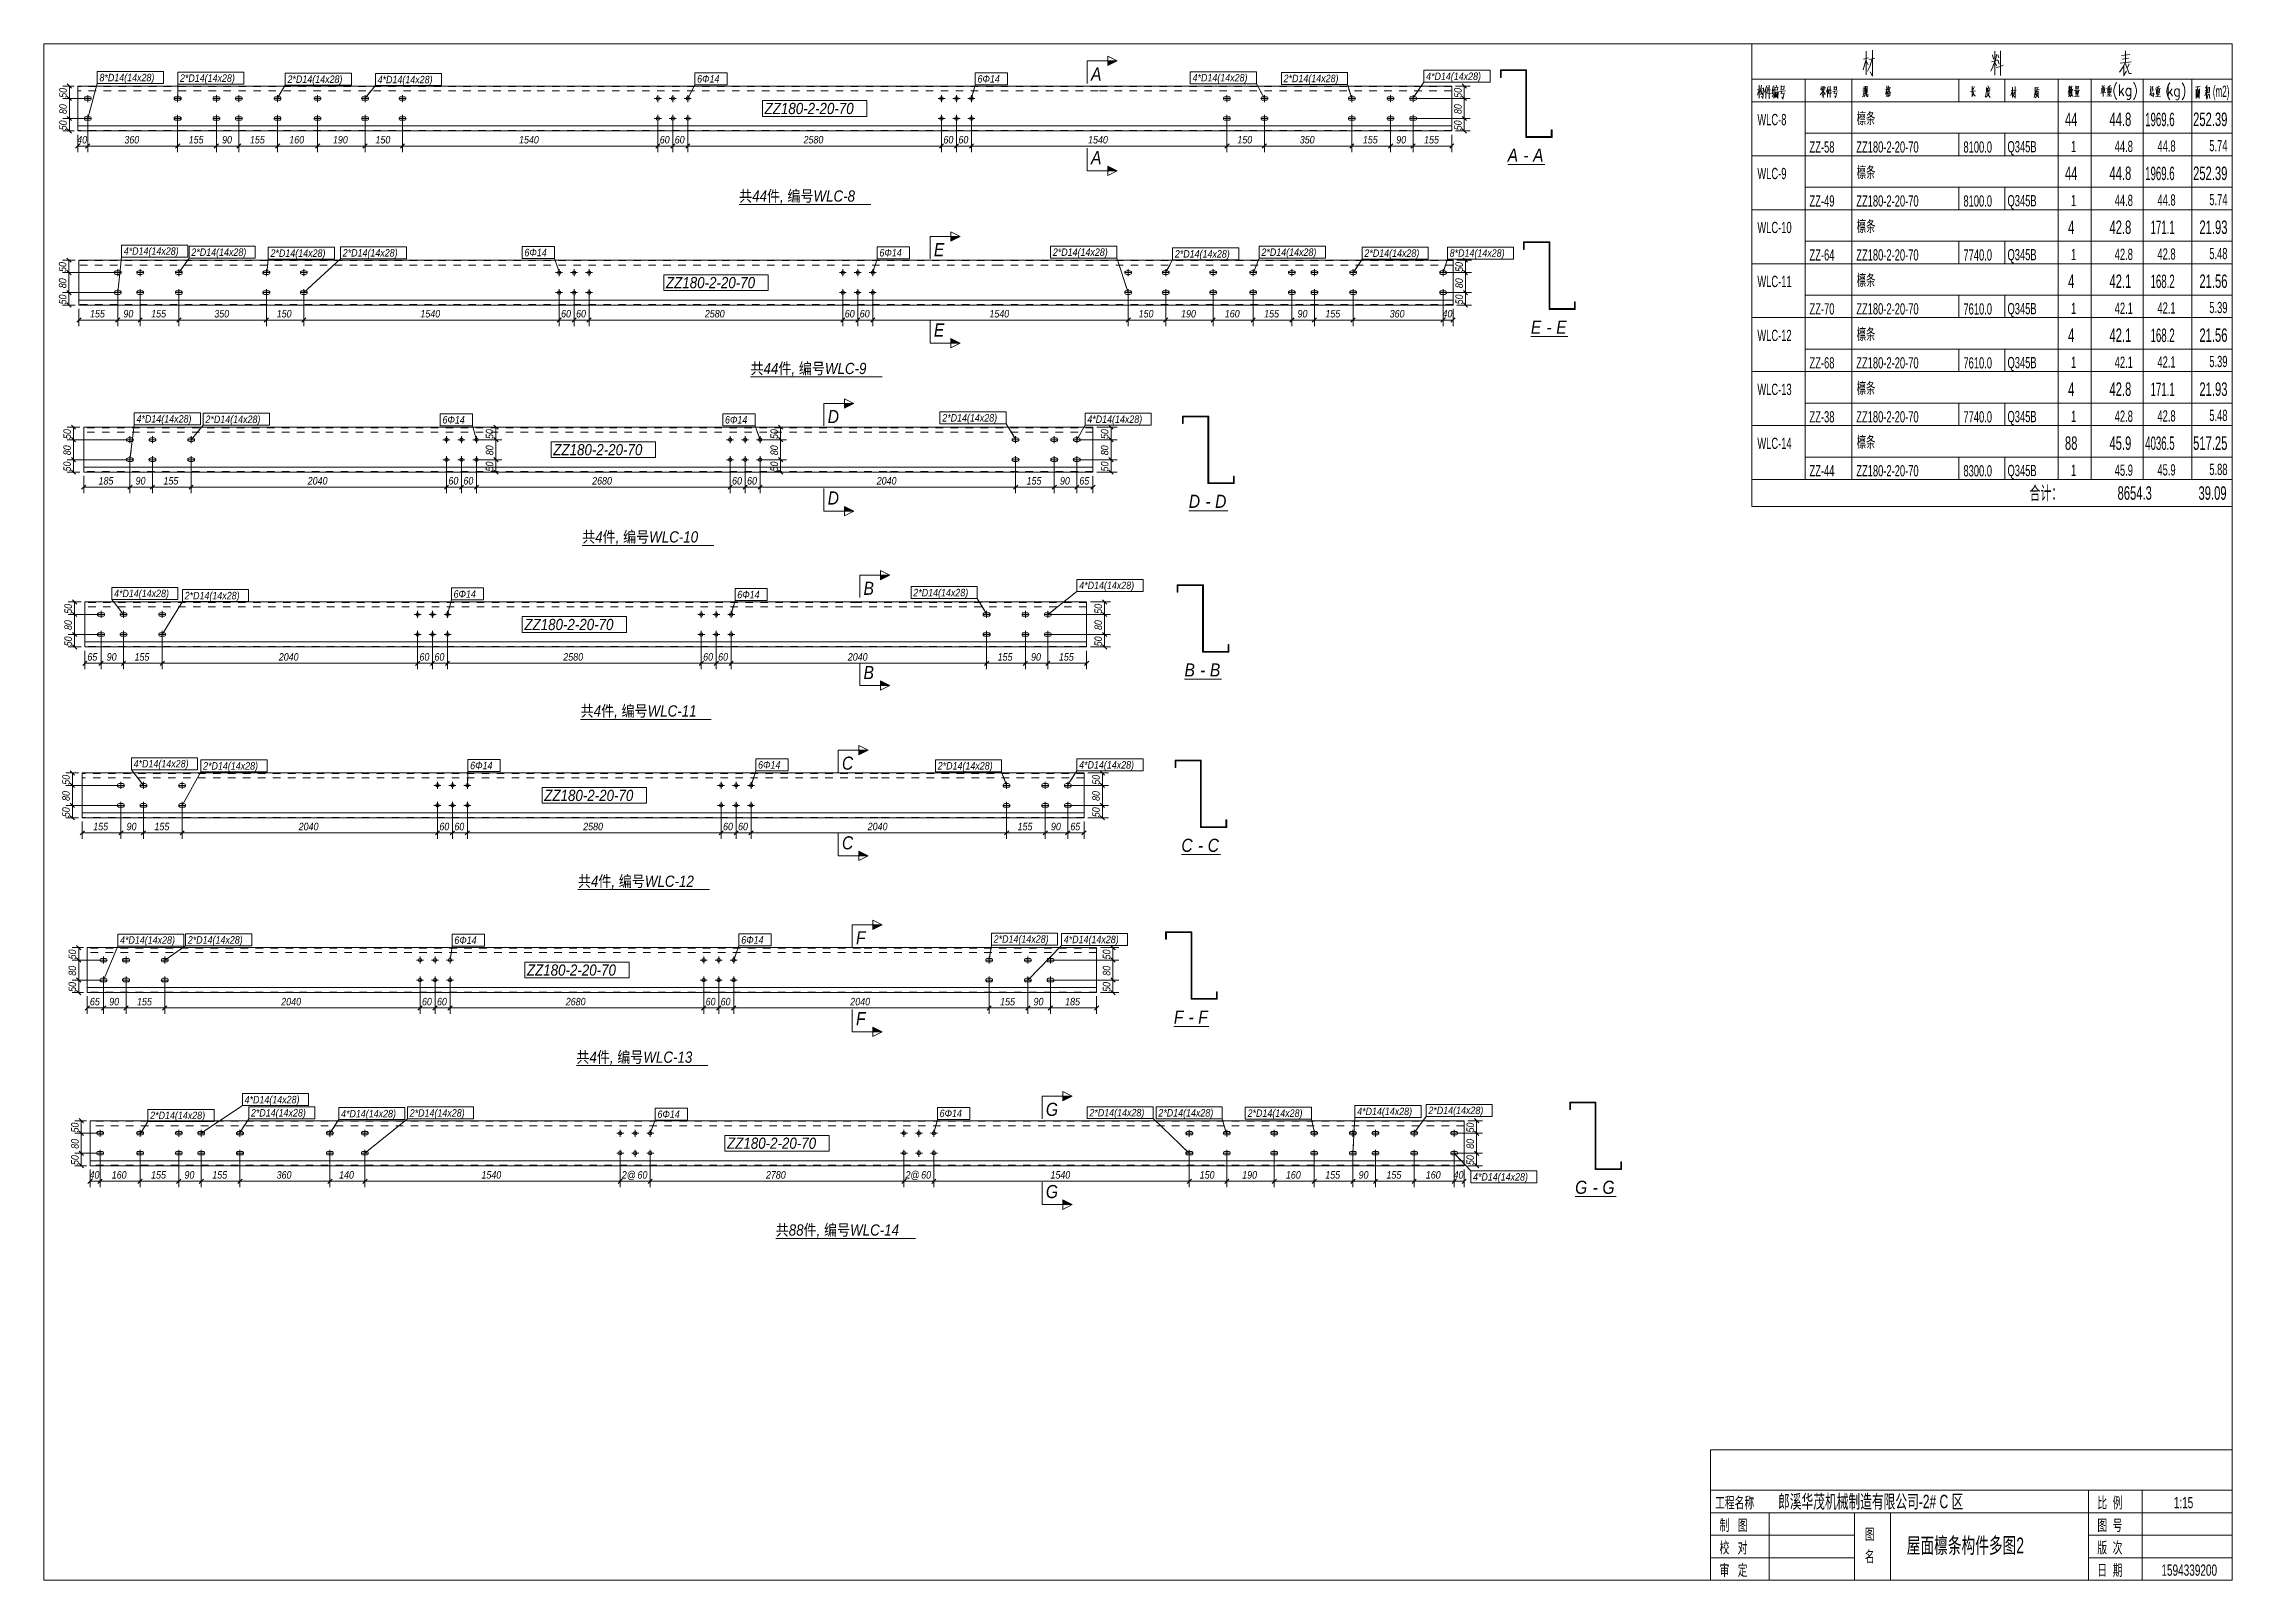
# Model space of a CAD drawing. Header units: millimetres. Extents: x 181 to 4047, y 165 to 2266.
# Drawn here: x 1718 to 2302, y 165 to 575 of the extents above; entities that cross this region are included whole.
import ezdxf

# ---------------------------------------------------------------- set-up
doc = ezdxf.new("R2010")
doc.units = ezdxf.units.MM
doc.linetypes.add('XKITLINE00', pattern=[0])
doc.linetypes.add('XKITLINE02', pattern=[4, 2, -2])
for name, color, linetype, lineweight in [('Bolt', 7, 'Continuous', 0), ('BoltMark', 3, 'Continuous', 0), ('DrawingSheet', 5, 'Continuous', 0), ('OtherObjectType', 1, 'Continuous', 0), ('Part', 2, 'Continuous', 0), ('PartMark', 3, 'Continuous', 0), ('Section', 6, 'Continuous', 0), ('Z-DIMENSIONS', 1, 'Continuous', 0)]:
    doc.layers.add(name, color=color, linetype=linetype, lineweight=lineweight)
doc.styles.add('Arial Italic', font='ariali.ttf')
doc.styles.add('宋体', font='arial.ttf')

msp = doc.modelspace()

# ---------------------------------------------------------------- texts
at = {"layer": 'BoltMark', "color": 7, "style": 'Arial Italic', "width": 0.85}
for s, p in [('8*D14(14x28)', (1733.21, 564.5)), ('4*D14(14x28)', (2024.91, 564.46)), ('4*D14(14x28)', (2087.23, 564.84)), ('2*D14(14x28)', (1754.69, 564.35)), ('2*D14(14x28)', (1783.39, 564.06)), ('4*D14(14x28)', (1807.44, 563.96)), ('6Φ14 ', (1892.7, 564.14)), ('6Φ14 ', (1967.52, 564.14)), ('2*D14(14x28)', (2049.2, 564.26)), ('4*D14(14x28)', (1739.69, 518.2)), ('2*D14(14x28)', (1757.74, 517.91)), ('2*D14(14x28)', (1798.12, 517.72)), ('6Φ14 ', (1846.61, 517.8)), ('6Φ14 ', (1941.35, 517.75)), ('2*D14(14x28)', (1987.62, 517.91)), ('2*D14(14x28)', (2043.29, 517.9)), ('8*D14(14x28)', (2093.52, 517.67)), ('2*D14(14x28)', (1778.86, 517.64)), ('2*D14(14x28)', (2020.18, 517.44)), ('2*D14(14x28)', (2070.76, 517.64)), ('4*D14(14x28)', (1743.1, 473.42)), ('2*D14(14x28)', (1761.5, 473.31)), ('6Φ14 ', (1824.75, 473.17)), ('6Φ14 ', (1900.13, 473.17)), ('2*D14(14x28)', (1958.11, 473.7)), ('4*D14(14x28)', (1996.82, 473.33)), ('4*D14(14x28)', (1737.1, 426.84)), ('2*D14(14x28)', (1755.95, 426.26)), ('6Φ14 ', (1827.71, 426.69)), ('6Φ14 ', (1903.41, 426.53)), ('2*D14(14x28)', (1950.39, 427.06)), ('4*D14(14x28)', (1994.67, 428.99)), ('4*D14(14x28)', (1742.33, 381.4)), ('2*D14(14x28)', (1760.87, 380.81)), ('6Φ14 ', (1832.14, 380.92)), ('6Φ14 ', (1908.96, 381.08)), ('2*D14(14x28)', (1956.9, 380.84)), ('4*D14(14x28)', (1994.64, 381.09)), ('4*D14(14x28)', (1738.7, 334.35)), ('2*D14(14x28)', (1756.78, 334.38)), ('6Φ14 ', (1827.9, 334.3)), ('6Φ14 ', (1904.47, 334.38)), ('2*D14(14x28)', (1971.84, 334.62)), ('4*D14(14x28)', (1990.54, 334.51)), ('4*D14(14x28)', (1771.94, 291.76)), ('2*D14(14x28)', (1746.75, 287.56)), ('2*D14(14x28)', (1773.63, 288.25)), ('4*D14(14x28)', (1797.68, 288.02)), ('2*D14(14x28)', (1816, 288.2)), ('6Φ14 ', (1882.11, 287.86)), ('6Φ14 ', (1957.41, 288.1)), ('2*D14(14x28)', (1997.38, 288.28)), ('2*D14(14x28)', (2015.78, 288.23)), ('2*D14(14x28)', (2039.59, 288.15)), ('4*D14(14x28)', (2068.84, 288.63)), ('2*D14(14x28)', (2087.84, 288.9)), ('4*D14(14x28)', (2099.75, 271.15))]:
    msp.add_text(s, height=2, dxfattribs=at).set_placement(p)
at = {"layer": 'OtherObjectType', "color": 4, "style": '宋体'}
for s, height, width, p in [('(m2)', 3, 0.51, (2297.19, 560.35)), ('44', 3.6, 0.595, (2257.71, 552.55)), ('44.8', 3.6, 0.595, (2269.59, 552.55)), ('252.39', 3.6, 0.595, (2291.91, 552.55)), ('44', 3.6, 0.595, (2257.71, 538.15)), ('44.8', 3.6, 0.595, (2269.59, 538.15)), ('252.39', 3.6, 0.595, (2291.91, 538.15)), ('4', 3.6, 0.595, (2258.55, 523.75)), ('42.8', 3.6, 0.595, (2269.59, 523.75)), ('21.93', 3.6, 0.595, (2293.59, 523.75)), ('4', 3.6, 0.595, (2258.55, 509.35)), ('42.1', 3.6, 0.595, (2269.59, 509.35)), ('21.56', 3.6, 0.595, (2293.59, 509.35)), ('4', 3.6, 0.595, (2258.55, 494.95)), ('42.1', 3.6, 0.595, (2269.59, 494.95)), ('21.56', 3.6, 0.595, (2293.59, 494.95)), ('4', 3.6, 0.595, (2258.55, 480.55)), ('42.8', 3.6, 0.595, (2269.59, 480.55)), ('21.93', 3.6, 0.595, (2293.59, 480.55)), ('88', 3.6, 0.595, (2257.71, 466.15)), ('45.9', 3.6, 0.595, (2269.59, 466.15)), ('517.25', 3.6, 0.595, (2291.91, 466.15)), ('工程名称', 3, 0.6375, (2164.35, 183.71)), ('比  例', 3, 0.6375, (2266.35, 183.71)), ('制   图', 3, 0.6375, (2165.55, 177.71)), ('图', 3, 0.6375, (2204.31, 175.31)), ('图  号', 3, 0.6375, (2266.35, 177.71)), ('校   对', 3, 0.6375, (2165.55, 171.71)), ('名', 3, 0.6375, (2204.31, 169.31)), ('版  次', 3, 0.6375, (2266.35, 171.71)), ('审   定', 3, 0.6375, (2165.55, 165.71)), ('日  期', 3, 0.6375, (2266.35, 165.71))]:
    msp.add_text(s, height=height, dxfattribs=dict(at, width=width)).set_placement(p)
at = {"layer": 'OtherObjectType', "color": 7, "style": '宋体'}
for s, height, width, p in [('WLC-8', 3, 0.595, (2175.63, 552.79)), ('檩条', 3, 0.595, (2202.15, 553.15)), ('ZZ-58', 3, 0.595, (2189.55, 545.47)), ('ZZ180-2-20-70', 3, 0.595, (2202.03, 545.47)), ('8100.0', 3, 0.595, (2230.62, 545.46)), ('Q345B', 3, 0.595, (2242.38, 545.53)), ('1', 3, 0.595, (2259.33, 545.59)), ('44.8', 3, 0.595, (2270.99, 545.63)), ('44.8', 3, 0.595, (2282.39, 545.71)), ('5.74', 3, 0.595, (2296.23, 545.83)), ('WLC-9', 3, 0.595, (2175.63, 538.39)), ('檩条', 3, 0.595, (2202.15, 538.75)), ('ZZ-49', 3, 0.595, (2189.55, 531.07)), ('ZZ180-2-20-70', 3, 0.595, (2202.03, 531.07)), ('8100.0', 3, 0.595, (2230.62, 531.06)), ('Q345B', 3, 0.595, (2242.38, 531.13)), ('1', 3, 0.595, (2259.33, 531.19)), ('44.8', 3, 0.595, (2270.99, 531.23)), ('44.8', 3, 0.595, (2282.39, 531.31)), ('5.74', 3, 0.595, (2296.23, 531.43)), ('WLC-10', 3, 0.595, (2175.63, 523.99)), ('檩条', 3, 0.595, (2202.15, 524.35)), ('Q345B', 3, 0.595, (2242.38, 516.73)), ('1', 3, 0.595, (2259.33, 516.79)), ('42.8', 3, 0.595, (2270.99, 516.83)), ('42.8', 3, 0.595, (2282.39, 516.91)), ('5.48', 3, 0.595, (2296.23, 517.03)), ('ZZ-64', 3, 0.595, (2189.55, 516.67)), ('ZZ180-2-20-70', 3, 0.595, (2202.03, 516.67)), ('7740.0', 3, 0.595, (2230.62, 516.66)), ('WLC-11', 3, 0.595, (2175.63, 509.59)), ('檩条', 3, 0.595, (2202.15, 509.95)), ('ZZ-70', 3, 0.595, (2189.55, 502.27)), ('ZZ180-2-20-70', 3, 0.595, (2202.03, 502.27)), ('7610.0', 3, 0.595, (2230.62, 502.26)), ('Q345B', 3, 0.595, (2242.38, 502.33)), ('1', 3, 0.595, (2259.33, 502.39)), ('42.1', 3, 0.595, (2270.99, 502.43)), ('42.1', 3, 0.595, (2282.39, 502.51)), ('5.39', 3, 0.595, (2296.23, 502.63)), ('WLC-12', 3, 0.595, (2175.63, 495.19)), ('檩条', 3, 0.595, (2202.15, 495.55)), ('ZZ-68', 3, 0.595, (2189.55, 487.87)), ('ZZ180-2-20-70', 3, 0.595, (2202.03, 487.87)), ('7610.0', 3, 0.595, (2230.62, 487.86)), ('Q345B', 3, 0.595, (2242.38, 487.93)), ('1', 3, 0.595, (2259.33, 487.99)), ('42.1', 3, 0.595, (2270.99, 488.03)), ('42.1', 3, 0.595, (2282.39, 488.11)), ('5.39', 3, 0.595, (2296.23, 488.23)), ('WLC-13', 3, 0.595, (2175.63, 480.79)), ('檩条', 3, 0.595, (2202.15, 481.15)), ('ZZ-38', 3, 0.595, (2189.55, 473.47)), ('ZZ180-2-20-70', 3, 0.595, (2202.03, 473.47)), ('7740.0', 3, 0.595, (2230.62, 473.46)), ('Q345B', 3, 0.595, (2242.38, 473.53)), ('1', 3, 0.595, (2259.33, 473.59)), ('42.8', 3, 0.595, (2270.99, 473.63)), ('42.8', 3, 0.595, (2282.39, 473.71)), ('5.48', 3, 0.595, (2296.23, 473.83)), ('WLC-14', 3, 0.595, (2175.63, 466.39)), ('檩条', 3, 0.595, (2202.15, 466.75)), ('ZZ-44', 3, 0.595, (2189.55, 459.07)), ('ZZ180-2-20-70', 3, 0.595, (2202.03, 459.07)), ('8300.0', 3, 0.595, (2230.62, 459.06)), ('Q345B', 3, 0.595, (2242.38, 459.13)), ('1', 3, 0.595, (2259.33, 459.19)), ('45.9', 3, 0.595, (2270.99, 459.23)), ('45.9', 3, 0.595, (2282.39, 459.31)), ('5.88', 3, 0.595, (2296.23, 459.43)), ('合计：', 3.6, 0.595, (2248.23, 452.83)), ('郎溪华茂机械制造有限公司-2# C 区', 3.6, 0.6375, (2181.15, 183.71)), ('1:15', 3, 0.6375, (2286.75, 183.71)), ('屋面檩条构件多图2', 4.2, 0.6375, (2215.5, 171.71)), ('1594339200', 3, 0.6375, (2283.45, 165.71))]:
    msp.add_text(s, height=height, dxfattribs=dict(at, width=width)).set_placement(p)
at = {"layer": 'OtherObjectType', "color": 6}
for s, height, style, width, p in [('1969.6', 3.6, '宋体', 0.51, (2279.13, 552.52)), ('1969.6', 3.6, '宋体', 0.51, (2279.13, 538.12)), ('共44件, 编号WLC-8', 3, 'Arial Italic', 0.85, (1903.9, 532.38)), ('171.1', 3.6, '宋体', 0.51, (2280.57, 523.72)), ('168.2', 3.6, '宋体', 0.51, (2280.57, 509.32)), ('168.2', 3.6, '宋体', 0.51, (2280.57, 494.92)), ('共44件, 编号WLC-9', 3, 'Arial Italic', 0.85, (1906.95, 486.37)), ('171.1', 3.6, '宋体', 0.51, (2280.57, 480.52)), ('4036.5', 3.6, '宋体', 0.51, (2279.13, 466.12)), ('8654.3', 3.6, '宋体', 0.595, (2271.75, 452.83)), ('39.09', 3.6, '宋体', 0.595, (2293.35, 452.83)), ('共4件, 编号WLC-10', 3, 'Arial Italic', 0.85, (1862.03, 441.42)), ('共4件, 编号WLC-11', 3, 'Arial Italic', 0.85, (1861.62, 394.98)), ('共4件, 编号WLC-12', 3, 'Arial Italic', 0.85, (1860.89, 349.54)), ('共4件, 编号WLC-13', 3, 'Arial Italic', 0.85, (1860.48, 302.6)), ('共88件, 编号WLC-14', 3, 'Arial Italic', 0.85, (1913.67, 256.48))]:
    msp.add_text(s, height=height, dxfattribs=dict(at, style=style, width=width)).set_placement(p)
at = {"layer": 'OtherObjectType', "color": 1, "style": 'Arial Italic', "width": 0.85}
for s, p in [('A', (2109, 543.04)), ('-', (2113.17, 543.04)), ('A', (2115.77, 543.04)), ('E', (2115.19, 497.14)), ('-', (2119.35, 497.14)), ('E', (2121.96, 497.14)), ('D', (2023.91, 450.67)), ('-', (2028.33, 450.67)), ('D', (2030.93, 450.67)), ('B', (2022.76, 405.67)), ('B', (2029.53, 405.67)), ('-', (2026.92, 405.67)), ('C', (2021.93, 358.88)), ('C', (2028.95, 358.88)), ('-', (2026.35, 358.88)), ('F', (2019.93, 313.04)), ('F', (2026.43, 313.04)), ('-', (2023.83, 313.04)), ('G', (2127, 267.62)), ('-', (2131.68, 267.62)), ('G', (2134.29, 267.62))]:
    msp.add_text(s, height=3.5, dxfattribs=at).set_placement(p)
at = {"layer": 'PartMark', "color": 7, "style": 'Arial Italic', "width": 0.85}
for p in [(1910.71, 555.74), (1884.4, 509.28), (1854.32, 464.69), (1846.61, 418.05), (1851.91, 372.44), (1847.28, 325.83), (1900.69, 279.63)]:
    msp.add_text('ZZ180-2-20-70', height=3, dxfattribs=at).set_placement(p)
at = {"layer": 'Section', "color": 3, "style": 'Arial Italic', "width": 0.85}
for s, p in [('A', (1997.82, 564.68)), ('A', (1997.82, 542.38)), ('E', (1955.88, 517.83)), ('E', (1955.88, 496.37)), ('D', (1927.55, 473.28)), ('D', (1927.55, 451.55)), ('B', (1937.11, 427.46)), ('B', (1937.11, 404.98)), ('C', (1931.35, 380.8)), ('C', (1931.35, 359.54)), ('F', (1935.1, 334.17)), ('F', (1935.1, 312.6)), ('G', (1985.77, 288.42)), ('G', (1985.77, 266.48))]:
    msp.add_text(s, height=3.5, dxfattribs=at).set_placement(p)
at = {"layer": 'Z-DIMENSIONS', "color": 3, "style": 'Arial Italic', "width": 0.85}
for s, p in [('50', (1724.48, 560.09)), ('50', (2096.72, 560.09)), ('80', (1724.48, 555.76)), ('80', (2096.72, 555.76)), ('50', (1724.48, 551.42)), ('50', (2096.72, 551.42)), ('50', (1724.38, 513.63)), ('50', (2097.05, 513.63)), ('80', (1724.38, 509.29)), ('80', (2097.05, 509.29)), ('50', (1724.38, 504.96)), ('50', (2097.05, 504.96)), ('50', (1725.58, 469.04)), ('80', (1725.58, 464.71)), ('50', (1838.31, 469.04)), ('80', (1838.31, 464.71)), ('50', (1914.27, 469.04)), ('80', (1914.27, 464.71)), ('50', (2002.45, 469.04)), ('80', (2002.45, 464.71)), ('50', (1725.58, 460.38)), ('50', (1838.31, 460.38)), ('50', (1914.27, 460.38)), ('50', (2002.45, 460.38)), ('50', (1725.86, 422.4)), ('80', (1725.86, 418.07)), ('50', (2000.74, 422.4)), ('80', (2000.74, 418.07)), ('50', (1725.86, 413.73)), ('50', (2000.74, 413.73)), ('50', (1725.28, 376.79)), ('80', (1725.28, 372.46)), ('50', (2000.14, 376.79)), ('80', (2000.14, 372.46)), ('50', (1725.28, 368.13)), ('50', (2000.14, 368.13)), ('50', (1726.97, 330.18)), ('80', (1726.97, 325.84)), ('50', (2002.96, 330.18)), ('80', (2002.96, 325.84)), ('50', (1726.97, 321.51)), ('50', (2002.96, 321.51)), ('50', (1727.66, 283.98)), ('50', (2100.01, 283.98)), ('80', (1727.66, 279.64)), ('80', (2100.01, 279.64)), ('50', (1727.66, 275.31)), ('50', (2100.01, 275.31))]:
    msp.add_text(s, height=2, rotation=90.00021, dxfattribs=at).set_placement(p)
for s, p in [('40', (1727.27, 547.91)), ('360', (1739.86, 547.91)), ('155', (1757.02, 547.91)), ('90', (1765.93, 547.91)), ('155', (1773.36, 547.91)), ('160', (1783.86, 547.91)), ('190', (1795.52, 547.91)), ('150', (1806.86, 547.91)), ('1540', (1845.18, 547.91)), ('60', (1882.73, 547.91)), ('60', (1886.73, 547.91)), ('2580', (1921.1, 547.91)), ('60', (1958.43, 547.91)), ('60', (1962.43, 547.91)), ('1540', (1997.03, 547.91)), ('150', (2036.86, 547.91)), ('350', (2053.52, 547.91)), ('155', (2070.36, 547.91)), ('90', (2079.26, 547.91)), ('155', (2086.69, 547.91)), ('155', (1730.69, 501.48)), ('90', (1739.6, 501.48)), ('155', (1747.02, 501.48)), ('350', (1763.86, 501.48)), ('150', (1780.52, 501.48)), ('1540', (1818.85, 501.48)), ('60', (1856.4, 501.48)), ('60', (1860.4, 501.48)), ('2580', (1894.76, 501.48)), ('60', (1932.1, 501.48)), ('60', (1936.1, 501.48)), ('1540', (1970.7, 501.48)), ('150', (2010.52, 501.48)), ('190', (2021.85, 501.48)), ('160', (2033.52, 501.48)), ('155', (2044.02, 501.48)), ('90', (2052.93, 501.48)), ('155', (2060.35, 501.48)), ('360', (2077.52, 501.48)), ('40', (2091.6, 501.48)), ('185', (1732.96, 456.89)), ('90', (1742.86, 456.89)), ('155', (1750.29, 456.89)), ('2040', (1788.78, 456.89)), ('60', (1826.33, 456.89)), ('60', (1830.33, 456.89)), ('2680', (1864.69, 456.89)), ('60', (1902.03, 456.89)), ('60', (1906.03, 456.89)), ('2040', (1940.63, 456.89)), ('155', (1980.62, 456.89)), ('90', (1989.53, 456.89)), ('65', (1994.69, 456.89)), ('65', (1729.98, 409.9)), ('90', (1735.15, 409.9)), ('155', (1742.57, 409.9)), ('2040', (1781.06, 409.9)), ('60', (1818.61, 409.9)), ('60', (1822.61, 409.9)), ('2580', (1856.98, 409.9)), ('60', (1894.31, 409.9)), ('60', (1898.31, 409.9)), ('2040', (1932.91, 409.9)), ('155', (1972.9, 409.9)), ('90', (1981.81, 409.9)), ('155', (1989.24, 409.9)), ('155', (1731.55, 364.64)), ('90', (1740.46, 364.64)), ('155', (1747.89, 364.64)), ('2040', (1786.38, 364.64)), ('60', (1823.92, 364.64)), ('60', (1827.92, 364.64)), ('2580', (1862.29, 364.64)), ('60', (1899.62, 364.64)), ('60', (1903.62, 364.64)), ('2040', (1938.22, 364.64)), ('155', (1978.22, 364.64)), ('90', (1987.12, 364.64)), ('65', (1992.29, 364.64)), ('65', (1730.65, 317.91)), ('90', (1735.82, 317.91)), ('155', (1743.24, 317.91)), ('2040', (1781.73, 317.91)), ('60', (1819.28, 317.91)), ('60', (1823.28, 317.91)), ('2680', (1857.65, 317.91)), ('60', (1894.98, 317.91)), ('60', (1898.98, 317.91)), ('2040', (1933.58, 317.91)), ('155', (1973.57, 317.91)), ('90', (1982.48, 317.91)), ('185', (1990.91, 317.91)), ('40', (1730.56, 271.68)), ('160', (1736.49, 271.68)), ('155', (1746.99, 271.68)), ('90', (1755.9, 271.68)), ('155', (1763.32, 271.68)), ('360', (1780.49, 271.68)), ('140', (1797.16, 271.68)), ('1540', (1835.15, 271.68)), ('2@', (1872.6, 271.68)), ('60', (1876.79, 271.68)), ('2780', (1911.06, 271.68)), ('2@', (1948.3, 271.68)), ('60', (1952.49, 271.68)), ('1540', (1986.99, 271.68)), ('150', (2026.82, 271.68)), ('190', (2038.15, 271.68)), ('160', (2049.82, 271.68)), ('155', (2060.32, 271.68)), ('90', (2069.23, 271.68)), ('155', (2076.65, 271.68)), ('160', (2087.15, 271.68)), ('40', (2094.56, 271.68))]:
    msp.add_text(s, height=2, dxfattribs=at).set_placement(p)

# ---------------------------------------------------------------- hatches: boundary and pattern name
at = {"layer": 'Section'}
for points in [[(2002.32, 569.93), (2004.82, 569.93), (2002.32, 568.68)], [(2002.32, 541.88), (2004.82, 540.63), (2002.32, 540.63)], [(1960.38, 523.08), (1962.88, 523.08), (1960.38, 521.83)], [(1960.38, 495.87), (1962.88, 494.62), (1960.38, 494.62)], [(1932.05, 478.53), (1934.55, 478.53), (1932.05, 477.28)], [(1932.05, 451.05), (1934.55, 449.8), (1932.05, 449.8)], [(1941.61, 432.71), (1944.11, 432.71), (1941.61, 431.46)], [(1941.61, 404.48), (1944.11, 403.23), (1941.61, 403.23)], [(1935.85, 386.05), (1938.35, 386.05), (1935.85, 384.8)], [(1935.85, 359.04), (1938.35, 357.79), (1935.85, 357.79)], [(1939.6, 339.42), (1942.1, 339.42), (1939.6, 338.17)], [(1939.6, 312.1), (1942.1, 310.85), (1939.6, 310.85)], [(1990.27, 293.67), (1992.77, 293.67), (1990.27, 292.42)], [(1990.27, 265.98), (1992.77, 264.73), (1990.27, 264.73)]]:
    msp.add_hatch(color=1, dxfattribs=at).paths.add_polyline_path(points, flags=17)

# ---------------------------------------------------------------- linework, layer by layer
at = {"layer": 'Bolt', "color": 3, "linetype": 'XKITLINE00', "lineweight": 0}
for p, q in [((1730.08, 560.84), (1730.08, 558.97)), ((1754.08, 558.97), (1754.08, 560.84)), ((1764.42, 560.84), (1764.42, 558.97)), ((1770.42, 560.84), (1770.42, 558.97)), ((1780.75, 558.97), (1780.75, 560.84)), ((1791.42, 560.84), (1791.42, 558.97)), ((1804.08, 558.97), (1804.08, 560.84)), ((1814.08, 558.97), (1814.08, 560.84)), ((1882.21, 558.97), (1882.21, 560.84)), ((1886.21, 558.97), (1886.21, 560.84)), ((1890.21, 558.97), (1890.21, 560.84)), ((1957.91, 558.97), (1957.91, 560.84)), ((1961.91, 558.97), (1961.91, 560.84)), ((1965.91, 558.97), (1965.91, 560.84)), ((2034.08, 558.97), (2034.08, 560.84)), ((2044.08, 558.97), (2044.08, 560.84)), ((2067.41, 558.97), (2067.41, 560.84)), ((2077.75, 560.84), (2077.75, 558.97)), ((2083.75, 560.84), (2083.75, 558.97)), ((1729.19, 560.09), (1729.15, 559.91)), ((1729.15, 559.91), (1729.15, 559.91)), ((1729.15, 559.91), (1729.19, 559.73)), ((1731.02, 559.91), (1729.15, 559.91)), ((1729.29, 560.24), (1729.19, 560.09)), ((1729.19, 559.73), (1729.29, 559.58)), ((1729.29, 554.9), (1729.19, 554.75)), ((1729.44, 560.34), (1729.29, 560.24)), ((1729.29, 559.58), (1729.44, 559.48)), ((1729.44, 555), (1729.29, 554.9)), ((1729.62, 560.37), (1729.44, 560.34)), ((1729.44, 559.48), (1729.62, 559.44)), ((1729.62, 555.04), (1729.44, 555)), ((1730.55, 560.37), (1729.62, 560.37)), ((1729.62, 559.44), (1730.55, 559.44)), ((1730.55, 555.04), (1729.62, 555.04)), ((1730.08, 555.51), (1730.08, 553.64)), ((1730.73, 560.34), (1730.55, 560.37)), ((1730.55, 559.44), (1730.73, 559.48)), ((1730.73, 555), (1730.55, 555.04)), ((1730.88, 560.24), (1730.73, 560.34)), ((1730.73, 559.48), (1730.88, 559.58)), ((1730.88, 554.9), (1730.73, 555)), ((1730.98, 560.09), (1730.88, 560.24)), ((1730.88, 559.58), (1730.98, 559.73)), ((1730.98, 554.75), (1730.88, 554.9)), ((1731.02, 559.91), (1730.98, 560.09)), ((1730.98, 559.73), (1731.02, 559.91)), ((1731.02, 559.91), (1731.02, 559.91)), ((1753.15, 559.91), (1753.19, 560.09)), ((1753.19, 559.73), (1753.15, 559.91)), ((1753.15, 559.91), (1753.15, 559.91)), ((1755.02, 559.91), (1753.15, 559.91)), ((1753.19, 560.09), (1753.29, 560.24)), ((1753.29, 559.58), (1753.19, 559.73)), ((1753.19, 554.75), (1753.29, 554.9)), ((1753.29, 560.24), (1753.44, 560.34)), ((1753.44, 559.48), (1753.29, 559.58)), ((1753.29, 554.9), (1753.44, 555)), ((1753.44, 560.34), (1753.62, 560.37)), ((1753.62, 559.44), (1753.44, 559.48)), ((1753.44, 555), (1753.62, 555.04)), ((1753.62, 560.37), (1754.55, 560.37)), ((1754.55, 559.44), (1753.62, 559.44)), ((1753.62, 555.04), (1754.55, 555.04)), ((1754.08, 553.64), (1754.08, 555.51)), ((1754.55, 560.37), (1754.73, 560.34)), ((1754.73, 559.48), (1754.55, 559.44)), ((1754.55, 555.04), (1754.73, 555)), ((1754.73, 560.34), (1754.88, 560.24)), ((1754.88, 559.58), (1754.73, 559.48)), ((1754.73, 555), (1754.88, 554.9)), ((1754.88, 560.24), (1754.98, 560.09)), ((1754.98, 559.73), (1754.88, 559.58)), ((1754.88, 554.9), (1754.98, 554.75)), ((1754.98, 560.09), (1755.02, 559.91)), ((1755.02, 559.91), (1754.98, 559.73)), ((1755.02, 559.91), (1755.02, 559.91)), ((1763.52, 560.08), (1763.48, 559.91)), ((1763.48, 559.91), (1763.48, 559.91)), ((1763.48, 559.91), (1763.52, 559.73)), ((1765.35, 559.91), (1763.48, 559.91)), ((1763.62, 560.24), (1763.52, 560.08)), ((1763.52, 559.73), (1763.62, 559.58)), ((1763.62, 554.9), (1763.52, 554.75)), ((1763.77, 560.34), (1763.62, 560.24)), ((1763.62, 559.58), (1763.77, 559.48)), ((1763.77, 555), (1763.62, 554.9)), ((1763.95, 560.37), (1763.77, 560.34)), ((1763.77, 559.48), (1763.95, 559.44)), ((1763.95, 555.04), (1763.77, 555)), ((1764.88, 560.37), (1763.95, 560.37)), ((1763.95, 559.44), (1764.88, 559.44)), ((1764.88, 555.04), (1763.95, 555.04)), ((1764.42, 555.51), (1764.42, 553.64)), ((1765.06, 560.34), (1764.88, 560.37)), ((1764.88, 559.44), (1765.06, 559.48)), ((1765.06, 555), (1764.88, 555.04)), ((1765.21, 560.24), (1765.06, 560.34)), ((1765.06, 559.48), (1765.21, 559.58)), ((1765.21, 554.9), (1765.06, 555)), ((1765.31, 560.08), (1765.21, 560.24)), ((1765.21, 559.58), (1765.31, 559.73)), ((1765.31, 554.75), (1765.21, 554.9)), ((1765.35, 559.91), (1765.31, 560.08)), ((1765.31, 559.73), (1765.35, 559.91)), ((1765.35, 559.91), (1765.35, 559.91)), ((1769.52, 560.08), (1769.48, 559.91)), ((1769.48, 559.91), (1769.48, 559.91)), ((1769.48, 559.91), (1769.52, 559.73)), ((1771.35, 559.91), (1769.48, 559.91)), ((1769.62, 560.24), (1769.52, 560.08)), ((1769.52, 559.73), (1769.62, 559.58)), ((1769.62, 554.9), (1769.52, 554.75)), ((1769.77, 560.34), (1769.62, 560.24)), ((1769.62, 559.58), (1769.77, 559.48)), ((1769.77, 555), (1769.62, 554.9)), ((1769.95, 560.37), (1769.77, 560.34)), ((1769.77, 559.48), (1769.95, 559.44)), ((1769.95, 555.04), (1769.77, 555)), ((1770.88, 560.37), (1769.95, 560.37)), ((1769.95, 559.44), (1770.88, 559.44)), ((1770.88, 555.04), (1769.95, 555.04)), ((1770.42, 555.51), (1770.42, 553.64)), ((1771.06, 560.34), (1770.88, 560.37)), ((1770.88, 559.44), (1771.06, 559.48)), ((1771.06, 555), (1770.88, 555.04)), ((1771.21, 560.24), (1771.06, 560.34)), ((1771.06, 559.48), (1771.21, 559.58)), ((1771.21, 554.9), (1771.06, 555)), ((1771.31, 560.08), (1771.21, 560.24)), ((1771.21, 559.58), (1771.31, 559.73)), ((1771.31, 554.75), (1771.21, 554.9)), ((1771.35, 559.91), (1771.31, 560.08)), ((1771.31, 559.73), (1771.35, 559.91)), ((1771.35, 559.91), (1771.35, 559.91)), ((1779.82, 559.91), (1779.85, 560.09)), ((1779.85, 559.73), (1779.82, 559.91)), ((1779.82, 559.91), (1779.82, 559.91)), ((1781.68, 559.91), (1779.82, 559.91)), ((1779.85, 560.09), (1779.95, 560.24)), ((1779.95, 559.58), (1779.85, 559.73)), ((1779.85, 554.75), (1779.95, 554.9)), ((1779.95, 560.24), (1780.1, 560.34)), ((1780.1, 559.48), (1779.95, 559.58)), ((1779.95, 554.9), (1780.1, 555)), ((1780.1, 560.34), (1780.28, 560.37)), ((1780.28, 559.44), (1780.1, 559.48)), ((1780.1, 555), (1780.28, 555.04)), ((1780.28, 560.37), (1781.22, 560.37)), ((1781.22, 559.44), (1780.28, 559.44)), ((1780.28, 555.04), (1781.22, 555.04)), ((1780.75, 553.64), (1780.75, 555.51)), ((1781.22, 560.37), (1781.4, 560.34)), ((1781.4, 559.48), (1781.22, 559.44)), ((1781.22, 555.04), (1781.4, 555)), ((1781.4, 560.34), (1781.55, 560.24)), ((1781.55, 559.58), (1781.4, 559.48)), ((1781.4, 555), (1781.55, 554.9)), ((1781.55, 560.24), (1781.65, 560.09)), ((1781.65, 559.73), (1781.55, 559.58)), ((1781.55, 554.9), (1781.65, 554.75)), ((1781.65, 560.09), (1781.68, 559.91)), ((1781.68, 559.91), (1781.65, 559.73)), ((1781.68, 559.91), (1781.68, 559.91)), ((1790.52, 560.09), (1790.48, 559.91)), ((1790.48, 559.91), (1790.48, 559.91)), ((1790.48, 559.91), (1790.52, 559.73)), ((1792.35, 559.91), (1790.48, 559.91)), ((1790.62, 560.24), (1790.52, 560.09)), ((1790.52, 559.73), (1790.62, 559.58)), ((1790.62, 554.9), (1790.52, 554.75)), ((1790.77, 560.34), (1790.62, 560.24)), ((1790.62, 559.58), (1790.77, 559.48)), ((1790.77, 555), (1790.62, 554.9)), ((1790.95, 560.37), (1790.77, 560.34)), ((1790.77, 559.48), (1790.95, 559.44)), ((1790.95, 555.04), (1790.77, 555)), ((1791.88, 560.37), (1790.95, 560.37)), ((1790.95, 559.44), (1791.88, 559.44)), ((1791.88, 555.04), (1790.95, 555.04)), ((1791.42, 555.51), (1791.42, 553.64)), ((1792.06, 560.34), (1791.88, 560.37)), ((1791.88, 559.44), (1792.06, 559.48)), ((1792.06, 555), (1791.88, 555.04)), ((1792.21, 560.24), (1792.06, 560.34)), ((1792.06, 559.48), (1792.21, 559.58)), ((1792.21, 554.9), (1792.06, 555)), ((1792.31, 560.09), (1792.21, 560.24)), ((1792.21, 559.58), (1792.31, 559.73)), ((1792.31, 554.75), (1792.21, 554.9)), ((1792.35, 559.91), (1792.31, 560.09)), ((1792.31, 559.73), (1792.35, 559.91)), ((1792.35, 559.91), (1792.35, 559.91)), ((1803.19, 560.09), (1803.15, 559.91)), ((1803.15, 559.91), (1803.15, 559.91)), ((1803.15, 559.91), (1803.19, 559.73)), ((1803.15, 559.91), (1805.02, 559.91)), ((1803.29, 560.24), (1803.19, 560.09)), ((1803.19, 559.73), (1803.29, 559.58)), ((1803.29, 554.9), (1803.19, 554.75)), ((1803.44, 560.34), (1803.29, 560.24)), ((1803.29, 559.58), (1803.44, 559.48)), ((1803.44, 555), (1803.29, 554.9)), ((1803.62, 560.37), (1803.44, 560.34)), ((1803.44, 559.48), (1803.62, 559.44)), ((1803.62, 555.04), (1803.44, 555)), ((1804.55, 560.37), (1803.62, 560.37)), ((1803.62, 559.44), (1804.55, 559.44)), ((1804.55, 555.04), (1803.62, 555.04)), ((1804.08, 553.64), (1804.08, 555.51)), ((1804.73, 560.34), (1804.55, 560.37)), ((1804.55, 559.44), (1804.73, 559.48)), ((1804.73, 555), (1804.55, 555.04)), ((1804.88, 560.24), (1804.73, 560.34)), ((1804.73, 559.48), (1804.88, 559.58)), ((1804.88, 554.9), (1804.73, 555)), ((1804.98, 560.09), (1804.88, 560.24)), ((1804.88, 559.58), (1804.98, 559.73)), ((1804.98, 554.75), (1804.88, 554.9)), ((1805.02, 559.91), (1804.98, 560.09)), ((1804.98, 559.73), (1805.02, 559.91)), ((1805.02, 559.91), (1805.02, 559.91)), ((1813.19, 560.09), (1813.15, 559.91)), ((1813.15, 559.91), (1813.15, 559.91)), ((1813.15, 559.91), (1813.19, 559.73)), ((1813.15, 559.91), (1815.02, 559.91)), ((1813.29, 560.24), (1813.19, 560.09)), ((1813.19, 559.73), (1813.29, 559.58)), ((1813.29, 554.9), (1813.19, 554.75)), ((1813.44, 560.34), (1813.29, 560.24)), ((1813.29, 559.58), (1813.44, 559.48)), ((1813.44, 555), (1813.29, 554.9)), ((1813.62, 560.37), (1813.44, 560.34)), ((1813.44, 559.48), (1813.62, 559.44)), ((1813.62, 555.04), (1813.44, 555)), ((1814.55, 560.37), (1813.62, 560.37)), ((1813.62, 559.44), (1814.55, 559.44)), ((1814.55, 555.04), (1813.62, 555.04)), ((1814.08, 553.64), (1814.08, 555.51)), ((1814.73, 560.34), (1814.55, 560.37)), ((1814.55, 559.44), (1814.73, 559.48)), ((1814.73, 555), (1814.55, 555.04)), ((1814.88, 560.24), (1814.73, 560.34)), ((1814.73, 559.48), (1814.88, 559.58)), ((1814.88, 554.9), (1814.73, 555)), ((1814.98, 560.09), (1814.88, 560.24)), ((1814.88, 559.58), (1814.98, 559.73)), ((1814.98, 554.75), (1814.88, 554.9)), ((1815.02, 559.91), (1814.98, 560.09)), ((1814.98, 559.73), (1815.02, 559.91)), ((1815.02, 559.91), (1815.02, 559.91)), ((1883.15, 559.91), (1881.28, 559.91)), ((1882.21, 553.64), (1882.21, 555.51)), ((1887.15, 559.91), (1885.28, 559.91)), ((1886.21, 553.64), (1886.21, 555.51)), ((1891.15, 559.91), (1889.28, 559.91)), ((1890.21, 553.64), (1890.21, 555.51)), ((1958.85, 559.91), (1956.98, 559.91)), ((1957.91, 553.64), (1957.91, 555.51)), ((1962.85, 559.91), (1960.98, 559.91)), ((1961.91, 553.64), (1961.91, 555.51)), ((1966.85, 559.91), (1964.98, 559.91)), ((1965.91, 553.64), (1965.91, 555.51)), ((2033.18, 560.09), (2033.15, 559.91)), ((2033.15, 559.91), (2033.15, 559.91)), ((2033.15, 559.91), (2033.18, 559.73)), ((2033.15, 559.91), (2035.01, 559.91)), ((2033.28, 560.24), (2033.18, 560.09)), ((2033.18, 559.73), (2033.28, 559.58)), ((2033.28, 554.9), (2033.18, 554.75)), ((2033.44, 560.34), (2033.28, 560.24)), ((2033.28, 559.58), (2033.44, 559.48)), ((2033.44, 555), (2033.28, 554.9)), ((2033.61, 560.37), (2033.44, 560.34)), ((2033.44, 559.48), (2033.61, 559.44)), ((2033.61, 555.04), (2033.44, 555)), ((2034.55, 560.37), (2033.61, 560.37)), ((2033.61, 559.44), (2034.55, 559.44)), ((2034.55, 555.04), (2033.61, 555.04)), ((2034.08, 553.64), (2034.08, 555.51)), ((2034.73, 560.34), (2034.55, 560.37)), ((2034.55, 559.44), (2034.73, 559.48)), ((2034.73, 555), (2034.55, 555.04)), ((2034.88, 560.24), (2034.73, 560.34)), ((2034.73, 559.48), (2034.88, 559.58)), ((2034.88, 554.9), (2034.73, 555)), ((2034.98, 560.09), (2034.88, 560.24)), ((2034.88, 559.58), (2034.98, 559.73)), ((2034.98, 554.75), (2034.88, 554.9)), ((2035.01, 559.91), (2034.98, 560.09)), ((2034.98, 559.73), (2035.01, 559.91)), ((2035.01, 559.91), (2035.01, 559.91)), ((2043.18, 560.09), (2043.15, 559.91)), ((2043.15, 559.91), (2043.15, 559.91)), ((2043.15, 559.91), (2043.18, 559.73)), ((2043.15, 559.91), (2045.01, 559.91)), ((2043.28, 560.24), (2043.18, 560.09)), ((2043.18, 559.73), (2043.28, 559.58)), ((2043.28, 554.9), (2043.18, 554.75)), ((2043.44, 560.34), (2043.28, 560.24)), ((2043.28, 559.58), (2043.44, 559.48)), ((2043.44, 555), (2043.28, 554.9)), ((2043.61, 560.37), (2043.44, 560.34)), ((2043.44, 559.48), (2043.61, 559.44)), ((2043.61, 555.04), (2043.44, 555)), ((2044.55, 560.37), (2043.61, 560.37)), ((2043.61, 559.44), (2044.55, 559.44)), ((2044.55, 555.04), (2043.61, 555.04)), ((2044.08, 553.64), (2044.08, 555.51)), ((2044.73, 560.34), (2044.55, 560.37)), ((2044.55, 559.44), (2044.73, 559.48)), ((2044.73, 555), (2044.55, 555.04)), ((2044.88, 560.24), (2044.73, 560.34)), ((2044.73, 559.48), (2044.88, 559.58)), ((2044.88, 554.9), (2044.73, 555)), ((2044.98, 560.09), (2044.88, 560.24)), ((2044.88, 559.58), (2044.98, 559.73)), ((2044.98, 554.75), (2044.88, 554.9)), ((2045.01, 559.91), (2044.98, 560.09)), ((2044.98, 559.73), (2045.01, 559.91)), ((2045.01, 559.91), (2045.01, 559.91)), ((2066.52, 560.09), (2066.48, 559.91)), ((2066.48, 559.91), (2066.48, 559.91)), ((2066.48, 559.91), (2066.52, 559.73)), ((2066.48, 559.91), (2068.35, 559.91)), ((2066.62, 560.24), (2066.52, 560.09)), ((2066.52, 559.73), (2066.62, 559.58)), ((2066.62, 554.9), (2066.52, 554.75)), ((2066.77, 560.34), (2066.62, 560.24)), ((2066.62, 559.58), (2066.77, 559.48)), ((2066.77, 555), (2066.62, 554.9)), ((2066.95, 560.37), (2066.77, 560.34)), ((2066.77, 559.48), (2066.95, 559.44)), ((2066.95, 555.04), (2066.77, 555)), ((2067.88, 560.37), (2066.95, 560.37)), ((2066.95, 559.44), (2067.88, 559.44)), ((2067.88, 555.04), (2066.95, 555.04)), ((2067.41, 553.64), (2067.41, 555.51)), ((2068.06, 560.34), (2067.88, 560.37)), ((2067.88, 559.44), (2068.06, 559.48)), ((2068.06, 555), (2067.88, 555.04)), ((2068.21, 560.24), (2068.06, 560.34)), ((2068.06, 559.48), (2068.21, 559.58)), ((2068.21, 554.9), (2068.06, 555)), ((2068.31, 560.09), (2068.21, 560.24)), ((2068.21, 559.58), (2068.31, 559.73)), ((2068.31, 554.75), (2068.21, 554.9)), ((2068.35, 559.91), (2068.31, 560.09)), ((2068.31, 559.73), (2068.35, 559.91)), ((2068.35, 559.91), (2068.35, 559.91)), ((2076.85, 560.08), (2076.81, 559.91)), ((2076.81, 559.91), (2076.81, 559.91)), ((2076.81, 559.91), (2076.85, 559.73)), ((2078.68, 559.91), (2076.81, 559.91)), ((2076.95, 560.24), (2076.85, 560.08)), ((2076.85, 559.73), (2076.95, 559.58)), ((2076.95, 554.9), (2076.85, 554.75)), ((2077.1, 560.34), (2076.95, 560.24)), ((2076.95, 559.58), (2077.1, 559.48)), ((2077.1, 555), (2076.95, 554.9)), ((2077.28, 560.37), (2077.1, 560.34)), ((2077.1, 559.48), (2077.28, 559.44)), ((2077.28, 555.04), (2077.1, 555)), ((2078.21, 560.37), (2077.28, 560.37)), ((2077.28, 559.44), (2078.21, 559.44)), ((2078.21, 555.04), (2077.28, 555.04)), ((2077.75, 555.51), (2077.75, 553.64)), ((2078.39, 560.34), (2078.21, 560.37)), ((2078.21, 559.44), (2078.39, 559.48)), ((2078.39, 555), (2078.21, 555.04)), ((2078.54, 560.24), (2078.39, 560.34)), ((2078.39, 559.48), (2078.54, 559.58)), ((2078.54, 554.9), (2078.39, 555)), ((2078.65, 560.08), (2078.54, 560.24)), ((2078.54, 559.58), (2078.65, 559.73)), ((2078.65, 554.75), (2078.54, 554.9)), ((2078.68, 559.91), (2078.65, 560.08)), ((2078.65, 559.73), (2078.68, 559.91)), ((2078.68, 559.91), (2078.68, 559.91)), ((2082.85, 560.08), (2082.81, 559.91)), ((2082.81, 559.91), (2082.81, 559.91)), ((2082.81, 559.91), (2082.85, 559.73)), ((2084.68, 559.91), (2082.81, 559.91)), ((2082.95, 560.24), (2082.85, 560.08)), ((2082.85, 559.73), (2082.95, 559.58)), ((2082.95, 554.9), (2082.85, 554.75)), ((2083.1, 560.34), (2082.95, 560.24)), ((2082.95, 559.58), (2083.1, 559.48)), ((2083.1, 555), (2082.95, 554.9)), ((2083.28, 560.37), (2083.1, 560.34)), ((2083.1, 559.48), (2083.28, 559.44)), ((2083.28, 555.04), (2083.1, 555)), ((2084.21, 560.37), (2083.28, 560.37)), ((2083.28, 559.44), (2084.21, 559.44)), ((2084.21, 555.04), (2083.28, 555.04)), ((2083.75, 555.51), (2083.75, 553.64)), ((2084.39, 560.34), (2084.21, 560.37)), ((2084.21, 559.44), (2084.39, 559.48)), ((2084.39, 555), (2084.21, 555.04)), ((2084.54, 560.24), (2084.39, 560.34)), ((2084.39, 559.48), (2084.54, 559.58)), ((2084.54, 554.9), (2084.39, 555)), ((2084.65, 560.08), (2084.54, 560.24)), ((2084.54, 559.58), (2084.65, 559.73)), ((2084.65, 554.75), (2084.54, 554.9)), ((2084.68, 559.91), (2084.65, 560.08)), ((2084.65, 559.73), (2084.68, 559.91)), ((2084.68, 559.91), (2084.68, 559.91)), ((1729.19, 554.75), (1729.15, 554.57)), ((1729.15, 554.57), (1729.15, 554.57)), ((1729.15, 554.57), (1729.19, 554.39)), ((1731.02, 554.57), (1729.15, 554.57)), ((1729.19, 554.39), (1729.29, 554.24)), ((1729.29, 554.24), (1729.44, 554.14)), ((1729.44, 554.14), (1729.62, 554.11)), ((1729.62, 554.11), (1730.55, 554.11)), ((1730.55, 554.11), (1730.73, 554.14)), ((1730.73, 554.14), (1730.88, 554.24)), ((1730.88, 554.24), (1730.98, 554.39)), ((1731.02, 554.57), (1730.98, 554.75)), ((1730.98, 554.39), (1731.02, 554.57)), ((1731.02, 554.57), (1731.02, 554.57)), ((1753.15, 554.57), (1753.19, 554.75)), ((1753.19, 554.39), (1753.15, 554.57)), ((1753.15, 554.57), (1753.15, 554.57)), ((1755.02, 554.57), (1753.15, 554.57)), ((1753.29, 554.24), (1753.19, 554.39)), ((1753.44, 554.14), (1753.29, 554.24)), ((1753.62, 554.11), (1753.44, 554.14)), ((1754.55, 554.11), (1753.62, 554.11)), ((1754.73, 554.14), (1754.55, 554.11)), ((1754.88, 554.24), (1754.73, 554.14)), ((1754.98, 554.39), (1754.88, 554.24)), ((1754.98, 554.75), (1755.02, 554.57)), ((1755.02, 554.57), (1754.98, 554.39)), ((1755.02, 554.57), (1755.02, 554.57)), ((1763.52, 554.75), (1763.48, 554.57)), ((1763.48, 554.57), (1763.48, 554.57)), ((1763.48, 554.57), (1763.52, 554.39)), ((1765.35, 554.57), (1763.48, 554.57)), ((1763.52, 554.39), (1763.62, 554.24)), ((1763.62, 554.24), (1763.77, 554.14)), ((1763.77, 554.14), (1763.95, 554.11)), ((1763.95, 554.11), (1764.88, 554.11)), ((1764.88, 554.11), (1765.06, 554.14)), ((1765.06, 554.14), (1765.21, 554.24)), ((1765.21, 554.24), (1765.31, 554.39)), ((1765.35, 554.57), (1765.31, 554.75)), ((1765.31, 554.39), (1765.35, 554.57)), ((1765.35, 554.57), (1765.35, 554.57)), ((1769.52, 554.75), (1769.48, 554.57)), ((1769.48, 554.57), (1769.48, 554.57)), ((1769.48, 554.57), (1769.52, 554.39)), ((1771.35, 554.57), (1769.48, 554.57)), ((1769.52, 554.39), (1769.62, 554.24)), ((1769.62, 554.24), (1769.77, 554.14)), ((1769.77, 554.14), (1769.95, 554.11)), ((1769.95, 554.11), (1770.88, 554.11)), ((1770.88, 554.11), (1771.06, 554.14)), ((1771.06, 554.14), (1771.21, 554.24)), ((1771.21, 554.24), (1771.31, 554.39)), ((1771.35, 554.57), (1771.31, 554.75)), ((1771.31, 554.39), (1771.35, 554.57)), ((1771.35, 554.57), (1771.35, 554.57)), ((1779.82, 554.57), (1779.85, 554.75)), ((1779.85, 554.39), (1779.82, 554.57)), ((1779.82, 554.57), (1779.82, 554.57)), ((1781.68, 554.57), (1779.82, 554.57)), ((1779.95, 554.24), (1779.85, 554.39)), ((1780.1, 554.14), (1779.95, 554.24)), ((1780.28, 554.11), (1780.1, 554.14)), ((1781.22, 554.11), (1780.28, 554.11)), ((1781.4, 554.14), (1781.22, 554.11)), ((1781.55, 554.24), (1781.4, 554.14)), ((1781.65, 554.39), (1781.55, 554.24)), ((1781.65, 554.75), (1781.68, 554.57)), ((1781.68, 554.57), (1781.65, 554.39)), ((1781.68, 554.57), (1781.68, 554.57)), ((1790.52, 554.75), (1790.48, 554.57)), ((1790.48, 554.57), (1790.48, 554.57)), ((1790.48, 554.57), (1790.52, 554.39)), ((1792.35, 554.57), (1790.48, 554.57)), ((1790.52, 554.39), (1790.62, 554.24)), ((1790.62, 554.24), (1790.77, 554.14)), ((1790.77, 554.14), (1790.95, 554.11)), ((1790.95, 554.11), (1791.88, 554.11)), ((1791.88, 554.11), (1792.06, 554.14)), ((1792.06, 554.14), (1792.21, 554.24)), ((1792.21, 554.24), (1792.31, 554.39)), ((1792.35, 554.57), (1792.31, 554.75)), ((1792.31, 554.39), (1792.35, 554.57)), ((1792.35, 554.57), (1792.35, 554.57)), ((1803.19, 554.75), (1803.15, 554.57)), ((1803.15, 554.57), (1803.15, 554.57)), ((1803.15, 554.57), (1803.19, 554.39)), ((1803.15, 554.57), (1805.02, 554.57)), ((1803.19, 554.39), (1803.29, 554.24)), ((1803.29, 554.24), (1803.44, 554.14)), ((1803.44, 554.14), (1803.62, 554.11)), ((1803.62, 554.11), (1804.55, 554.11)), ((1804.55, 554.11), (1804.73, 554.14)), ((1804.73, 554.14), (1804.88, 554.24)), ((1804.88, 554.24), (1804.98, 554.39)), ((1805.02, 554.57), (1804.98, 554.75)), ((1804.98, 554.39), (1805.02, 554.57)), ((1805.02, 554.57), (1805.02, 554.57)), ((1813.19, 554.75), (1813.15, 554.57)), ((1813.15, 554.57), (1813.15, 554.57)), ((1813.15, 554.57), (1813.19, 554.39)), ((1813.15, 554.57), (1815.02, 554.57)), ((1813.19, 554.39), (1813.29, 554.24)), ((1813.29, 554.24), (1813.44, 554.14)), ((1813.44, 554.14), (1813.62, 554.11)), ((1813.62, 554.11), (1814.55, 554.11)), ((1814.55, 554.11), (1814.73, 554.14)), ((1814.73, 554.14), (1814.88, 554.24)), ((1814.88, 554.24), (1814.98, 554.39)), ((1815.02, 554.57), (1814.98, 554.75)), ((1814.98, 554.39), (1815.02, 554.57)), ((1815.02, 554.57), (1815.02, 554.57)), ((1883.15, 554.57), (1881.28, 554.57)), ((1887.15, 554.57), (1885.28, 554.57)), ((1891.15, 554.57), (1889.28, 554.57)), ((1958.85, 554.57), (1956.98, 554.57)), ((1962.85, 554.57), (1960.98, 554.57)), ((1966.85, 554.57), (1964.98, 554.57)), ((2033.18, 554.75), (2033.15, 554.57)), ((2033.15, 554.57), (2033.15, 554.57)), ((2033.15, 554.57), (2033.18, 554.39)), ((2033.15, 554.57), (2035.01, 554.57)), ((2033.18, 554.39), (2033.28, 554.24)), ((2033.28, 554.24), (2033.44, 554.14)), ((2033.44, 554.14), (2033.61, 554.11)), ((2033.61, 554.11), (2034.55, 554.11)), ((2034.55, 554.11), (2034.73, 554.14)), ((2034.73, 554.14), (2034.88, 554.24)), ((2034.88, 554.24), (2034.98, 554.39)), ((2035.01, 554.57), (2034.98, 554.75)), ((2034.98, 554.39), (2035.01, 554.57)), ((2035.01, 554.57), (2035.01, 554.57)), ((2043.18, 554.75), (2043.15, 554.57)), ((2043.15, 554.57), (2043.15, 554.57)), ((2043.15, 554.57), (2043.18, 554.39)), ((2043.15, 554.57), (2045.01, 554.57)), ((2043.18, 554.39), (2043.28, 554.24)), ((2043.28, 554.24), (2043.44, 554.14)), ((2043.44, 554.14), (2043.61, 554.11)), ((2043.61, 554.11), (2044.55, 554.11)), ((2044.55, 554.11), (2044.73, 554.14)), ((2044.73, 554.14), (2044.88, 554.24)), ((2044.88, 554.24), (2044.98, 554.39)), ((2045.01, 554.57), (2044.98, 554.75)), ((2044.98, 554.39), (2045.01, 554.57)), ((2045.01, 554.57), (2045.01, 554.57)), ((2066.52, 554.75), (2066.48, 554.57)), ((2066.48, 554.57), (2066.48, 554.57)), ((2066.48, 554.57), (2066.52, 554.39)), ((2066.48, 554.57), (2068.35, 554.57)), ((2066.52, 554.39), (2066.62, 554.24)), ((2066.62, 554.24), (2066.77, 554.14)), ((2066.77, 554.14), (2066.95, 554.11)), ((2066.95, 554.11), (2067.88, 554.11)), ((2067.88, 554.11), (2068.06, 554.14)), ((2068.06, 554.14), (2068.21, 554.24)), ((2068.21, 554.24), (2068.31, 554.39)), ((2068.35, 554.57), (2068.31, 554.75)), ((2068.31, 554.39), (2068.35, 554.57)), ((2068.35, 554.57), (2068.35, 554.57)), ((2076.85, 554.75), (2076.81, 554.57)), ((2076.81, 554.57), (2076.81, 554.57)), ((2076.81, 554.57), (2076.85, 554.39)), ((2078.68, 554.57), (2076.81, 554.57)), ((2076.85, 554.39), (2076.95, 554.24)), ((2076.95, 554.24), (2077.1, 554.14)), ((2077.1, 554.14), (2077.28, 554.11)), ((2077.28, 554.11), (2078.21, 554.11)), ((2078.21, 554.11), (2078.39, 554.14)), ((2078.39, 554.14), (2078.54, 554.24)), ((2078.54, 554.24), (2078.65, 554.39)), ((2078.68, 554.57), (2078.65, 554.75)), ((2078.65, 554.39), (2078.68, 554.57)), ((2078.68, 554.57), (2078.68, 554.57)), ((2082.85, 554.75), (2082.81, 554.57)), ((2082.81, 554.57), (2082.81, 554.57)), ((2082.81, 554.57), (2082.85, 554.39)), ((2084.68, 554.57), (2082.81, 554.57)), ((2082.85, 554.39), (2082.95, 554.24)), ((2082.95, 554.24), (2083.1, 554.14)), ((2083.1, 554.14), (2083.28, 554.11)), ((2083.28, 554.11), (2084.21, 554.11)), ((2084.21, 554.11), (2084.39, 554.14)), ((2084.39, 554.14), (2084.54, 554.24)), ((2084.54, 554.24), (2084.65, 554.39)), ((2084.68, 554.57), (2084.65, 554.75)), ((2084.65, 554.39), (2084.68, 554.57)), ((2084.68, 554.57), (2084.68, 554.57)), ((1738.08, 514.38), (1738.08, 512.51)), ((1744.08, 514.38), (1744.08, 512.51)), ((1754.42, 512.51), (1754.42, 514.38)), ((1777.75, 512.51), (1777.75, 514.38)), ((1787.75, 512.51), (1787.75, 514.38)), ((1855.88, 512.51), (1855.88, 514.38)), ((1859.88, 512.51), (1859.88, 514.38)), ((1863.88, 512.51), (1863.88, 514.38)), ((1931.58, 512.51), (1931.58, 514.38)), ((1935.58, 512.51), (1935.58, 514.38)), ((1939.58, 512.51), (1939.58, 514.38)), ((2007.75, 512.51), (2007.75, 514.38)), ((2017.75, 512.51), (2017.75, 514.38)), ((2030.41, 514.38), (2030.41, 512.51)), ((2041.08, 512.51), (2041.08, 514.38)), ((2051.41, 514.38), (2051.41, 512.51)), ((2057.41, 514.38), (2057.41, 512.51)), ((2067.75, 512.51), (2067.75, 514.38)), ((2091.75, 514.38), (2091.75, 512.51)), ((1737.18, 513.62), (1737.15, 513.44)), ((1737.15, 513.44), (1737.15, 513.44)), ((1737.15, 513.44), (1737.18, 513.26)), ((1739.02, 513.44), (1737.15, 513.44)), ((1737.18, 508.29), (1737.15, 508.11)), ((1737.15, 508.11), (1737.15, 508.11)), ((1737.15, 508.11), (1737.18, 507.93)), ((1739.02, 508.11), (1737.15, 508.11)), ((1737.29, 513.77), (1737.18, 513.62)), ((1737.18, 513.26), (1737.29, 513.11)), ((1737.29, 508.44), (1737.18, 508.29)), ((1737.44, 513.87), (1737.29, 513.77)), ((1737.29, 513.11), (1737.44, 513.01)), ((1737.44, 508.54), (1737.29, 508.44)), ((1737.62, 513.91), (1737.44, 513.87)), ((1737.44, 513.01), (1737.62, 512.98)), ((1737.62, 508.58), (1737.44, 508.54)), ((1738.55, 513.91), (1737.62, 513.91)), ((1737.62, 512.98), (1738.55, 512.98)), ((1738.55, 508.58), (1737.62, 508.58)), ((1738.08, 509.04), (1738.08, 507.18)), ((1738.73, 513.87), (1738.55, 513.91)), ((1738.55, 512.98), (1738.73, 513.01)), ((1738.73, 508.54), (1738.55, 508.58)), ((1738.88, 513.77), (1738.73, 513.87)), ((1738.73, 513.01), (1738.88, 513.11)), ((1738.88, 508.44), (1738.73, 508.54)), ((1738.98, 513.62), (1738.88, 513.77)), ((1738.88, 513.11), (1738.98, 513.26)), ((1738.98, 508.29), (1738.88, 508.44)), ((1739.02, 513.44), (1738.98, 513.62)), ((1738.98, 513.26), (1739.02, 513.44)), ((1739.02, 508.11), (1738.98, 508.29)), ((1738.98, 507.93), (1739.02, 508.11)), ((1739.02, 513.44), (1739.02, 513.44)), ((1739.02, 508.11), (1739.02, 508.11)), ((1743.18, 513.62), (1743.15, 513.44)), ((1743.15, 513.44), (1743.15, 513.44)), ((1743.15, 513.44), (1743.18, 513.26)), ((1745.02, 513.44), (1743.15, 513.44)), ((1743.18, 508.29), (1743.15, 508.11)), ((1743.15, 508.11), (1743.15, 508.11)), ((1743.15, 508.11), (1743.18, 507.93)), ((1745.02, 508.11), (1743.15, 508.11)), ((1743.29, 513.77), (1743.18, 513.62)), ((1743.18, 513.26), (1743.29, 513.11)), ((1743.29, 508.44), (1743.18, 508.29)), ((1743.44, 513.87), (1743.29, 513.77)), ((1743.29, 513.11), (1743.44, 513.01)), ((1743.44, 508.54), (1743.29, 508.44)), ((1743.62, 513.91), (1743.44, 513.87)), ((1743.44, 513.01), (1743.62, 512.98)), ((1743.62, 508.58), (1743.44, 508.54)), ((1744.55, 513.91), (1743.62, 513.91)), ((1743.62, 512.98), (1744.55, 512.98)), ((1744.55, 508.58), (1743.62, 508.58)), ((1744.08, 509.04), (1744.08, 507.18)), ((1744.73, 513.87), (1744.55, 513.91)), ((1744.55, 512.98), (1744.73, 513.01)), ((1744.73, 508.54), (1744.55, 508.58)), ((1744.88, 513.77), (1744.73, 513.87)), ((1744.73, 513.01), (1744.88, 513.11)), ((1744.88, 508.44), (1744.73, 508.54)), ((1744.98, 513.62), (1744.88, 513.77)), ((1744.88, 513.11), (1744.98, 513.26)), ((1744.98, 508.29), (1744.88, 508.44)), ((1745.02, 513.44), (1744.98, 513.62)), ((1744.98, 513.26), (1745.02, 513.44)), ((1745.02, 508.11), (1744.98, 508.29)), ((1744.98, 507.93), (1745.02, 508.11)), ((1745.02, 513.44), (1745.02, 513.44)), ((1745.02, 508.11), (1745.02, 508.11)), ((1753.52, 513.62), (1753.48, 513.44)), ((1753.48, 513.44), (1753.48, 513.44)), ((1753.48, 513.44), (1753.52, 513.26)), ((1753.48, 513.44), (1755.35, 513.44)), ((1753.52, 508.29), (1753.48, 508.11)), ((1753.48, 508.11), (1753.48, 508.11)), ((1753.48, 508.11), (1753.52, 507.93)), ((1753.48, 508.11), (1755.35, 508.11)), ((1753.62, 513.77), (1753.52, 513.62)), ((1753.52, 513.26), (1753.62, 513.11)), ((1753.62, 508.44), (1753.52, 508.29)), ((1753.77, 513.87), (1753.62, 513.77)), ((1753.62, 513.11), (1753.77, 513.01)), ((1753.77, 508.54), (1753.62, 508.44)), ((1753.95, 513.91), (1753.77, 513.87)), ((1753.77, 513.01), (1753.95, 512.98)), ((1753.95, 508.58), (1753.77, 508.54)), ((1754.88, 513.91), (1753.95, 513.91)), ((1753.95, 512.98), (1754.88, 512.98)), ((1754.88, 508.58), (1753.95, 508.58)), ((1754.42, 507.18), (1754.42, 509.04)), ((1755.06, 513.87), (1754.88, 513.91)), ((1754.88, 512.98), (1755.06, 513.01)), ((1755.06, 508.54), (1754.88, 508.58)), ((1755.21, 513.77), (1755.06, 513.87)), ((1755.06, 513.01), (1755.21, 513.11)), ((1755.21, 508.44), (1755.06, 508.54)), ((1755.31, 513.62), (1755.21, 513.77)), ((1755.21, 513.11), (1755.31, 513.26)), ((1755.31, 508.29), (1755.21, 508.44)), ((1755.35, 513.44), (1755.31, 513.62)), ((1755.31, 513.26), (1755.35, 513.44)), ((1755.35, 508.11), (1755.31, 508.29)), ((1755.31, 507.93), (1755.35, 508.11)), ((1755.35, 513.44), (1755.35, 513.44)), ((1755.35, 508.11), (1755.35, 508.11)), ((1776.85, 513.62), (1776.82, 513.44)), ((1776.82, 513.44), (1776.82, 513.44)), ((1776.82, 513.44), (1776.85, 513.26)), ((1776.82, 513.44), (1778.68, 513.44)), ((1776.85, 508.29), (1776.82, 508.11)), ((1776.82, 508.11), (1776.82, 508.11)), ((1776.82, 508.11), (1776.85, 507.93)), ((1776.82, 508.11), (1778.68, 508.11)), ((1776.95, 513.77), (1776.85, 513.62)), ((1776.85, 513.26), (1776.95, 513.11)), ((1776.95, 508.44), (1776.85, 508.29)), ((1777.1, 513.87), (1776.95, 513.77)), ((1776.95, 513.11), (1777.1, 513.01)), ((1777.1, 508.54), (1776.95, 508.44)), ((1777.28, 513.91), (1777.1, 513.87)), ((1777.1, 513.01), (1777.28, 512.98)), ((1777.28, 508.58), (1777.1, 508.54)), ((1778.22, 513.91), (1777.28, 513.91)), ((1777.28, 512.98), (1778.22, 512.98)), ((1778.22, 508.58), (1777.28, 508.58)), ((1777.75, 507.18), (1777.75, 509.04)), ((1778.39, 513.87), (1778.22, 513.91)), ((1778.22, 512.98), (1778.39, 513.01)), ((1778.39, 508.54), (1778.22, 508.58)), ((1778.55, 513.77), (1778.39, 513.87)), ((1778.39, 513.01), (1778.55, 513.11)), ((1778.55, 508.44), (1778.39, 508.54)), ((1778.65, 513.62), (1778.55, 513.77)), ((1778.55, 513.11), (1778.65, 513.26)), ((1778.65, 508.29), (1778.55, 508.44)), ((1778.68, 513.44), (1778.65, 513.62)), ((1778.65, 513.26), (1778.68, 513.44)), ((1778.68, 508.11), (1778.65, 508.29)), ((1778.65, 507.93), (1778.68, 508.11)), ((1778.68, 513.44), (1778.68, 513.44)), ((1778.68, 508.11), (1778.68, 508.11)), ((1786.85, 513.62), (1786.82, 513.44)), ((1786.82, 513.44), (1786.82, 513.44)), ((1786.82, 513.44), (1786.85, 513.26)), ((1786.82, 513.44), (1788.68, 513.44)), ((1786.85, 508.29), (1786.82, 508.11)), ((1786.82, 508.11), (1786.82, 508.11)), ((1786.82, 508.11), (1786.85, 507.93)), ((1788.68, 508.11), (1786.82, 508.11)), ((1786.95, 513.77), (1786.85, 513.62)), ((1786.85, 513.26), (1786.95, 513.11)), ((1786.95, 508.44), (1786.85, 508.29)), ((1787.1, 513.87), (1786.95, 513.77)), ((1786.95, 513.11), (1787.1, 513.01)), ((1787.1, 508.54), (1786.95, 508.44)), ((1787.28, 513.91), (1787.1, 513.87)), ((1787.1, 513.01), (1787.28, 512.98)), ((1787.28, 508.58), (1787.1, 508.54)), ((1788.22, 513.91), (1787.28, 513.91)), ((1787.28, 512.98), (1788.22, 512.98)), ((1788.22, 508.58), (1787.28, 508.58)), ((1787.75, 509.04), (1787.75, 507.18)), ((1788.39, 513.87), (1788.22, 513.91)), ((1788.22, 512.98), (1788.39, 513.01)), ((1788.39, 508.54), (1788.22, 508.58)), ((1788.55, 513.77), (1788.39, 513.87)), ((1788.39, 513.01), (1788.55, 513.11)), ((1788.55, 508.44), (1788.39, 508.54)), ((1788.65, 513.62), (1788.55, 513.77)), ((1788.55, 513.11), (1788.65, 513.26)), ((1788.65, 508.29), (1788.55, 508.44)), ((1788.68, 513.44), (1788.65, 513.62)), ((1788.65, 513.26), (1788.68, 513.44)), ((1788.68, 508.11), (1788.65, 508.29)), ((1788.65, 507.93), (1788.68, 508.11)), ((1788.68, 513.44), (1788.68, 513.44)), ((1788.68, 508.11), (1788.68, 508.11)), ((1856.81, 513.44), (1854.95, 513.44)), ((1856.81, 508.11), (1854.95, 508.11)), ((1855.88, 507.18), (1855.88, 509.04)), ((1860.81, 513.44), (1858.95, 513.44)), ((1860.81, 508.11), (1858.95, 508.11)), ((1859.88, 507.18), (1859.88, 509.04)), ((1864.81, 513.44), (1862.95, 513.44)), ((1864.81, 508.11), (1862.95, 508.11)), ((1863.88, 507.18), (1863.88, 509.04)), ((1932.51, 513.44), (1930.65, 513.44)), ((1932.51, 508.11), (1930.65, 508.11)), ((1931.58, 507.18), (1931.58, 509.04)), ((1936.51, 513.44), (1934.65, 513.44)), ((1936.51, 508.11), (1934.65, 508.11)), ((1935.58, 507.18), (1935.58, 509.04)), ((1940.51, 513.44), (1938.65, 513.44)), ((1940.51, 508.11), (1938.65, 508.11)), ((1939.58, 507.18), (1939.58, 509.04)), ((2006.85, 513.62), (2006.81, 513.44)), ((2006.81, 513.44), (2006.81, 513.44)), ((2006.81, 513.44), (2006.85, 513.26)), ((2006.81, 513.44), (2008.68, 513.44)), ((2006.85, 508.29), (2006.81, 508.11)), ((2006.81, 508.11), (2006.81, 508.11)), ((2006.81, 508.11), (2006.85, 507.93)), ((2008.68, 508.11), (2006.81, 508.11)), ((2006.95, 513.77), (2006.85, 513.62)), ((2006.85, 513.26), (2006.95, 513.11)), ((2006.95, 508.44), (2006.85, 508.29)), ((2007.1, 513.87), (2006.95, 513.77)), ((2006.95, 513.11), (2007.1, 513.01)), ((2007.1, 508.54), (2006.95, 508.44)), ((2007.28, 513.91), (2007.1, 513.87)), ((2007.1, 513.01), (2007.28, 512.98)), ((2007.28, 508.58), (2007.1, 508.54)), ((2008.21, 513.91), (2007.28, 513.91)), ((2007.28, 512.98), (2008.21, 512.98)), ((2008.21, 508.58), (2007.28, 508.58)), ((2007.75, 509.04), (2007.75, 507.18)), ((2008.39, 513.87), (2008.21, 513.91)), ((2008.21, 512.98), (2008.39, 513.01)), ((2008.39, 508.54), (2008.21, 508.58)), ((2008.54, 513.77), (2008.39, 513.87)), ((2008.39, 513.01), (2008.54, 513.11)), ((2008.54, 508.44), (2008.39, 508.54)), ((2008.64, 513.62), (2008.54, 513.77)), ((2008.54, 513.11), (2008.64, 513.26)), ((2008.64, 508.29), (2008.54, 508.44)), ((2008.68, 513.44), (2008.64, 513.62)), ((2008.64, 513.26), (2008.68, 513.44)), ((2008.68, 508.11), (2008.64, 508.29)), ((2008.64, 507.93), (2008.68, 508.11)), ((2008.68, 513.44), (2008.68, 513.44)), ((2008.68, 508.11), (2008.68, 508.11)), ((2016.85, 513.62), (2016.81, 513.44)), ((2016.81, 513.44), (2016.81, 513.44)), ((2016.81, 513.44), (2016.85, 513.26)), ((2016.81, 513.44), (2018.68, 513.44)), ((2016.85, 508.29), (2016.81, 508.11)), ((2016.81, 508.11), (2016.81, 508.11)), ((2016.81, 508.11), (2016.85, 507.93)), ((2016.81, 508.11), (2018.68, 508.11)), ((2016.95, 513.77), (2016.85, 513.62)), ((2016.85, 513.26), (2016.95, 513.11)), ((2016.95, 508.44), (2016.85, 508.29)), ((2017.1, 513.87), (2016.95, 513.77)), ((2016.95, 513.11), (2017.1, 513.01)), ((2017.1, 508.54), (2016.95, 508.44)), ((2017.28, 513.91), (2017.1, 513.87)), ((2017.1, 513.01), (2017.28, 512.98)), ((2017.28, 508.58), (2017.1, 508.54)), ((2018.21, 513.91), (2017.28, 513.91)), ((2017.28, 512.98), (2018.21, 512.98)), ((2018.21, 508.58), (2017.28, 508.58)), ((2017.75, 507.18), (2017.75, 509.04)), ((2018.39, 513.87), (2018.21, 513.91)), ((2018.21, 512.98), (2018.39, 513.01)), ((2018.39, 508.54), (2018.21, 508.58)), ((2018.54, 513.77), (2018.39, 513.87)), ((2018.39, 513.01), (2018.54, 513.11)), ((2018.54, 508.44), (2018.39, 508.54)), ((2018.64, 513.62), (2018.54, 513.77)), ((2018.54, 513.11), (2018.64, 513.26)), ((2018.64, 508.29), (2018.54, 508.44)), ((2018.68, 513.44), (2018.64, 513.62)), ((2018.64, 513.26), (2018.68, 513.44)), ((2018.68, 508.11), (2018.64, 508.29)), ((2018.64, 507.93), (2018.68, 508.11)), ((2018.68, 513.44), (2018.68, 513.44)), ((2018.68, 508.11), (2018.68, 508.11)), ((2029.52, 513.62), (2029.48, 513.44)), ((2029.48, 513.44), (2029.48, 513.44)), ((2029.48, 513.44), (2029.52, 513.26)), ((2031.35, 513.44), (2029.48, 513.44)), ((2029.52, 508.29), (2029.48, 508.11)), ((2029.48, 508.11), (2029.48, 508.11)), ((2029.48, 508.11), (2029.52, 507.93)), ((2031.35, 508.11), (2029.48, 508.11)), ((2029.62, 513.77), (2029.52, 513.62)), ((2029.52, 513.26), (2029.62, 513.11)), ((2029.62, 508.44), (2029.52, 508.29)), ((2029.77, 513.87), (2029.62, 513.77)), ((2029.62, 513.11), (2029.77, 513.01)), ((2029.77, 508.54), (2029.62, 508.44)), ((2029.95, 513.91), (2029.77, 513.87)), ((2029.77, 513.01), (2029.95, 512.98)), ((2029.95, 508.58), (2029.77, 508.54)), ((2030.88, 513.91), (2029.95, 513.91)), ((2029.95, 512.98), (2030.88, 512.98)), ((2030.88, 508.58), (2029.95, 508.58)), ((2030.41, 509.04), (2030.41, 507.18)), ((2031.06, 513.87), (2030.88, 513.91)), ((2030.88, 512.98), (2031.06, 513.01)), ((2031.06, 508.54), (2030.88, 508.58)), ((2031.21, 513.77), (2031.06, 513.87)), ((2031.06, 513.01), (2031.21, 513.11)), ((2031.21, 508.44), (2031.06, 508.54)), ((2031.31, 513.62), (2031.21, 513.77)), ((2031.21, 513.11), (2031.31, 513.26)), ((2031.31, 508.29), (2031.21, 508.44)), ((2031.35, 513.44), (2031.31, 513.62)), ((2031.31, 513.26), (2031.35, 513.44)), ((2031.35, 508.11), (2031.31, 508.29)), ((2031.31, 507.93), (2031.35, 508.11)), ((2031.35, 513.44), (2031.35, 513.44)), ((2031.35, 508.11), (2031.35, 508.11)), ((2040.15, 513.44), (2040.18, 513.62)), ((2040.18, 513.26), (2040.15, 513.44)), ((2040.15, 513.44), (2040.15, 513.44)), ((2042.01, 513.44), (2040.15, 513.44)), ((2040.15, 508.11), (2040.18, 508.29)), ((2040.18, 507.93), (2040.15, 508.11)), ((2040.15, 508.11), (2040.15, 508.11)), ((2042.01, 508.11), (2040.15, 508.11)), ((2040.18, 513.62), (2040.28, 513.77)), ((2040.28, 513.11), (2040.18, 513.26)), ((2040.18, 508.29), (2040.28, 508.44)), ((2040.28, 513.77), (2040.43, 513.87)), ((2040.43, 513.01), (2040.28, 513.11)), ((2040.28, 508.44), (2040.43, 508.54)), ((2040.43, 513.87), (2040.61, 513.91)), ((2040.61, 512.98), (2040.43, 513.01)), ((2040.43, 508.54), (2040.61, 508.58)), ((2040.61, 513.91), (2041.55, 513.91)), ((2041.55, 512.98), (2040.61, 512.98)), ((2040.61, 508.58), (2041.55, 508.58)), ((2041.08, 507.18), (2041.08, 509.04)), ((2041.55, 513.91), (2041.73, 513.87)), ((2041.73, 513.01), (2041.55, 512.98)), ((2041.55, 508.58), (2041.73, 508.54)), ((2041.73, 513.87), (2041.88, 513.77)), ((2041.88, 513.11), (2041.73, 513.01)), ((2041.73, 508.54), (2041.88, 508.44)), ((2041.88, 513.77), (2041.98, 513.62)), ((2041.98, 513.26), (2041.88, 513.11)), ((2041.88, 508.44), (2041.98, 508.29)), ((2041.98, 513.62), (2042.01, 513.44)), ((2042.01, 513.44), (2041.98, 513.26)), ((2041.98, 508.29), (2042.01, 508.11)), ((2042.01, 508.11), (2041.98, 507.93)), ((2042.01, 513.44), (2042.01, 513.44)), ((2042.01, 508.11), (2042.01, 508.11)), ((2050.52, 513.62), (2050.48, 513.44)), ((2050.48, 513.44), (2050.48, 513.44)), ((2050.48, 513.44), (2050.52, 513.26)), ((2052.35, 513.44), (2050.48, 513.44)), ((2050.52, 508.29), (2050.48, 508.11)), ((2050.48, 508.11), (2050.48, 508.11)), ((2050.48, 508.11), (2050.52, 507.93)), ((2052.35, 508.11), (2050.48, 508.11)), ((2050.62, 513.77), (2050.52, 513.62)), ((2050.52, 513.26), (2050.62, 513.11)), ((2050.62, 508.44), (2050.52, 508.29)), ((2050.77, 513.87), (2050.62, 513.77)), ((2050.62, 513.11), (2050.77, 513.01)), ((2050.77, 508.54), (2050.62, 508.44)), ((2050.95, 513.91), (2050.77, 513.87)), ((2050.77, 513.01), (2050.95, 512.98)), ((2050.95, 508.58), (2050.77, 508.54)), ((2051.88, 513.91), (2050.95, 513.91)), ((2050.95, 512.98), (2051.88, 512.98)), ((2051.88, 508.58), (2050.95, 508.58)), ((2051.41, 509.04), (2051.41, 507.18)), ((2052.06, 513.87), (2051.88, 513.91)), ((2051.88, 512.98), (2052.06, 513.01)), ((2052.06, 508.54), (2051.88, 508.58)), ((2052.21, 513.77), (2052.06, 513.87)), ((2052.06, 513.01), (2052.21, 513.11)), ((2052.21, 508.44), (2052.06, 508.54)), ((2052.31, 513.62), (2052.21, 513.77)), ((2052.21, 513.11), (2052.31, 513.26)), ((2052.31, 508.29), (2052.21, 508.44)), ((2052.35, 513.44), (2052.31, 513.62)), ((2052.31, 513.26), (2052.35, 513.44)), ((2052.35, 508.11), (2052.31, 508.29)), ((2052.31, 507.93), (2052.35, 508.11)), ((2052.35, 513.44), (2052.35, 513.44)), ((2052.35, 508.11), (2052.35, 508.11)), ((2056.52, 513.62), (2056.48, 513.44)), ((2056.48, 513.44), (2056.48, 513.44)), ((2056.48, 513.44), (2056.52, 513.26)), ((2058.35, 513.44), (2056.48, 513.44)), ((2056.52, 508.29), (2056.48, 508.11)), ((2056.48, 508.11), (2056.48, 508.11)), ((2056.48, 508.11), (2056.52, 507.93)), ((2058.35, 508.11), (2056.48, 508.11)), ((2056.62, 513.77), (2056.52, 513.62)), ((2056.52, 513.26), (2056.62, 513.11)), ((2056.62, 508.44), (2056.52, 508.29)), ((2056.77, 513.87), (2056.62, 513.77)), ((2056.62, 513.11), (2056.77, 513.01)), ((2056.77, 508.54), (2056.62, 508.44)), ((2056.95, 513.91), (2056.77, 513.87)), ((2056.77, 513.01), (2056.95, 512.98)), ((2056.95, 508.58), (2056.77, 508.54)), ((2057.88, 513.91), (2056.95, 513.91)), ((2056.95, 512.98), (2057.88, 512.98)), ((2057.88, 508.58), (2056.95, 508.58)), ((2057.41, 509.04), (2057.41, 507.18)), ((2058.06, 513.87), (2057.88, 513.91)), ((2057.88, 512.98), (2058.06, 513.01)), ((2058.06, 508.54), (2057.88, 508.58)), ((2058.21, 513.77), (2058.06, 513.87)), ((2058.06, 513.01), (2058.21, 513.11)), ((2058.21, 508.44), (2058.06, 508.54)), ((2058.31, 513.62), (2058.21, 513.77)), ((2058.21, 513.11), (2058.31, 513.26)), ((2058.31, 508.29), (2058.21, 508.44)), ((2058.35, 513.44), (2058.31, 513.62)), ((2058.31, 513.26), (2058.35, 513.44)), ((2058.35, 508.11), (2058.31, 508.29)), ((2058.31, 507.93), (2058.35, 508.11)), ((2058.35, 513.44), (2058.35, 513.44)), ((2058.35, 508.11), (2058.35, 508.11)), ((2066.81, 513.44), (2066.85, 513.62)), ((2066.85, 513.26), (2066.81, 513.44)), ((2066.81, 513.44), (2066.81, 513.44)), ((2068.68, 513.44), (2066.81, 513.44)), ((2066.81, 508.11), (2066.85, 508.29)), ((2066.85, 507.93), (2066.81, 508.11)), ((2066.81, 508.11), (2066.81, 508.11)), ((2068.68, 508.11), (2066.81, 508.11)), ((2066.85, 513.62), (2066.95, 513.77)), ((2066.95, 513.11), (2066.85, 513.26)), ((2066.85, 508.29), (2066.95, 508.44)), ((2066.95, 513.77), (2067.1, 513.87)), ((2067.1, 513.01), (2066.95, 513.11)), ((2066.95, 508.44), (2067.1, 508.54)), ((2067.1, 513.87), (2067.28, 513.91)), ((2067.28, 512.98), (2067.1, 513.01)), ((2067.1, 508.54), (2067.28, 508.58)), ((2067.28, 513.91), (2068.21, 513.91)), ((2068.21, 512.98), (2067.28, 512.98)), ((2067.28, 508.58), (2068.21, 508.58)), ((2067.75, 507.18), (2067.75, 509.04)), ((2068.21, 513.91), (2068.39, 513.87)), ((2068.39, 513.01), (2068.21, 512.98)), ((2068.21, 508.58), (2068.39, 508.54)), ((2068.39, 513.87), (2068.54, 513.77)), ((2068.54, 513.11), (2068.39, 513.01)), ((2068.39, 508.54), (2068.54, 508.44)), ((2068.54, 513.77), (2068.64, 513.62)), ((2068.64, 513.26), (2068.54, 513.11)), ((2068.54, 508.44), (2068.64, 508.29)), ((2068.64, 513.62), (2068.68, 513.44)), ((2068.68, 513.44), (2068.64, 513.26)), ((2068.64, 508.29), (2068.68, 508.11)), ((2068.68, 508.11), (2068.64, 507.93)), ((2068.68, 513.44), (2068.68, 513.44)), ((2068.68, 508.11), (2068.68, 508.11)), ((2090.85, 513.62), (2090.81, 513.44)), ((2090.81, 513.44), (2090.81, 513.44)), ((2090.81, 513.44), (2090.85, 513.26)), ((2092.68, 513.44), (2090.81, 513.44)), ((2090.85, 508.29), (2090.81, 508.11)), ((2090.81, 508.11), (2090.81, 508.11)), ((2090.81, 508.11), (2090.85, 507.93)), ((2092.68, 508.11), (2090.81, 508.11)), ((2090.95, 513.77), (2090.85, 513.62)), ((2090.85, 513.26), (2090.95, 513.11)), ((2090.95, 508.44), (2090.85, 508.29)), ((2091.1, 513.87), (2090.95, 513.77)), ((2090.95, 513.11), (2091.1, 513.01)), ((2091.1, 508.54), (2090.95, 508.44)), ((2091.28, 513.91), (2091.1, 513.87)), ((2091.1, 513.01), (2091.28, 512.98)), ((2091.28, 508.58), (2091.1, 508.54)), ((2092.21, 513.91), (2091.28, 513.91)), ((2091.28, 512.98), (2092.21, 512.98)), ((2092.21, 508.58), (2091.28, 508.58)), ((2091.75, 509.04), (2091.75, 507.18)), ((2092.39, 513.87), (2092.21, 513.91)), ((2092.21, 512.98), (2092.39, 513.01)), ((2092.39, 508.54), (2092.21, 508.58)), ((2092.54, 513.77), (2092.39, 513.87)), ((2092.39, 513.01), (2092.54, 513.11)), ((2092.54, 508.44), (2092.39, 508.54)), ((2092.64, 513.62), (2092.54, 513.77)), ((2092.54, 513.11), (2092.64, 513.26)), ((2092.64, 508.29), (2092.54, 508.44)), ((2092.68, 513.44), (2092.64, 513.62)), ((2092.64, 513.26), (2092.68, 513.44)), ((2092.68, 508.11), (2092.64, 508.29)), ((2092.64, 507.93), (2092.68, 508.11)), ((2092.68, 513.44), (2092.68, 513.44)), ((2092.68, 508.11), (2092.68, 508.11)), ((1737.18, 507.93), (1737.29, 507.78)), ((1737.29, 507.78), (1737.44, 507.68)), ((1737.44, 507.68), (1737.62, 507.64)), ((1737.62, 507.64), (1738.55, 507.64)), ((1738.55, 507.64), (1738.73, 507.68)), ((1738.73, 507.68), (1738.88, 507.78)), ((1738.88, 507.78), (1738.98, 507.93)), ((1743.18, 507.93), (1743.29, 507.78)), ((1743.29, 507.78), (1743.44, 507.68)), ((1743.44, 507.68), (1743.62, 507.64)), ((1743.62, 507.64), (1744.55, 507.64)), ((1744.55, 507.64), (1744.73, 507.68)), ((1744.73, 507.68), (1744.88, 507.78)), ((1744.88, 507.78), (1744.98, 507.93)), ((1753.52, 507.93), (1753.62, 507.78)), ((1753.62, 507.78), (1753.77, 507.68)), ((1753.77, 507.68), (1753.95, 507.64)), ((1753.95, 507.64), (1754.88, 507.64)), ((1754.88, 507.64), (1755.06, 507.68)), ((1755.06, 507.68), (1755.21, 507.78)), ((1755.21, 507.78), (1755.31, 507.93)), ((1776.85, 507.93), (1776.95, 507.78)), ((1776.95, 507.78), (1777.1, 507.68)), ((1777.1, 507.68), (1777.28, 507.64)), ((1777.28, 507.64), (1778.22, 507.64)), ((1778.22, 507.64), (1778.39, 507.68)), ((1778.39, 507.68), (1778.55, 507.78)), ((1778.55, 507.78), (1778.65, 507.93)), ((1786.85, 507.93), (1786.95, 507.78)), ((1786.95, 507.78), (1787.1, 507.68)), ((1787.1, 507.68), (1787.28, 507.64)), ((1787.28, 507.64), (1788.22, 507.64)), ((1788.22, 507.64), (1788.39, 507.68)), ((1788.39, 507.68), (1788.55, 507.78)), ((1788.55, 507.78), (1788.65, 507.93)), ((2006.85, 507.93), (2006.95, 507.78)), ((2006.95, 507.78), (2007.1, 507.68)), ((2007.1, 507.68), (2007.28, 507.64)), ((2007.28, 507.64), (2008.21, 507.64)), ((2008.21, 507.64), (2008.39, 507.68)), ((2008.39, 507.68), (2008.54, 507.78)), ((2008.54, 507.78), (2008.64, 507.93)), ((2016.85, 507.93), (2016.95, 507.78)), ((2016.95, 507.78), (2017.1, 507.68)), ((2017.1, 507.68), (2017.28, 507.64)), ((2017.28, 507.64), (2018.21, 507.64)), ((2018.21, 507.64), (2018.39, 507.68)), ((2018.39, 507.68), (2018.54, 507.78)), ((2018.54, 507.78), (2018.64, 507.93)), ((2029.52, 507.93), (2029.62, 507.78)), ((2029.62, 507.78), (2029.77, 507.68)), ((2029.77, 507.68), (2029.95, 507.64)), ((2029.95, 507.64), (2030.88, 507.64)), ((2030.88, 507.64), (2031.06, 507.68)), ((2031.06, 507.68), (2031.21, 507.78)), ((2031.21, 507.78), (2031.31, 507.93)), ((2040.28, 507.78), (2040.18, 507.93)), ((2040.43, 507.68), (2040.28, 507.78)), ((2040.61, 507.64), (2040.43, 507.68)), ((2041.55, 507.64), (2040.61, 507.64)), ((2041.73, 507.68), (2041.55, 507.64)), ((2041.88, 507.78), (2041.73, 507.68)), ((2041.98, 507.93), (2041.88, 507.78)), ((2050.52, 507.93), (2050.62, 507.78)), ((2050.62, 507.78), (2050.77, 507.68)), ((2050.77, 507.68), (2050.95, 507.64)), ((2050.95, 507.64), (2051.88, 507.64)), ((2051.88, 507.64), (2052.06, 507.68)), ((2052.06, 507.68), (2052.21, 507.78)), ((2052.21, 507.78), (2052.31, 507.93)), ((2056.52, 507.93), (2056.62, 507.78)), ((2056.62, 507.78), (2056.77, 507.68)), ((2056.77, 507.68), (2056.95, 507.64)), ((2056.95, 507.64), (2057.88, 507.64)), ((2057.88, 507.64), (2058.06, 507.68)), ((2058.06, 507.68), (2058.21, 507.78)), ((2058.21, 507.78), (2058.31, 507.93)), ((2066.95, 507.78), (2066.85, 507.93)), ((2067.1, 507.68), (2066.95, 507.78)), ((2067.28, 507.64), (2067.1, 507.68)), ((2068.21, 507.64), (2067.28, 507.64)), ((2068.39, 507.68), (2068.21, 507.64)), ((2068.54, 507.78), (2068.39, 507.68)), ((2068.64, 507.93), (2068.54, 507.78)), ((2090.85, 507.93), (2090.95, 507.78)), ((2090.95, 507.78), (2091.1, 507.68)), ((2091.1, 507.68), (2091.28, 507.64)), ((2091.28, 507.64), (2092.21, 507.64)), ((2092.21, 507.64), (2092.39, 507.68)), ((2092.39, 507.68), (2092.54, 507.78)), ((2092.54, 507.78), (2092.64, 507.93)), ((1740.45, 469.04), (1740.41, 468.86)), ((1740.41, 468.86), (1740.41, 468.86)), ((1740.41, 468.86), (1740.45, 468.68)), ((1742.28, 468.86), (1740.41, 468.86)), ((1740.55, 469.19), (1740.45, 469.04)), ((1740.45, 468.68), (1740.55, 468.53)), ((1740.7, 469.29), (1740.55, 469.19)), ((1740.55, 468.53), (1740.7, 468.43)), ((1740.88, 469.33), (1740.7, 469.29)), ((1740.7, 468.43), (1740.88, 468.39)), ((1741.81, 469.33), (1740.88, 469.33)), ((1740.88, 468.39), (1741.81, 468.39)), ((1741.35, 469.79), (1741.35, 467.93)), ((1741.99, 469.29), (1741.81, 469.33)), ((1741.81, 468.39), (1741.99, 468.43)), ((1742.14, 469.19), (1741.99, 469.29)), ((1741.99, 468.43), (1742.14, 468.53)), ((1742.24, 469.04), (1742.14, 469.19)), ((1742.14, 468.53), (1742.24, 468.68)), ((1742.28, 468.86), (1742.24, 469.04)), ((1742.24, 468.68), (1742.28, 468.86)), ((1742.28, 468.86), (1742.28, 468.86)), ((1746.45, 469.04), (1746.41, 468.86)), ((1746.41, 468.86), (1746.41, 468.86)), ((1746.41, 468.86), (1746.45, 468.68)), ((1748.28, 468.86), (1746.41, 468.86)), ((1746.55, 469.19), (1746.45, 469.04)), ((1746.45, 468.68), (1746.55, 468.53)), ((1746.7, 469.29), (1746.55, 469.19)), ((1746.55, 468.53), (1746.7, 468.43)), ((1746.88, 469.33), (1746.7, 469.29)), ((1746.7, 468.43), (1746.88, 468.39)), ((1747.81, 469.33), (1746.88, 469.33)), ((1746.88, 468.39), (1747.81, 468.39)), ((1747.35, 469.79), (1747.35, 467.93)), ((1747.99, 469.29), (1747.81, 469.33)), ((1747.81, 468.39), (1747.99, 468.43)), ((1748.14, 469.19), (1747.99, 469.29)), ((1747.99, 468.43), (1748.14, 468.53)), ((1748.24, 469.04), (1748.14, 469.19)), ((1748.14, 468.53), (1748.24, 468.68)), ((1748.28, 468.86), (1748.24, 469.04)), ((1748.24, 468.68), (1748.28, 468.86)), ((1748.28, 468.86), (1748.28, 468.86)), ((1756.78, 469.04), (1756.75, 468.86)), ((1756.75, 468.86), (1756.75, 468.86)), ((1756.75, 468.86), (1756.78, 468.68)), ((1756.75, 468.86), (1758.61, 468.86)), ((1756.88, 469.19), (1756.78, 469.04)), ((1756.78, 468.68), (1756.88, 468.53)), ((1757.04, 469.29), (1756.88, 469.19)), ((1756.88, 468.53), (1757.04, 468.43)), ((1757.21, 469.33), (1757.04, 469.29)), ((1757.04, 468.43), (1757.21, 468.39)), ((1758.15, 469.33), (1757.21, 469.33)), ((1757.21, 468.39), (1758.15, 468.39)), ((1757.68, 467.93), (1757.68, 469.79)), ((1758.33, 469.29), (1758.15, 469.33)), ((1758.15, 468.39), (1758.33, 468.43)), ((1758.48, 469.19), (1758.33, 469.29)), ((1758.33, 468.43), (1758.48, 468.53)), ((1758.58, 469.04), (1758.48, 469.19)), ((1758.48, 468.53), (1758.58, 468.68)), ((1758.61, 468.86), (1758.58, 469.04)), ((1758.58, 468.68), (1758.61, 468.86)), ((1758.61, 468.86), (1758.61, 468.86)), ((1826.74, 468.86), (1824.88, 468.86)), ((1825.81, 467.93), (1825.81, 469.79)), ((1830.74, 468.86), (1828.88, 468.86)), ((1829.81, 467.93), (1829.81, 469.79)), ((1834.74, 468.86), (1832.88, 468.86)), ((1833.81, 467.93), (1833.81, 469.79)), ((1902.44, 468.86), (1900.58, 468.86)), ((1901.51, 467.93), (1901.51, 469.79)), ((1906.44, 468.86), (1904.58, 468.86)), ((1905.51, 467.93), (1905.51, 469.79)), ((1910.44, 468.86), (1908.58, 468.86)), ((1909.51, 467.93), (1909.51, 469.79)), ((1976.74, 468.86), (1976.78, 469.04)), ((1976.78, 468.68), (1976.74, 468.86)), ((1976.74, 468.86), (1976.74, 468.86)), ((1978.61, 468.86), (1976.74, 468.86)), ((1976.78, 469.04), (1976.88, 469.19)), ((1976.88, 468.53), (1976.78, 468.68)), ((1976.88, 469.19), (1977.03, 469.29)), ((1977.03, 468.43), (1976.88, 468.53)), ((1977.03, 469.29), (1977.21, 469.33)), ((1977.21, 468.39), (1977.03, 468.43)), ((1977.21, 469.33), (1978.14, 469.33)), ((1978.14, 468.39), (1977.21, 468.39)), ((1977.68, 467.93), (1977.68, 469.79)), ((1978.14, 469.33), (1978.32, 469.29)), ((1978.32, 468.43), (1978.14, 468.39)), ((1978.32, 469.29), (1978.47, 469.19)), ((1978.47, 468.53), (1978.32, 468.43)), ((1978.47, 469.19), (1978.58, 469.04)), ((1978.58, 468.68), (1978.47, 468.53)), ((1978.58, 469.04), (1978.61, 468.86)), ((1978.61, 468.86), (1978.58, 468.68)), ((1978.61, 468.86), (1978.61, 468.86)), ((1987.11, 469.04), (1987.08, 468.86)), ((1987.08, 468.86), (1987.08, 468.86)), ((1987.08, 468.86), (1987.11, 468.68)), ((1988.94, 468.86), (1987.08, 468.86)), ((1987.21, 469.19), (1987.11, 469.04)), ((1987.11, 468.68), (1987.21, 468.53)), ((1987.37, 469.29), (1987.21, 469.19)), ((1987.21, 468.53), (1987.37, 468.43)), ((1987.54, 469.33), (1987.37, 469.29)), ((1987.37, 468.43), (1987.54, 468.39)), ((1988.48, 469.33), (1987.54, 469.33)), ((1987.54, 468.39), (1988.48, 468.39)), ((1988.01, 469.79), (1988.01, 467.93)), ((1988.66, 469.29), (1988.48, 469.33)), ((1988.48, 468.39), (1988.66, 468.43)), ((1988.81, 469.19), (1988.66, 469.29)), ((1988.66, 468.43), (1988.81, 468.53)), ((1988.91, 469.04), (1988.81, 469.19)), ((1988.81, 468.53), (1988.91, 468.68)), ((1988.94, 468.86), (1988.91, 469.04)), ((1988.91, 468.68), (1988.94, 468.86)), ((1988.94, 468.86), (1988.94, 468.86)), ((1993.11, 469.04), (1993.08, 468.86)), ((1993.08, 468.86), (1993.08, 468.86)), ((1993.08, 468.86), (1993.11, 468.68)), ((1994.94, 468.86), (1993.08, 468.86)), ((1993.21, 469.19), (1993.11, 469.04)), ((1993.11, 468.68), (1993.21, 468.53)), ((1993.37, 469.29), (1993.21, 469.19)), ((1993.21, 468.53), (1993.37, 468.43)), ((1993.54, 469.33), (1993.37, 469.29)), ((1993.37, 468.43), (1993.54, 468.39)), ((1994.48, 469.33), (1993.54, 469.33)), ((1993.54, 468.39), (1994.48, 468.39)), ((1994.01, 469.79), (1994.01, 467.93)), ((1994.66, 469.29), (1994.48, 469.33)), ((1994.48, 468.39), (1994.66, 468.43)), ((1994.81, 469.19), (1994.66, 469.29)), ((1994.66, 468.43), (1994.81, 468.53)), ((1994.91, 469.04), (1994.81, 469.19)), ((1994.81, 468.53), (1994.91, 468.68)), ((1994.94, 468.86), (1994.91, 469.04)), ((1994.91, 468.68), (1994.94, 468.86)), ((1994.94, 468.86), (1994.94, 468.86)), ((1740.45, 463.71), (1740.41, 463.53)), ((1740.41, 463.53), (1740.41, 463.53)), ((1740.41, 463.53), (1740.45, 463.35)), ((1742.28, 463.53), (1740.41, 463.53)), ((1740.55, 463.86), (1740.45, 463.71)), ((1740.45, 463.35), (1740.55, 463.2)), ((1740.7, 463.96), (1740.55, 463.86)), ((1740.55, 463.2), (1740.7, 463.1)), ((1740.88, 463.99), (1740.7, 463.96)), ((1740.7, 463.1), (1740.88, 463.06)), ((1741.81, 463.99), (1740.88, 463.99)), ((1740.88, 463.06), (1741.81, 463.06)), ((1741.35, 464.46), (1741.35, 462.59)), ((1741.99, 463.96), (1741.81, 463.99)), ((1741.81, 463.06), (1741.99, 463.1)), ((1742.14, 463.86), (1741.99, 463.96)), ((1741.99, 463.1), (1742.14, 463.2)), ((1742.24, 463.71), (1742.14, 463.86)), ((1742.14, 463.2), (1742.24, 463.35)), ((1742.28, 463.53), (1742.24, 463.71)), ((1742.24, 463.35), (1742.28, 463.53)), ((1742.28, 463.53), (1742.28, 463.53)), ((1746.45, 463.71), (1746.41, 463.53)), ((1746.41, 463.53), (1746.41, 463.53)), ((1746.41, 463.53), (1746.45, 463.35)), ((1748.28, 463.53), (1746.41, 463.53)), ((1746.55, 463.86), (1746.45, 463.71)), ((1746.45, 463.35), (1746.55, 463.2)), ((1746.7, 463.96), (1746.55, 463.86)), ((1746.55, 463.2), (1746.7, 463.1)), ((1746.88, 463.99), (1746.7, 463.96)), ((1746.7, 463.1), (1746.88, 463.06)), ((1747.81, 463.99), (1746.88, 463.99)), ((1746.88, 463.06), (1747.81, 463.06)), ((1747.35, 464.46), (1747.35, 462.59)), ((1747.99, 463.96), (1747.81, 463.99)), ((1747.81, 463.06), (1747.99, 463.1)), ((1748.14, 463.86), (1747.99, 463.96)), ((1747.99, 463.1), (1748.14, 463.2)), ((1748.24, 463.71), (1748.14, 463.86)), ((1748.14, 463.2), (1748.24, 463.35)), ((1748.28, 463.53), (1748.24, 463.71)), ((1748.24, 463.35), (1748.28, 463.53)), ((1748.28, 463.53), (1748.28, 463.53)), ((1756.78, 463.71), (1756.75, 463.53)), ((1756.75, 463.53), (1756.75, 463.53)), ((1756.75, 463.53), (1756.78, 463.35)), ((1756.75, 463.53), (1758.61, 463.53)), ((1756.88, 463.86), (1756.78, 463.71)), ((1756.78, 463.35), (1756.88, 463.2)), ((1757.04, 463.96), (1756.88, 463.86)), ((1756.88, 463.2), (1757.04, 463.1)), ((1757.21, 463.99), (1757.04, 463.96)), ((1757.04, 463.1), (1757.21, 463.06)), ((1758.15, 463.99), (1757.21, 463.99)), ((1757.21, 463.06), (1758.15, 463.06)), ((1757.68, 462.59), (1757.68, 464.46)), ((1758.33, 463.96), (1758.15, 463.99)), ((1758.15, 463.06), (1758.33, 463.1)), ((1758.48, 463.86), (1758.33, 463.96)), ((1758.33, 463.1), (1758.48, 463.2)), ((1758.58, 463.71), (1758.48, 463.86)), ((1758.48, 463.2), (1758.58, 463.35)), ((1758.61, 463.53), (1758.58, 463.71)), ((1758.58, 463.35), (1758.61, 463.53)), ((1758.61, 463.53), (1758.61, 463.53)), ((1826.74, 463.53), (1824.88, 463.53)), ((1825.81, 462.59), (1825.81, 464.46)), ((1830.74, 463.53), (1828.88, 463.53)), ((1829.81, 462.59), (1829.81, 464.46)), ((1834.74, 463.53), (1832.88, 463.53)), ((1833.81, 462.59), (1833.81, 464.46)), ((1902.44, 463.53), (1900.58, 463.53)), ((1901.51, 462.59), (1901.51, 464.46)), ((1906.44, 463.53), (1904.58, 463.53)), ((1905.51, 462.59), (1905.51, 464.46)), ((1910.44, 463.53), (1908.58, 463.53)), ((1909.51, 462.59), (1909.51, 464.46)), ((1976.74, 463.53), (1976.78, 463.71)), ((1976.78, 463.35), (1976.74, 463.53)), ((1976.74, 463.53), (1976.74, 463.53)), ((1978.61, 463.53), (1976.74, 463.53)), ((1976.78, 463.71), (1976.88, 463.86)), ((1976.88, 463.2), (1976.78, 463.35)), ((1976.88, 463.86), (1977.03, 463.96)), ((1977.03, 463.1), (1976.88, 463.2)), ((1977.03, 463.96), (1977.21, 463.99)), ((1977.21, 463.06), (1977.03, 463.1)), ((1977.21, 463.99), (1978.14, 463.99)), ((1978.14, 463.06), (1977.21, 463.06)), ((1977.68, 462.59), (1977.68, 464.46)), ((1978.14, 463.99), (1978.32, 463.96)), ((1978.32, 463.1), (1978.14, 463.06)), ((1978.32, 463.96), (1978.47, 463.86)), ((1978.47, 463.2), (1978.32, 463.1)), ((1978.47, 463.86), (1978.58, 463.71)), ((1978.58, 463.35), (1978.47, 463.2)), ((1978.58, 463.71), (1978.61, 463.53)), ((1978.61, 463.53), (1978.58, 463.35)), ((1978.61, 463.53), (1978.61, 463.53)), ((1987.11, 463.71), (1987.08, 463.53)), ((1987.08, 463.53), (1987.08, 463.53)), ((1987.08, 463.53), (1987.11, 463.35)), ((1988.94, 463.53), (1987.08, 463.53)), ((1987.21, 463.86), (1987.11, 463.71)), ((1987.11, 463.35), (1987.21, 463.2)), ((1987.37, 463.96), (1987.21, 463.86)), ((1987.21, 463.2), (1987.37, 463.1)), ((1987.54, 463.99), (1987.37, 463.96)), ((1987.37, 463.1), (1987.54, 463.06)), ((1988.48, 463.99), (1987.54, 463.99)), ((1987.54, 463.06), (1988.48, 463.06)), ((1988.01, 464.46), (1988.01, 462.59)), ((1988.66, 463.96), (1988.48, 463.99)), ((1988.48, 463.06), (1988.66, 463.1)), ((1988.81, 463.86), (1988.66, 463.96)), ((1988.66, 463.1), (1988.81, 463.2)), ((1988.91, 463.71), (1988.81, 463.86)), ((1988.81, 463.2), (1988.91, 463.35)), ((1988.94, 463.53), (1988.91, 463.71)), ((1988.91, 463.35), (1988.94, 463.53)), ((1988.94, 463.53), (1988.94, 463.53)), ((1993.11, 463.71), (1993.08, 463.53)), ((1993.08, 463.53), (1993.08, 463.53)), ((1993.08, 463.53), (1993.11, 463.35)), ((1994.94, 463.53), (1993.08, 463.53)), ((1993.21, 463.86), (1993.11, 463.71)), ((1993.11, 463.35), (1993.21, 463.2)), ((1993.37, 463.96), (1993.21, 463.86)), ((1993.21, 463.2), (1993.37, 463.1)), ((1993.54, 463.99), (1993.37, 463.96)), ((1993.37, 463.1), (1993.54, 463.06)), ((1994.48, 463.99), (1993.54, 463.99)), ((1993.54, 463.06), (1994.48, 463.06)), ((1994.01, 464.46), (1994.01, 462.59)), ((1994.66, 463.96), (1994.48, 463.99)), ((1994.48, 463.06), (1994.66, 463.1)), ((1994.81, 463.86), (1994.66, 463.96)), ((1994.66, 463.1), (1994.81, 463.2)), ((1994.91, 463.71), (1994.81, 463.86)), ((1994.81, 463.2), (1994.91, 463.35)), ((1994.94, 463.53), (1994.91, 463.71)), ((1994.91, 463.35), (1994.94, 463.53)), ((1994.94, 463.53), (1994.94, 463.53)), ((1732.73, 422.39), (1732.7, 422.22)), ((1732.7, 422.22), (1732.7, 422.22)), ((1732.7, 422.22), (1732.73, 422.04)), ((1734.57, 422.22), (1732.7, 422.22)), ((1732.84, 422.55), (1732.73, 422.39)), ((1732.73, 422.04), (1732.84, 421.89)), ((1732.99, 422.65), (1732.84, 422.55)), ((1732.84, 421.89), (1732.99, 421.79)), ((1733.17, 422.68), (1732.99, 422.65)), ((1732.99, 421.79), (1733.17, 421.75)), ((1734.1, 422.68), (1733.17, 422.68)), ((1733.17, 421.75), (1734.1, 421.75)), ((1733.63, 423.15), (1733.63, 421.28)), ((1734.28, 422.65), (1734.1, 422.68)), ((1734.1, 421.75), (1734.28, 421.79)), ((1734.43, 422.55), (1734.28, 422.65)), ((1734.28, 421.79), (1734.43, 421.89)), ((1734.53, 422.39), (1734.43, 422.55)), ((1734.43, 421.89), (1734.53, 422.04)), ((1734.57, 422.22), (1734.53, 422.39)), ((1734.53, 422.04), (1734.57, 422.22)), ((1734.57, 422.22), (1734.57, 422.22)), ((1738.73, 422.39), (1738.7, 422.22)), ((1738.7, 422.22), (1738.7, 422.22)), ((1738.7, 422.22), (1738.73, 422.04)), ((1740.57, 422.22), (1738.7, 422.22)), ((1738.84, 422.55), (1738.73, 422.39)), ((1738.73, 422.04), (1738.84, 421.89)), ((1738.99, 422.65), (1738.84, 422.55)), ((1738.84, 421.89), (1738.99, 421.79)), ((1739.17, 422.68), (1738.99, 422.65)), ((1738.99, 421.79), (1739.17, 421.75)), ((1740.1, 422.68), (1739.17, 422.68)), ((1739.17, 421.75), (1740.1, 421.75)), ((1739.63, 423.15), (1739.63, 421.28)), ((1740.28, 422.65), (1740.1, 422.68)), ((1740.1, 421.75), (1740.28, 421.79)), ((1740.43, 422.55), (1740.28, 422.65)), ((1740.28, 421.79), (1740.43, 421.89)), ((1740.53, 422.39), (1740.43, 422.55)), ((1740.43, 421.89), (1740.53, 422.04)), ((1740.57, 422.22), (1740.53, 422.39)), ((1740.53, 422.04), (1740.57, 422.22)), ((1740.57, 422.22), (1740.57, 422.22)), ((1749.03, 422.22), (1749.07, 422.39)), ((1749.07, 422.04), (1749.03, 422.22)), ((1749.03, 422.22), (1749.03, 422.22)), ((1750.9, 422.22), (1749.03, 422.22)), ((1749.07, 422.39), (1749.17, 422.55)), ((1749.17, 421.89), (1749.07, 422.04)), ((1749.17, 422.55), (1749.32, 422.65)), ((1749.32, 421.79), (1749.17, 421.89)), ((1749.32, 422.65), (1749.5, 422.68)), ((1749.5, 421.75), (1749.32, 421.79)), ((1749.5, 422.68), (1750.43, 422.68)), ((1750.43, 421.75), (1749.5, 421.75)), ((1749.97, 421.28), (1749.97, 423.15)), ((1750.43, 422.68), (1750.61, 422.65)), ((1750.61, 421.79), (1750.43, 421.75)), ((1750.61, 422.65), (1750.76, 422.55)), ((1750.76, 421.89), (1750.61, 421.79)), ((1750.76, 422.55), (1750.86, 422.39)), ((1750.86, 422.04), (1750.76, 421.89)), ((1750.86, 422.39), (1750.9, 422.22)), ((1750.9, 422.22), (1750.86, 422.04)), ((1750.9, 422.22), (1750.9, 422.22)), ((1819.03, 422.22), (1817.16, 422.22)), ((1818.1, 421.28), (1818.1, 423.15)), ((1823.03, 422.22), (1821.16, 422.22)), ((1822.1, 421.28), (1822.1, 423.15)), ((1827.03, 422.22), (1825.16, 422.22)), ((1826.1, 421.28), (1826.1, 423.15)), ((1894.73, 422.22), (1892.86, 422.22)), ((1893.8, 421.28), (1893.8, 423.15)), ((1898.73, 422.22), (1896.86, 422.22)), ((1897.8, 421.28), (1897.8, 423.15)), ((1902.73, 422.22), (1900.86, 422.22)), ((1901.8, 421.28), (1901.8, 423.15)), ((1969.07, 422.39), (1969.03, 422.22)), ((1969.03, 422.22), (1969.03, 422.22)), ((1969.03, 422.22), (1969.07, 422.04)), ((1969.03, 422.22), (1970.9, 422.22)), ((1969.17, 422.55), (1969.07, 422.39)), ((1969.07, 422.04), (1969.17, 421.89)), ((1969.32, 422.65), (1969.17, 422.55)), ((1969.17, 421.89), (1969.32, 421.79)), ((1969.5, 422.68), (1969.32, 422.65)), ((1969.32, 421.79), (1969.5, 421.75)), ((1970.43, 422.68), (1969.5, 422.68)), ((1969.5, 421.75), (1970.43, 421.75)), ((1969.96, 421.28), (1969.96, 423.15)), ((1970.61, 422.65), (1970.43, 422.68)), ((1970.43, 421.75), (1970.61, 421.79)), ((1970.76, 422.55), (1970.61, 422.65)), ((1970.61, 421.79), (1970.76, 421.89)), ((1970.86, 422.39), (1970.76, 422.55)), ((1970.76, 421.89), (1970.86, 422.04)), ((1970.9, 422.22), (1970.86, 422.39)), ((1970.86, 422.04), (1970.9, 422.22)), ((1970.9, 422.22), (1970.9, 422.22)), ((1979.4, 422.39), (1979.36, 422.22)), ((1979.36, 422.22), (1979.36, 422.22)), ((1979.36, 422.22), (1979.4, 422.04)), ((1981.23, 422.22), (1979.36, 422.22)), ((1979.5, 422.55), (1979.4, 422.39)), ((1979.4, 422.04), (1979.5, 421.89)), ((1979.65, 422.65), (1979.5, 422.55)), ((1979.5, 421.89), (1979.65, 421.79)), ((1979.83, 422.68), (1979.65, 422.65)), ((1979.65, 421.79), (1979.83, 421.75)), ((1980.76, 422.68), (1979.83, 422.68)), ((1979.83, 421.75), (1980.76, 421.75)), ((1980.3, 423.15), (1980.3, 421.28)), ((1980.94, 422.65), (1980.76, 422.68)), ((1980.76, 421.75), (1980.94, 421.79)), ((1981.09, 422.55), (1980.94, 422.65)), ((1980.94, 421.79), (1981.09, 421.89)), ((1981.19, 422.39), (1981.09, 422.55)), ((1981.09, 421.89), (1981.19, 422.04)), ((1981.23, 422.22), (1981.19, 422.39)), ((1981.19, 422.04), (1981.23, 422.22)), ((1981.23, 422.22), (1981.23, 422.22)), ((1985.4, 422.39), (1985.36, 422.22)), ((1985.36, 422.22), (1985.36, 422.22)), ((1985.36, 422.22), (1985.4, 422.04)), ((1987.23, 422.22), (1985.36, 422.22)), ((1985.5, 422.55), (1985.4, 422.39)), ((1985.4, 422.04), (1985.5, 421.89)), ((1985.65, 422.65), (1985.5, 422.55)), ((1985.5, 421.89), (1985.65, 421.79)), ((1985.83, 422.68), (1985.65, 422.65)), ((1985.65, 421.79), (1985.83, 421.75)), ((1986.76, 422.68), (1985.83, 422.68)), ((1985.83, 421.75), (1986.76, 421.75)), ((1986.3, 423.15), (1986.3, 421.28)), ((1986.94, 422.65), (1986.76, 422.68)), ((1986.76, 421.75), (1986.94, 421.79)), ((1987.09, 422.55), (1986.94, 422.65)), ((1986.94, 421.79), (1987.09, 421.89)), ((1987.19, 422.39), (1987.09, 422.55)), ((1987.09, 421.89), (1987.19, 422.04)), ((1987.23, 422.22), (1987.19, 422.39)), ((1987.19, 422.04), (1987.23, 422.22)), ((1987.23, 422.22), (1987.23, 422.22)), ((1732.73, 417.06), (1732.7, 416.88)), ((1732.7, 416.88), (1732.7, 416.88)), ((1732.7, 416.88), (1732.73, 416.7)), ((1734.57, 416.88), (1732.7, 416.88)), ((1732.84, 417.21), (1732.73, 417.06)), ((1732.73, 416.7), (1732.84, 416.55)), ((1732.99, 417.31), (1732.84, 417.21)), ((1732.84, 416.55), (1732.99, 416.45)), ((1733.17, 417.35), (1732.99, 417.31)), ((1732.99, 416.45), (1733.17, 416.42)), ((1734.1, 417.35), (1733.17, 417.35)), ((1733.17, 416.42), (1734.1, 416.42)), ((1733.63, 417.82), (1733.63, 415.95)), ((1734.28, 417.31), (1734.1, 417.35)), ((1734.1, 416.42), (1734.28, 416.45)), ((1734.43, 417.21), (1734.28, 417.31)), ((1734.28, 416.45), (1734.43, 416.55)), ((1734.53, 417.06), (1734.43, 417.21)), ((1734.43, 416.55), (1734.53, 416.7)), ((1734.57, 416.88), (1734.53, 417.06)), ((1734.53, 416.7), (1734.57, 416.88)), ((1734.57, 416.88), (1734.57, 416.88)), ((1738.73, 417.06), (1738.7, 416.88)), ((1738.7, 416.88), (1738.7, 416.88)), ((1738.7, 416.88), (1738.73, 416.7)), ((1740.57, 416.88), (1738.7, 416.88)), ((1738.84, 417.21), (1738.73, 417.06)), ((1738.73, 416.7), (1738.84, 416.55)), ((1738.99, 417.31), (1738.84, 417.21)), ((1738.84, 416.55), (1738.99, 416.45)), ((1739.17, 417.35), (1738.99, 417.31)), ((1738.99, 416.45), (1739.17, 416.42)), ((1740.1, 417.35), (1739.17, 417.35)), ((1739.17, 416.42), (1740.1, 416.42)), ((1739.63, 417.82), (1739.63, 415.95)), ((1740.28, 417.31), (1740.1, 417.35)), ((1740.1, 416.42), (1740.28, 416.45)), ((1740.43, 417.21), (1740.28, 417.31)), ((1740.28, 416.45), (1740.43, 416.55)), ((1740.53, 417.06), (1740.43, 417.21)), ((1740.43, 416.55), (1740.53, 416.7)), ((1740.57, 416.88), (1740.53, 417.06)), ((1740.53, 416.7), (1740.57, 416.88)), ((1740.57, 416.88), (1740.57, 416.88)), ((1749.03, 416.88), (1749.07, 417.06)), ((1749.07, 416.7), (1749.03, 416.88)), ((1749.03, 416.88), (1749.03, 416.88)), ((1750.9, 416.88), (1749.03, 416.88)), ((1749.07, 417.06), (1749.17, 417.21)), ((1749.17, 416.55), (1749.07, 416.7)), ((1749.17, 417.21), (1749.32, 417.31)), ((1749.32, 416.45), (1749.17, 416.55)), ((1749.32, 417.31), (1749.5, 417.35)), ((1749.5, 416.42), (1749.32, 416.45)), ((1749.5, 417.35), (1750.43, 417.35)), ((1750.43, 416.42), (1749.5, 416.42)), ((1749.97, 415.95), (1749.97, 417.82)), ((1750.43, 417.35), (1750.61, 417.31)), ((1750.61, 416.45), (1750.43, 416.42)), ((1750.61, 417.31), (1750.76, 417.21)), ((1750.76, 416.55), (1750.61, 416.45)), ((1750.76, 417.21), (1750.86, 417.06)), ((1750.86, 416.7), (1750.76, 416.55)), ((1750.86, 417.06), (1750.9, 416.88)), ((1750.9, 416.88), (1750.86, 416.7)), ((1750.9, 416.88), (1750.9, 416.88)), ((1819.03, 416.88), (1817.16, 416.88)), ((1818.1, 415.95), (1818.1, 417.82)), ((1823.03, 416.88), (1821.16, 416.88)), ((1822.1, 415.95), (1822.1, 417.82)), ((1827.03, 416.88), (1825.16, 416.88)), ((1826.1, 415.95), (1826.1, 417.82)), ((1894.73, 416.88), (1892.86, 416.88)), ((1893.8, 415.95), (1893.8, 417.82)), ((1898.73, 416.88), (1896.86, 416.88)), ((1897.8, 415.95), (1897.8, 417.82)), ((1902.73, 416.88), (1900.86, 416.88)), ((1901.8, 415.95), (1901.8, 417.82)), ((1969.07, 417.06), (1969.03, 416.88)), ((1969.03, 416.88), (1969.03, 416.88)), ((1969.03, 416.88), (1969.07, 416.7)), ((1969.03, 416.88), (1970.9, 416.88)), ((1969.17, 417.21), (1969.07, 417.06)), ((1969.07, 416.7), (1969.17, 416.55)), ((1969.32, 417.31), (1969.17, 417.21)), ((1969.17, 416.55), (1969.32, 416.45)), ((1969.5, 417.35), (1969.32, 417.31)), ((1969.32, 416.45), (1969.5, 416.42)), ((1970.43, 417.35), (1969.5, 417.35)), ((1969.5, 416.42), (1970.43, 416.42)), ((1969.96, 415.95), (1969.96, 417.82)), ((1970.61, 417.31), (1970.43, 417.35)), ((1970.43, 416.42), (1970.61, 416.45)), ((1970.76, 417.21), (1970.61, 417.31)), ((1970.61, 416.45), (1970.76, 416.55)), ((1970.86, 417.06), (1970.76, 417.21)), ((1970.76, 416.55), (1970.86, 416.7)), ((1970.9, 416.88), (1970.86, 417.06)), ((1970.86, 416.7), (1970.9, 416.88)), ((1970.9, 416.88), (1970.9, 416.88)), ((1979.4, 417.06), (1979.36, 416.88)), ((1979.36, 416.88), (1979.36, 416.88)), ((1979.36, 416.88), (1979.4, 416.7)), ((1981.23, 416.88), (1979.36, 416.88)), ((1979.5, 417.21), (1979.4, 417.06)), ((1979.4, 416.7), (1979.5, 416.55)), ((1979.65, 417.31), (1979.5, 417.21)), ((1979.5, 416.55), (1979.65, 416.45)), ((1979.83, 417.35), (1979.65, 417.31)), ((1979.65, 416.45), (1979.83, 416.42)), ((1980.76, 417.35), (1979.83, 417.35)), ((1979.83, 416.42), (1980.76, 416.42)), ((1980.3, 417.82), (1980.3, 415.95)), ((1980.94, 417.31), (1980.76, 417.35)), ((1980.76, 416.42), (1980.94, 416.45)), ((1981.09, 417.21), (1980.94, 417.31)), ((1980.94, 416.45), (1981.09, 416.55)), ((1981.19, 417.06), (1981.09, 417.21)), ((1981.09, 416.55), (1981.19, 416.7)), ((1981.23, 416.88), (1981.19, 417.06)), ((1981.19, 416.7), (1981.23, 416.88)), ((1981.23, 416.88), (1981.23, 416.88)), ((1985.4, 417.06), (1985.36, 416.88)), ((1985.36, 416.88), (1985.36, 416.88)), ((1985.36, 416.88), (1985.4, 416.7)), ((1987.23, 416.88), (1985.36, 416.88)), ((1985.5, 417.21), (1985.4, 417.06)), ((1985.4, 416.7), (1985.5, 416.55)), ((1985.65, 417.31), (1985.5, 417.21)), ((1985.5, 416.55), (1985.65, 416.45)), ((1985.83, 417.35), (1985.65, 417.31)), ((1985.65, 416.45), (1985.83, 416.42)), ((1986.76, 417.35), (1985.83, 417.35)), ((1985.83, 416.42), (1986.76, 416.42)), ((1986.3, 417.82), (1986.3, 415.95)), ((1986.94, 417.31), (1986.76, 417.35)), ((1986.76, 416.42), (1986.94, 416.45)), ((1987.09, 417.21), (1986.94, 417.31)), ((1986.94, 416.45), (1987.09, 416.55)), ((1987.19, 417.06), (1987.09, 417.21)), ((1987.09, 416.55), (1987.19, 416.7)), ((1987.23, 416.88), (1987.19, 417.06)), ((1987.19, 416.7), (1987.23, 416.88)), ((1987.23, 416.88), (1987.23, 416.88)), ((1738.05, 376.79), (1738.01, 376.61)), ((1738.01, 376.61), (1738.01, 376.61)), ((1738.01, 376.61), (1738.05, 376.43)), ((1739.88, 376.61), (1738.01, 376.61)), ((1738.15, 376.94), (1738.05, 376.79)), ((1738.05, 376.43), (1738.15, 376.28)), ((1738.3, 377.04), (1738.15, 376.94)), ((1738.15, 376.28), (1738.3, 376.18)), ((1738.48, 377.08), (1738.3, 377.04)), ((1738.3, 376.18), (1738.48, 376.14)), ((1739.41, 377.08), (1738.48, 377.08)), ((1738.48, 376.14), (1739.41, 376.14)), ((1738.94, 377.54), (1738.94, 375.68)), ((1739.59, 377.04), (1739.41, 377.08)), ((1739.41, 376.14), (1739.59, 376.18)), ((1739.74, 376.94), (1739.59, 377.04)), ((1739.59, 376.18), (1739.74, 376.28)), ((1739.84, 376.79), (1739.74, 376.94)), ((1739.74, 376.28), (1739.84, 376.43)), ((1739.88, 376.61), (1739.84, 376.79)), ((1739.84, 376.43), (1739.88, 376.61)), ((1739.88, 376.61), (1739.88, 376.61)), ((1744.05, 376.79), (1744.01, 376.61)), ((1744.01, 376.61), (1744.01, 376.61)), ((1744.01, 376.61), (1744.05, 376.43)), ((1745.88, 376.61), (1744.01, 376.61)), ((1744.15, 376.94), (1744.05, 376.79)), ((1744.05, 376.43), (1744.15, 376.28)), ((1744.3, 377.04), (1744.15, 376.94)), ((1744.15, 376.28), (1744.3, 376.18)), ((1744.48, 377.08), (1744.3, 377.04)), ((1744.3, 376.18), (1744.48, 376.14)), ((1745.41, 377.08), (1744.48, 377.08)), ((1744.48, 376.14), (1745.41, 376.14)), ((1744.94, 377.54), (1744.94, 375.68)), ((1745.59, 377.04), (1745.41, 377.08)), ((1745.41, 376.14), (1745.59, 376.18)), ((1745.74, 376.94), (1745.59, 377.04)), ((1745.59, 376.18), (1745.74, 376.28)), ((1745.84, 376.79), (1745.74, 376.94)), ((1745.74, 376.28), (1745.84, 376.43)), ((1745.88, 376.61), (1745.84, 376.79)), ((1745.84, 376.43), (1745.88, 376.61)), ((1745.88, 376.61), (1745.88, 376.61)), ((1754.38, 376.79), (1754.34, 376.61)), ((1754.34, 376.61), (1754.34, 376.61)), ((1754.34, 376.61), (1754.38, 376.43)), ((1754.34, 376.61), (1756.21, 376.61)), ((1754.48, 376.94), (1754.38, 376.79)), ((1754.38, 376.43), (1754.48, 376.28)), ((1754.63, 377.04), (1754.48, 376.94)), ((1754.48, 376.28), (1754.63, 376.18)), ((1754.81, 377.08), (1754.63, 377.04)), ((1754.63, 376.18), (1754.81, 376.14)), ((1755.74, 377.08), (1754.81, 377.08)), ((1754.81, 376.14), (1755.74, 376.14)), ((1755.28, 375.68), (1755.28, 377.54)), ((1755.92, 377.04), (1755.74, 377.08)), ((1755.74, 376.14), (1755.92, 376.18)), ((1756.07, 376.94), (1755.92, 377.04)), ((1755.92, 376.18), (1756.07, 376.28)), ((1756.17, 376.79), (1756.07, 376.94)), ((1756.07, 376.28), (1756.17, 376.43)), ((1756.21, 376.61), (1756.17, 376.79)), ((1756.17, 376.43), (1756.21, 376.61)), ((1756.21, 376.61), (1756.21, 376.61)), ((1824.34, 376.61), (1822.47, 376.61)), ((1823.41, 375.68), (1823.41, 377.54)), ((1828.34, 376.61), (1826.47, 376.61)), ((1827.41, 375.68), (1827.41, 377.54)), ((1832.34, 376.61), (1830.47, 376.61)), ((1831.41, 375.68), (1831.41, 377.54)), ((1900.04, 376.61), (1898.17, 376.61)), ((1899.11, 375.68), (1899.11, 377.54)), ((1904.04, 376.61), (1902.17, 376.61)), ((1903.11, 375.68), (1903.11, 377.54)), ((1908.04, 376.61), (1906.17, 376.61)), ((1907.11, 375.68), (1907.11, 377.54)), ((1974.34, 376.61), (1974.38, 376.79)), ((1974.38, 376.43), (1974.34, 376.61)), ((1974.34, 376.61), (1974.34, 376.61)), ((1976.21, 376.61), (1974.34, 376.61)), ((1974.38, 376.79), (1974.48, 376.94)), ((1974.48, 376.28), (1974.38, 376.43)), ((1974.48, 376.94), (1974.63, 377.04)), ((1974.63, 376.18), (1974.48, 376.28)), ((1974.63, 377.04), (1974.81, 377.08)), ((1974.81, 376.14), (1974.63, 376.18)), ((1974.81, 377.08), (1975.74, 377.08)), ((1975.74, 376.14), (1974.81, 376.14)), ((1975.27, 375.68), (1975.27, 377.54)), ((1975.74, 377.08), (1975.92, 377.04)), ((1975.92, 376.18), (1975.74, 376.14)), ((1975.92, 377.04), (1976.07, 376.94)), ((1976.07, 376.28), (1975.92, 376.18)), ((1976.07, 376.94), (1976.17, 376.79)), ((1976.17, 376.43), (1976.07, 376.28)), ((1976.17, 376.79), (1976.21, 376.61)), ((1976.21, 376.61), (1976.17, 376.43)), ((1976.21, 376.61), (1976.21, 376.61)), ((1984.71, 376.79), (1984.67, 376.61)), ((1984.67, 376.61), (1984.67, 376.61)), ((1984.67, 376.61), (1984.71, 376.43)), ((1986.54, 376.61), (1984.67, 376.61)), ((1984.81, 376.94), (1984.71, 376.79)), ((1984.71, 376.43), (1984.81, 376.28)), ((1984.96, 377.04), (1984.81, 376.94)), ((1984.81, 376.28), (1984.96, 376.18)), ((1985.14, 377.08), (1984.96, 377.04)), ((1984.96, 376.18), (1985.14, 376.14)), ((1986.07, 377.08), (1985.14, 377.08)), ((1985.14, 376.14), (1986.07, 376.14)), ((1985.61, 377.54), (1985.61, 375.68)), ((1986.25, 377.04), (1986.07, 377.08)), ((1986.07, 376.14), (1986.25, 376.18)), ((1986.4, 376.94), (1986.25, 377.04)), ((1986.25, 376.18), (1986.4, 376.28)), ((1986.51, 376.79), (1986.4, 376.94)), ((1986.4, 376.28), (1986.51, 376.43)), ((1986.54, 376.61), (1986.51, 376.79)), ((1986.51, 376.43), (1986.54, 376.61)), ((1986.54, 376.61), (1986.54, 376.61)), ((1990.71, 376.79), (1990.67, 376.61)), ((1990.67, 376.61), (1990.67, 376.61)), ((1990.67, 376.61), (1990.71, 376.43)), ((1992.54, 376.61), (1990.67, 376.61)), ((1990.81, 376.94), (1990.71, 376.79)), ((1990.71, 376.43), (1990.81, 376.28)), ((1990.96, 377.04), (1990.81, 376.94)), ((1990.81, 376.28), (1990.96, 376.18)), ((1991.14, 377.08), (1990.96, 377.04)), ((1990.96, 376.18), (1991.14, 376.14)), ((1992.07, 377.08), (1991.14, 377.08)), ((1991.14, 376.14), (1992.07, 376.14)), ((1991.61, 377.54), (1991.61, 375.68)), ((1992.25, 377.04), (1992.07, 377.08)), ((1992.07, 376.14), (1992.25, 376.18)), ((1992.4, 376.94), (1992.25, 377.04)), ((1992.25, 376.18), (1992.4, 376.28)), ((1992.51, 376.79), (1992.4, 376.94)), ((1992.4, 376.28), (1992.51, 376.43)), ((1992.54, 376.61), (1992.51, 376.79)), ((1992.51, 376.43), (1992.54, 376.61)), ((1992.54, 376.61), (1992.54, 376.61)), ((1738.05, 371.45), (1738.01, 371.28)), ((1738.01, 371.28), (1738.01, 371.28)), ((1738.01, 371.28), (1738.05, 371.1)), ((1739.88, 371.28), (1738.01, 371.28)), ((1738.15, 371.61), (1738.05, 371.45)), ((1738.05, 371.1), (1738.15, 370.95)), ((1738.3, 371.71), (1738.15, 371.61)), ((1738.15, 370.95), (1738.3, 370.84)), ((1738.48, 371.74), (1738.3, 371.71)), ((1738.3, 370.84), (1738.48, 370.81)), ((1739.41, 371.74), (1738.48, 371.74)), ((1738.48, 370.81), (1739.41, 370.81)), ((1738.94, 372.21), (1738.94, 370.34)), ((1739.59, 371.71), (1739.41, 371.74)), ((1739.41, 370.81), (1739.59, 370.84)), ((1739.74, 371.61), (1739.59, 371.71)), ((1739.59, 370.84), (1739.74, 370.95)), ((1739.84, 371.45), (1739.74, 371.61)), ((1739.74, 370.95), (1739.84, 371.1)), ((1739.88, 371.28), (1739.84, 371.45)), ((1739.84, 371.1), (1739.88, 371.28)), ((1739.88, 371.28), (1739.88, 371.28)), ((1744.05, 371.45), (1744.01, 371.28)), ((1744.01, 371.28), (1744.01, 371.28)), ((1744.01, 371.28), (1744.05, 371.1)), ((1745.88, 371.28), (1744.01, 371.28)), ((1744.15, 371.61), (1744.05, 371.45)), ((1744.05, 371.1), (1744.15, 370.95)), ((1744.3, 371.71), (1744.15, 371.61)), ((1744.15, 370.95), (1744.3, 370.84)), ((1744.48, 371.74), (1744.3, 371.71)), ((1744.3, 370.84), (1744.48, 370.81)), ((1745.41, 371.74), (1744.48, 371.74)), ((1744.48, 370.81), (1745.41, 370.81)), ((1744.94, 372.21), (1744.94, 370.34)), ((1745.59, 371.71), (1745.41, 371.74)), ((1745.41, 370.81), (1745.59, 370.84)), ((1745.74, 371.61), (1745.59, 371.71)), ((1745.59, 370.84), (1745.74, 370.95)), ((1745.84, 371.45), (1745.74, 371.61)), ((1745.74, 370.95), (1745.84, 371.1)), ((1745.88, 371.28), (1745.84, 371.45)), ((1745.84, 371.1), (1745.88, 371.28)), ((1745.88, 371.28), (1745.88, 371.28)), ((1754.38, 371.45), (1754.34, 371.28)), ((1754.34, 371.28), (1754.34, 371.28)), ((1754.34, 371.28), (1754.38, 371.1)), ((1754.34, 371.28), (1756.21, 371.28)), ((1754.48, 371.61), (1754.38, 371.45)), ((1754.38, 371.1), (1754.48, 370.95)), ((1754.63, 371.71), (1754.48, 371.61)), ((1754.48, 370.95), (1754.63, 370.84)), ((1754.81, 371.74), (1754.63, 371.71)), ((1754.63, 370.84), (1754.81, 370.81)), ((1755.74, 371.74), (1754.81, 371.74)), ((1754.81, 370.81), (1755.74, 370.81)), ((1755.28, 370.34), (1755.28, 372.21)), ((1755.92, 371.71), (1755.74, 371.74)), ((1755.74, 370.81), (1755.92, 370.84)), ((1756.07, 371.61), (1755.92, 371.71)), ((1755.92, 370.84), (1756.07, 370.95)), ((1756.17, 371.45), (1756.07, 371.61)), ((1756.07, 370.95), (1756.17, 371.1)), ((1756.21, 371.28), (1756.17, 371.45)), ((1756.17, 371.1), (1756.21, 371.28)), ((1756.21, 371.28), (1756.21, 371.28)), ((1824.34, 371.28), (1822.47, 371.28)), ((1823.41, 370.34), (1823.41, 372.21)), ((1828.34, 371.28), (1826.47, 371.28)), ((1827.41, 370.34), (1827.41, 372.21)), ((1832.34, 371.28), (1830.47, 371.28)), ((1831.41, 370.34), (1831.41, 372.21)), ((1900.04, 371.28), (1898.17, 371.28)), ((1899.11, 370.34), (1899.11, 372.21)), ((1904.04, 371.28), (1902.17, 371.28)), ((1903.11, 370.34), (1903.11, 372.21)), ((1908.04, 371.28), (1906.17, 371.28)), ((1907.11, 370.34), (1907.11, 372.21)), ((1974.34, 371.28), (1974.38, 371.45)), ((1974.38, 371.1), (1974.34, 371.28)), ((1974.34, 371.28), (1974.34, 371.28)), ((1976.21, 371.28), (1974.34, 371.28)), ((1974.38, 371.45), (1974.48, 371.61)), ((1974.48, 370.95), (1974.38, 371.1)), ((1974.48, 371.61), (1974.63, 371.71)), ((1974.63, 370.84), (1974.48, 370.95)), ((1974.63, 371.71), (1974.81, 371.74)), ((1974.81, 370.81), (1974.63, 370.84)), ((1974.81, 371.74), (1975.74, 371.74)), ((1975.74, 370.81), (1974.81, 370.81)), ((1975.27, 370.34), (1975.27, 372.21)), ((1975.74, 371.74), (1975.92, 371.71)), ((1975.92, 370.84), (1975.74, 370.81)), ((1975.92, 371.71), (1976.07, 371.61)), ((1976.07, 370.95), (1975.92, 370.84)), ((1976.07, 371.61), (1976.17, 371.45)), ((1976.17, 371.1), (1976.07, 370.95)), ((1976.17, 371.45), (1976.21, 371.28)), ((1976.21, 371.28), (1976.17, 371.1)), ((1976.21, 371.28), (1976.21, 371.28)), ((1984.71, 371.45), (1984.67, 371.28)), ((1984.67, 371.28), (1984.67, 371.28)), ((1984.67, 371.28), (1984.71, 371.1)), ((1986.54, 371.28), (1984.67, 371.28)), ((1984.81, 371.61), (1984.71, 371.45)), ((1984.71, 371.1), (1984.81, 370.95)), ((1984.96, 371.71), (1984.81, 371.61)), ((1984.81, 370.95), (1984.96, 370.84)), ((1985.14, 371.74), (1984.96, 371.71)), ((1984.96, 370.84), (1985.14, 370.81)), ((1986.07, 371.74), (1985.14, 371.74)), ((1985.14, 370.81), (1986.07, 370.81)), ((1985.61, 372.21), (1985.61, 370.34)), ((1986.25, 371.71), (1986.07, 371.74)), ((1986.07, 370.81), (1986.25, 370.84)), ((1986.4, 371.61), (1986.25, 371.71)), ((1986.25, 370.84), (1986.4, 370.95)), ((1986.51, 371.45), (1986.4, 371.61)), ((1986.4, 370.95), (1986.51, 371.1)), ((1986.54, 371.28), (1986.51, 371.45)), ((1986.51, 371.1), (1986.54, 371.28)), ((1986.54, 371.28), (1986.54, 371.28)), ((1990.71, 371.45), (1990.67, 371.28)), ((1990.67, 371.28), (1990.67, 371.28)), ((1990.67, 371.28), (1990.71, 371.1)), ((1992.54, 371.28), (1990.67, 371.28)), ((1990.81, 371.61), (1990.71, 371.45)), ((1990.71, 371.1), (1990.81, 370.95)), ((1990.96, 371.71), (1990.81, 371.61)), ((1990.81, 370.95), (1990.96, 370.84)), ((1991.14, 371.74), (1990.96, 371.71)), ((1990.96, 370.84), (1991.14, 370.81)), ((1992.07, 371.74), (1991.14, 371.74)), ((1991.14, 370.81), (1992.07, 370.81)), ((1991.61, 372.21), (1991.61, 370.34)), ((1992.25, 371.71), (1992.07, 371.74)), ((1992.07, 370.81), (1992.25, 370.84)), ((1992.4, 371.61), (1992.25, 371.71)), ((1992.25, 370.84), (1992.4, 370.95)), ((1992.51, 371.45), (1992.4, 371.61)), ((1992.4, 370.95), (1992.51, 371.1)), ((1992.54, 371.28), (1992.51, 371.45)), ((1992.51, 371.1), (1992.54, 371.28)), ((1992.54, 371.28), (1992.54, 371.28)), ((1733.4, 330.17), (1733.37, 329.99)), ((1733.37, 329.99), (1733.37, 329.99)), ((1733.37, 329.99), (1733.4, 329.81)), ((1735.23, 329.99), (1733.37, 329.99)), ((1733.5, 330.32), (1733.4, 330.17)), ((1733.4, 329.81), (1733.5, 329.66)), ((1733.66, 330.42), (1733.5, 330.32)), ((1733.5, 329.66), (1733.66, 329.56)), ((1733.83, 330.46), (1733.66, 330.42)), ((1733.66, 329.56), (1733.83, 329.53)), ((1734.77, 330.46), (1733.83, 330.46)), ((1733.83, 329.53), (1734.77, 329.53)), ((1734.3, 330.93), (1734.3, 329.06)), ((1734.95, 330.42), (1734.77, 330.46)), ((1734.77, 329.53), (1734.95, 329.56)), ((1735.1, 330.32), (1734.95, 330.42)), ((1734.95, 329.56), (1735.1, 329.66)), ((1735.2, 330.17), (1735.1, 330.32)), ((1735.1, 329.66), (1735.2, 329.81)), ((1735.23, 329.99), (1735.2, 330.17)), ((1735.2, 329.81), (1735.23, 329.99)), ((1735.23, 329.99), (1735.23, 329.99)), ((1739.4, 330.17), (1739.37, 329.99)), ((1739.37, 329.99), (1739.37, 329.99)), ((1739.37, 329.99), (1739.4, 329.81)), ((1741.23, 329.99), (1739.37, 329.99)), ((1739.5, 330.32), (1739.4, 330.17)), ((1739.4, 329.81), (1739.5, 329.66)), ((1739.66, 330.42), (1739.5, 330.32)), ((1739.5, 329.66), (1739.66, 329.56)), ((1739.83, 330.46), (1739.66, 330.42)), ((1739.66, 329.56), (1739.83, 329.53)), ((1740.77, 330.46), (1739.83, 330.46)), ((1739.83, 329.53), (1740.77, 329.53)), ((1740.3, 330.93), (1740.3, 329.06)), ((1740.95, 330.42), (1740.77, 330.46)), ((1740.77, 329.53), (1740.95, 329.56)), ((1741.1, 330.32), (1740.95, 330.42)), ((1740.95, 329.56), (1741.1, 329.66)), ((1741.2, 330.17), (1741.1, 330.32)), ((1741.1, 329.66), (1741.2, 329.81)), ((1741.23, 329.99), (1741.2, 330.17)), ((1741.2, 329.81), (1741.23, 329.99)), ((1741.23, 329.99), (1741.23, 329.99)), ((1749.7, 329.99), (1749.74, 330.17)), ((1749.74, 329.81), (1749.7, 329.99)), ((1749.7, 329.99), (1749.7, 329.99)), ((1751.57, 329.99), (1749.7, 329.99)), ((1749.74, 330.17), (1749.84, 330.32)), ((1749.84, 329.66), (1749.74, 329.81)), ((1749.84, 330.32), (1749.99, 330.42)), ((1749.99, 329.56), (1749.84, 329.66)), ((1749.99, 330.42), (1750.17, 330.46)), ((1750.17, 329.53), (1749.99, 329.56)), ((1750.17, 330.46), (1751.1, 330.46)), ((1751.1, 329.53), (1750.17, 329.53)), ((1750.63, 329.06), (1750.63, 330.93)), ((1751.1, 330.46), (1751.28, 330.42)), ((1751.28, 329.56), (1751.1, 329.53)), ((1751.28, 330.42), (1751.43, 330.32)), ((1751.43, 329.66), (1751.28, 329.56)), ((1751.43, 330.32), (1751.53, 330.17)), ((1751.53, 329.81), (1751.43, 329.66)), ((1751.53, 330.17), (1751.57, 329.99)), ((1751.57, 329.99), (1751.53, 329.81)), ((1751.57, 329.99), (1751.57, 329.99)), ((1819.7, 329.99), (1817.83, 329.99)), ((1818.76, 329.06), (1818.76, 330.93)), ((1823.7, 329.99), (1821.83, 329.99)), ((1822.76, 329.06), (1822.76, 330.93)), ((1827.7, 329.99), (1825.83, 329.99)), ((1826.76, 329.06), (1826.76, 330.93)), ((1895.4, 329.99), (1893.53, 329.99)), ((1894.46, 329.06), (1894.46, 330.93)), ((1899.4, 329.99), (1897.53, 329.99)), ((1898.46, 329.06), (1898.46, 330.93)), ((1903.4, 329.99), (1901.53, 329.99)), ((1902.46, 329.06), (1902.46, 330.93)), ((1969.73, 330.17), (1969.7, 329.99)), ((1969.7, 329.99), (1969.7, 329.99)), ((1969.7, 329.99), (1969.73, 329.81)), ((1969.7, 329.99), (1971.56, 329.99)), ((1969.83, 330.32), (1969.73, 330.17)), ((1969.73, 329.81), (1969.83, 329.66)), ((1969.99, 330.42), (1969.83, 330.32)), ((1969.83, 329.66), (1969.99, 329.56)), ((1970.16, 330.46), (1969.99, 330.42)), ((1969.99, 329.56), (1970.16, 329.53)), ((1971.1, 330.46), (1970.16, 330.46)), ((1970.16, 329.53), (1971.1, 329.53)), ((1970.63, 329.06), (1970.63, 330.93)), ((1971.28, 330.42), (1971.1, 330.46)), ((1971.1, 329.53), (1971.28, 329.56)), ((1971.43, 330.32), (1971.28, 330.42)), ((1971.28, 329.56), (1971.43, 329.66)), ((1971.53, 330.17), (1971.43, 330.32)), ((1971.43, 329.66), (1971.53, 329.81)), ((1971.56, 329.99), (1971.53, 330.17)), ((1971.53, 329.81), (1971.56, 329.99)), ((1971.56, 329.99), (1971.56, 329.99)), ((1980.07, 330.17), (1980.03, 329.99)), ((1980.03, 329.99), (1980.03, 329.99)), ((1980.03, 329.99), (1980.07, 329.81)), ((1981.9, 329.99), (1980.03, 329.99)), ((1980.17, 330.32), (1980.07, 330.17)), ((1980.07, 329.81), (1980.17, 329.66)), ((1980.32, 330.42), (1980.17, 330.32)), ((1980.17, 329.66), (1980.32, 329.56)), ((1980.5, 330.46), (1980.32, 330.42)), ((1980.32, 329.56), (1980.5, 329.53)), ((1981.43, 330.46), (1980.5, 330.46)), ((1980.5, 329.53), (1981.43, 329.53)), ((1980.96, 330.93), (1980.96, 329.06)), ((1981.61, 330.42), (1981.43, 330.46)), ((1981.43, 329.53), (1981.61, 329.56)), ((1981.76, 330.32), (1981.61, 330.42)), ((1981.61, 329.56), (1981.76, 329.66)), ((1981.86, 330.17), (1981.76, 330.32)), ((1981.76, 329.66), (1981.86, 329.81)), ((1981.9, 329.99), (1981.86, 330.17)), ((1981.86, 329.81), (1981.9, 329.99)), ((1981.9, 329.99), (1981.9, 329.99)), ((1986.07, 330.17), (1986.03, 329.99)), ((1986.03, 329.99), (1986.03, 329.99)), ((1986.03, 329.99), (1986.07, 329.81)), ((1987.9, 329.99), (1986.03, 329.99)), ((1986.17, 330.32), (1986.07, 330.17)), ((1986.07, 329.81), (1986.17, 329.66)), ((1986.32, 330.42), (1986.17, 330.32)), ((1986.17, 329.66), (1986.32, 329.56)), ((1986.5, 330.46), (1986.32, 330.42)), ((1986.32, 329.56), (1986.5, 329.53)), ((1987.43, 330.46), (1986.5, 330.46)), ((1986.5, 329.53), (1987.43, 329.53)), ((1986.96, 330.93), (1986.96, 329.06)), ((1987.61, 330.42), (1987.43, 330.46)), ((1987.43, 329.53), (1987.61, 329.56)), ((1987.76, 330.32), (1987.61, 330.42)), ((1987.61, 329.56), (1987.76, 329.66)), ((1987.86, 330.17), (1987.76, 330.32)), ((1987.76, 329.66), (1987.86, 329.81)), ((1987.9, 329.99), (1987.86, 330.17)), ((1987.86, 329.81), (1987.9, 329.99)), ((1987.9, 329.99), (1987.9, 329.99)), ((1733.4, 324.84), (1733.37, 324.66)), ((1733.37, 324.66), (1733.37, 324.66)), ((1733.37, 324.66), (1733.4, 324.48)), ((1735.23, 324.66), (1733.37, 324.66)), ((1733.5, 324.99), (1733.4, 324.84)), ((1733.4, 324.48), (1733.5, 324.33)), ((1733.66, 325.09), (1733.5, 324.99)), ((1733.5, 324.33), (1733.66, 324.23)), ((1733.83, 325.13), (1733.66, 325.09)), ((1733.66, 324.23), (1733.83, 324.19)), ((1734.77, 325.13), (1733.83, 325.13)), ((1733.83, 324.19), (1734.77, 324.19)), ((1734.3, 325.59), (1734.3, 323.73)), ((1734.95, 325.09), (1734.77, 325.13)), ((1734.77, 324.19), (1734.95, 324.23)), ((1735.1, 324.99), (1734.95, 325.09)), ((1734.95, 324.23), (1735.1, 324.33)), ((1735.2, 324.84), (1735.1, 324.99)), ((1735.1, 324.33), (1735.2, 324.48)), ((1735.23, 324.66), (1735.2, 324.84)), ((1735.2, 324.48), (1735.23, 324.66)), ((1735.23, 324.66), (1735.23, 324.66)), ((1739.4, 324.84), (1739.37, 324.66)), ((1739.37, 324.66), (1739.37, 324.66)), ((1739.37, 324.66), (1739.4, 324.48)), ((1741.23, 324.66), (1739.37, 324.66)), ((1739.5, 324.99), (1739.4, 324.84)), ((1739.4, 324.48), (1739.5, 324.33)), ((1739.66, 325.09), (1739.5, 324.99)), ((1739.5, 324.33), (1739.66, 324.23)), ((1739.83, 325.13), (1739.66, 325.09)), ((1739.66, 324.23), (1739.83, 324.19)), ((1740.77, 325.13), (1739.83, 325.13)), ((1739.83, 324.19), (1740.77, 324.19)), ((1740.3, 325.59), (1740.3, 323.73)), ((1740.95, 325.09), (1740.77, 325.13)), ((1740.77, 324.19), (1740.95, 324.23)), ((1741.1, 324.99), (1740.95, 325.09)), ((1740.95, 324.23), (1741.1, 324.33)), ((1741.2, 324.84), (1741.1, 324.99)), ((1741.1, 324.33), (1741.2, 324.48)), ((1741.23, 324.66), (1741.2, 324.84)), ((1741.2, 324.48), (1741.23, 324.66)), ((1741.23, 324.66), (1741.23, 324.66)), ((1749.7, 324.66), (1749.74, 324.84)), ((1749.74, 324.48), (1749.7, 324.66)), ((1749.7, 324.66), (1749.7, 324.66)), ((1751.57, 324.66), (1749.7, 324.66)), ((1749.74, 324.84), (1749.84, 324.99)), ((1749.84, 324.33), (1749.74, 324.48)), ((1749.84, 324.99), (1749.99, 325.09)), ((1749.99, 324.23), (1749.84, 324.33)), ((1749.99, 325.09), (1750.17, 325.13)), ((1750.17, 324.19), (1749.99, 324.23)), ((1750.17, 325.13), (1751.1, 325.13)), ((1751.1, 324.19), (1750.17, 324.19)), ((1750.63, 323.73), (1750.63, 325.59)), ((1751.1, 325.13), (1751.28, 325.09)), ((1751.28, 324.23), (1751.1, 324.19)), ((1751.28, 325.09), (1751.43, 324.99)), ((1751.43, 324.33), (1751.28, 324.23)), ((1751.43, 324.99), (1751.53, 324.84)), ((1751.53, 324.48), (1751.43, 324.33)), ((1751.53, 324.84), (1751.57, 324.66)), ((1751.57, 324.66), (1751.53, 324.48)), ((1751.57, 324.66), (1751.57, 324.66)), ((1819.7, 324.66), (1817.83, 324.66)), ((1818.76, 323.73), (1818.76, 325.59)), ((1823.7, 324.66), (1821.83, 324.66)), ((1822.76, 323.73), (1822.76, 325.59)), ((1827.7, 324.66), (1825.83, 324.66)), ((1826.76, 323.73), (1826.76, 325.59)), ((1895.4, 324.66), (1893.53, 324.66)), ((1894.46, 323.73), (1894.46, 325.59)), ((1899.4, 324.66), (1897.53, 324.66)), ((1898.46, 323.73), (1898.46, 325.59)), ((1903.4, 324.66), (1901.53, 324.66)), ((1902.46, 323.73), (1902.46, 325.59)), ((1969.73, 324.84), (1969.7, 324.66)), ((1969.7, 324.66), (1969.7, 324.66)), ((1969.7, 324.66), (1969.73, 324.48)), ((1969.7, 324.66), (1971.56, 324.66)), ((1969.83, 324.99), (1969.73, 324.84)), ((1969.73, 324.48), (1969.83, 324.33)), ((1969.99, 325.09), (1969.83, 324.99)), ((1969.83, 324.33), (1969.99, 324.23)), ((1970.16, 325.13), (1969.99, 325.09)), ((1969.99, 324.23), (1970.16, 324.19)), ((1971.1, 325.13), (1970.16, 325.13)), ((1970.16, 324.19), (1971.1, 324.19)), ((1970.63, 323.73), (1970.63, 325.59)), ((1971.28, 325.09), (1971.1, 325.13)), ((1971.1, 324.19), (1971.28, 324.23)), ((1971.43, 324.99), (1971.28, 325.09)), ((1971.28, 324.23), (1971.43, 324.33)), ((1971.53, 324.84), (1971.43, 324.99)), ((1971.43, 324.33), (1971.53, 324.48)), ((1971.56, 324.66), (1971.53, 324.84)), ((1971.53, 324.48), (1971.56, 324.66)), ((1971.56, 324.66), (1971.56, 324.66)), ((1980.07, 324.84), (1980.03, 324.66)), ((1980.03, 324.66), (1980.03, 324.66)), ((1980.03, 324.66), (1980.07, 324.48)), ((1981.9, 324.66), (1980.03, 324.66)), ((1980.17, 324.99), (1980.07, 324.84)), ((1980.07, 324.48), (1980.17, 324.33)), ((1980.32, 325.09), (1980.17, 324.99)), ((1980.17, 324.33), (1980.32, 324.23)), ((1980.5, 325.13), (1980.32, 325.09)), ((1980.32, 324.23), (1980.5, 324.19)), ((1981.43, 325.13), (1980.5, 325.13)), ((1980.5, 324.19), (1981.43, 324.19)), ((1980.96, 325.59), (1980.96, 323.73)), ((1981.61, 325.09), (1981.43, 325.13)), ((1981.43, 324.19), (1981.61, 324.23)), ((1981.76, 324.99), (1981.61, 325.09)), ((1981.61, 324.23), (1981.76, 324.33)), ((1981.86, 324.84), (1981.76, 324.99)), ((1981.76, 324.33), (1981.86, 324.48)), ((1981.9, 324.66), (1981.86, 324.84)), ((1981.86, 324.48), (1981.9, 324.66)), ((1981.9, 324.66), (1981.9, 324.66)), ((1986.07, 324.84), (1986.03, 324.66)), ((1986.03, 324.66), (1986.03, 324.66)), ((1986.03, 324.66), (1986.07, 324.48)), ((1987.9, 324.66), (1986.03, 324.66)), ((1986.17, 324.99), (1986.07, 324.84)), ((1986.07, 324.48), (1986.17, 324.33)), ((1986.32, 325.09), (1986.17, 324.99)), ((1986.17, 324.33), (1986.32, 324.23)), ((1986.5, 325.13), (1986.32, 325.09)), ((1986.32, 324.23), (1986.5, 324.19)), ((1987.43, 325.13), (1986.5, 325.13)), ((1986.5, 324.19), (1987.43, 324.19)), ((1986.96, 325.59), (1986.96, 323.73)), ((1987.61, 325.09), (1987.43, 325.13)), ((1987.43, 324.19), (1987.61, 324.23)), ((1987.76, 324.99), (1987.61, 325.09)), ((1987.61, 324.23), (1987.76, 324.33)), ((1987.86, 324.84), (1987.76, 324.99)), ((1987.76, 324.33), (1987.86, 324.48)), ((1987.9, 324.66), (1987.86, 324.84)), ((1987.86, 324.48), (1987.9, 324.66)), ((1987.9, 324.66), (1987.9, 324.66)), ((1732.48, 283.97), (1732.45, 283.79)), ((1732.45, 283.79), (1732.45, 283.79)), ((1732.45, 283.79), (1732.48, 283.61)), ((1734.31, 283.79), (1732.45, 283.79)), ((1732.58, 284.12), (1732.48, 283.97)), ((1732.48, 283.61), (1732.58, 283.46)), ((1732.74, 284.22), (1732.58, 284.12)), ((1732.58, 283.46), (1732.74, 283.36)), ((1732.91, 284.26), (1732.74, 284.22)), ((1732.74, 283.36), (1732.91, 283.33)), ((1733.85, 284.26), (1732.91, 284.26)), ((1732.91, 283.33), (1733.85, 283.33)), ((1733.38, 284.73), (1733.38, 282.86)), ((1734.03, 284.22), (1733.85, 284.26)), ((1733.85, 283.33), (1734.03, 283.36)), ((1734.18, 284.12), (1734.03, 284.22)), ((1734.03, 283.36), (1734.18, 283.46)), ((1734.28, 283.97), (1734.18, 284.12)), ((1734.18, 283.46), (1734.28, 283.61)), ((1734.31, 283.79), (1734.28, 283.97)), ((1734.28, 283.61), (1734.31, 283.79)), ((1734.31, 283.79), (1734.31, 283.79)), ((1743.11, 283.79), (1743.15, 283.97)), ((1743.15, 283.61), (1743.11, 283.79)), ((1743.11, 283.79), (1743.11, 283.79)), ((1744.98, 283.79), (1743.11, 283.79)), ((1743.15, 283.97), (1743.25, 284.12)), ((1743.25, 283.46), (1743.15, 283.61)), ((1743.25, 284.12), (1743.4, 284.22)), ((1743.4, 283.36), (1743.25, 283.46)), ((1743.4, 284.22), (1743.58, 284.26)), ((1743.58, 283.33), (1743.4, 283.36)), ((1743.58, 284.26), (1744.51, 284.26)), ((1744.51, 283.33), (1743.58, 283.33)), ((1744.05, 282.86), (1744.05, 284.73)), ((1744.51, 284.26), (1744.69, 284.22)), ((1744.69, 283.36), (1744.51, 283.33)), ((1744.69, 284.22), (1744.84, 284.12)), ((1744.84, 283.46), (1744.69, 283.36)), ((1744.84, 284.12), (1744.94, 283.97)), ((1744.94, 283.61), (1744.84, 283.46)), ((1744.94, 283.97), (1744.98, 283.79)), ((1744.98, 283.79), (1744.94, 283.61)), ((1744.98, 283.79), (1744.98, 283.79)), ((1753.48, 283.97), (1753.45, 283.79)), ((1753.45, 283.79), (1753.45, 283.79)), ((1753.45, 283.79), (1753.48, 283.61)), ((1755.31, 283.79), (1753.45, 283.79)), ((1753.58, 284.12), (1753.48, 283.97)), ((1753.48, 283.61), (1753.58, 283.46)), ((1753.74, 284.22), (1753.58, 284.12)), ((1753.58, 283.46), (1753.74, 283.36)), ((1753.91, 284.26), (1753.74, 284.22)), ((1753.74, 283.36), (1753.91, 283.33)), ((1754.85, 284.26), (1753.91, 284.26)), ((1753.91, 283.33), (1754.85, 283.33)), ((1754.38, 284.73), (1754.38, 282.86)), ((1755.03, 284.22), (1754.85, 284.26)), ((1754.85, 283.33), (1755.03, 283.36)), ((1755.18, 284.12), (1755.03, 284.22)), ((1755.03, 283.36), (1755.18, 283.46)), ((1755.28, 283.97), (1755.18, 284.12)), ((1755.18, 283.46), (1755.28, 283.61)), ((1755.31, 283.79), (1755.28, 283.97)), ((1755.28, 283.61), (1755.31, 283.79)), ((1755.31, 283.79), (1755.31, 283.79)), ((1759.48, 283.97), (1759.45, 283.79)), ((1759.45, 283.79), (1759.45, 283.79)), ((1759.45, 283.79), (1759.48, 283.61)), ((1761.31, 283.79), (1759.45, 283.79)), ((1759.58, 284.12), (1759.48, 283.97)), ((1759.48, 283.61), (1759.58, 283.46)), ((1759.74, 284.22), (1759.58, 284.12)), ((1759.58, 283.46), (1759.74, 283.36)), ((1759.91, 284.26), (1759.74, 284.22)), ((1759.74, 283.36), (1759.91, 283.33)), ((1760.85, 284.26), (1759.91, 284.26)), ((1759.91, 283.33), (1760.85, 283.33)), ((1760.38, 284.73), (1760.38, 282.86)), ((1761.03, 284.22), (1760.85, 284.26)), ((1760.85, 283.33), (1761.03, 283.36)), ((1761.18, 284.12), (1761.03, 284.22)), ((1761.03, 283.36), (1761.18, 283.46)), ((1761.28, 283.97), (1761.18, 284.12)), ((1761.18, 283.46), (1761.28, 283.61)), ((1761.31, 283.79), (1761.28, 283.97)), ((1761.28, 283.61), (1761.31, 283.79)), ((1761.31, 283.79), (1761.31, 283.79)), ((1769.78, 283.79), (1769.82, 283.97)), ((1769.82, 283.61), (1769.78, 283.79)), ((1769.78, 283.79), (1769.78, 283.79)), ((1771.65, 283.79), (1769.78, 283.79)), ((1769.82, 283.97), (1769.92, 284.12)), ((1769.92, 283.46), (1769.82, 283.61)), ((1769.92, 284.12), (1770.07, 284.22)), ((1770.07, 283.36), (1769.92, 283.46)), ((1770.07, 284.22), (1770.25, 284.26)), ((1770.25, 283.33), (1770.07, 283.36)), ((1770.25, 284.26), (1771.18, 284.26)), ((1771.18, 283.33), (1770.25, 283.33)), ((1770.71, 282.86), (1770.71, 284.73)), ((1771.18, 284.26), (1771.36, 284.22)), ((1771.36, 283.36), (1771.18, 283.33)), ((1771.36, 284.22), (1771.51, 284.12)), ((1771.51, 283.46), (1771.36, 283.36)), ((1771.51, 284.12), (1771.61, 283.97)), ((1771.61, 283.61), (1771.51, 283.46)), ((1771.61, 283.97), (1771.65, 283.79)), ((1771.65, 283.79), (1771.61, 283.61)), ((1771.65, 283.79), (1771.65, 283.79)), ((1793.82, 283.97), (1793.78, 283.79)), ((1793.78, 283.79), (1793.78, 283.79)), ((1793.78, 283.79), (1793.82, 283.61)), ((1795.65, 283.79), (1793.78, 283.79)), ((1793.92, 284.12), (1793.82, 283.97)), ((1793.82, 283.61), (1793.92, 283.46)), ((1794.07, 284.22), (1793.92, 284.12)), ((1793.92, 283.46), (1794.07, 283.36)), ((1794.25, 284.26), (1794.07, 284.22)), ((1794.07, 283.36), (1794.25, 283.33)), ((1795.18, 284.26), (1794.25, 284.26)), ((1794.25, 283.33), (1795.18, 283.33)), ((1794.71, 284.73), (1794.71, 282.86)), ((1795.36, 284.22), (1795.18, 284.26)), ((1795.18, 283.33), (1795.36, 283.36)), ((1795.51, 284.12), (1795.36, 284.22)), ((1795.36, 283.36), (1795.51, 283.46)), ((1795.61, 283.97), (1795.51, 284.12)), ((1795.51, 283.46), (1795.61, 283.61)), ((1795.65, 283.79), (1795.61, 283.97)), ((1795.61, 283.61), (1795.65, 283.79)), ((1795.65, 283.79), (1795.65, 283.79)), ((1803.15, 283.97), (1803.11, 283.79)), ((1803.11, 283.79), (1803.11, 283.79)), ((1803.11, 283.79), (1803.15, 283.61)), ((1803.11, 283.79), (1804.98, 283.79)), ((1803.25, 284.12), (1803.15, 283.97)), ((1803.15, 283.61), (1803.25, 283.46)), ((1803.4, 284.22), (1803.25, 284.12)), ((1803.25, 283.46), (1803.4, 283.36)), ((1803.58, 284.26), (1803.4, 284.22)), ((1803.4, 283.36), (1803.58, 283.33)), ((1804.51, 284.26), (1803.58, 284.26)), ((1803.58, 283.33), (1804.51, 283.33)), ((1804.05, 282.86), (1804.05, 284.73)), ((1804.69, 284.22), (1804.51, 284.26)), ((1804.51, 283.33), (1804.69, 283.36)), ((1804.84, 284.12), (1804.69, 284.22)), ((1804.69, 283.36), (1804.84, 283.46)), ((1804.94, 283.97), (1804.84, 284.12)), ((1804.84, 283.46), (1804.94, 283.61)), ((1804.98, 283.79), (1804.94, 283.97)), ((1804.94, 283.61), (1804.98, 283.79)), ((1804.98, 283.79), (1804.98, 283.79)), ((1873.11, 283.79), (1871.24, 283.79)), ((1872.18, 282.86), (1872.18, 284.73)), ((1877.11, 283.79), (1875.24, 283.79)), ((1876.18, 282.86), (1876.18, 284.73)), ((1881.11, 283.79), (1879.24, 283.79)), ((1880.18, 282.86), (1880.18, 284.73)), ((1948.81, 283.79), (1946.94, 283.79)), ((1947.88, 282.86), (1947.88, 284.73)), ((1952.81, 283.79), (1950.94, 283.79)), ((1951.88, 282.86), (1951.88, 284.73)), ((1956.81, 283.79), (1954.94, 283.79)), ((1955.88, 282.86), (1955.88, 284.73)), ((2023.15, 283.97), (2023.11, 283.79)), ((2023.11, 283.79), (2023.11, 283.79)), ((2023.11, 283.79), (2023.15, 283.61)), ((2023.11, 283.79), (2024.98, 283.79)), ((2023.25, 284.12), (2023.15, 283.97)), ((2023.15, 283.61), (2023.25, 283.46)), ((2023.4, 284.22), (2023.25, 284.12)), ((2023.25, 283.46), (2023.4, 283.36)), ((2023.58, 284.26), (2023.4, 284.22)), ((2023.4, 283.36), (2023.58, 283.33)), ((2024.51, 284.26), (2023.58, 284.26)), ((2023.58, 283.33), (2024.51, 283.33)), ((2024.04, 282.86), (2024.04, 284.73)), ((2024.69, 284.22), (2024.51, 284.26)), ((2024.51, 283.33), (2024.69, 283.36)), ((2024.84, 284.12), (2024.69, 284.22)), ((2024.69, 283.36), (2024.84, 283.46)), ((2024.94, 283.97), (2024.84, 284.12)), ((2024.84, 283.46), (2024.94, 283.61)), ((2024.98, 283.79), (2024.94, 283.97)), ((2024.94, 283.61), (2024.98, 283.79)), ((2024.98, 283.79), (2024.98, 283.79)), ((2033.15, 283.97), (2033.11, 283.79)), ((2033.11, 283.79), (2033.11, 283.79)), ((2033.11, 283.79), (2033.15, 283.61)), ((2033.11, 283.79), (2034.98, 283.79)), ((2033.25, 284.12), (2033.15, 283.97)), ((2033.15, 283.61), (2033.25, 283.46)), ((2033.4, 284.22), (2033.25, 284.12)), ((2033.25, 283.46), (2033.4, 283.36)), ((2033.58, 284.26), (2033.4, 284.22)), ((2033.4, 283.36), (2033.58, 283.33)), ((2034.51, 284.26), (2033.58, 284.26)), ((2033.58, 283.33), (2034.51, 283.33)), ((2034.04, 282.86), (2034.04, 284.73)), ((2034.69, 284.22), (2034.51, 284.26)), ((2034.51, 283.33), (2034.69, 283.36)), ((2034.84, 284.12), (2034.69, 284.22)), ((2034.69, 283.36), (2034.84, 283.46)), ((2034.94, 283.97), (2034.84, 284.12)), ((2034.84, 283.46), (2034.94, 283.61)), ((2034.98, 283.79), (2034.94, 283.97)), ((2034.94, 283.61), (2034.98, 283.79)), ((2034.98, 283.79), (2034.98, 283.79)), ((2045.81, 283.97), (2045.78, 283.79)), ((2045.78, 283.79), (2045.78, 283.79)), ((2045.78, 283.79), (2045.81, 283.61)), ((2047.64, 283.79), (2045.78, 283.79)), ((2045.91, 284.12), (2045.81, 283.97)), ((2045.81, 283.61), (2045.91, 283.46)), ((2046.07, 284.22), (2045.91, 284.12)), ((2045.91, 283.46), (2046.07, 283.36)), ((2046.24, 284.26), (2046.07, 284.22)), ((2046.07, 283.36), (2046.24, 283.33)), ((2047.18, 284.26), (2046.24, 284.26)), ((2046.24, 283.33), (2047.18, 283.33)), ((2046.71, 284.73), (2046.71, 282.86)), ((2047.36, 284.22), (2047.18, 284.26)), ((2047.18, 283.33), (2047.36, 283.36)), ((2047.51, 284.12), (2047.36, 284.22)), ((2047.36, 283.36), (2047.51, 283.46)), ((2047.61, 283.97), (2047.51, 284.12)), ((2047.51, 283.46), (2047.61, 283.61)), ((2047.64, 283.79), (2047.61, 283.97)), ((2047.61, 283.61), (2047.64, 283.79)), ((2047.64, 283.79), (2047.64, 283.79)), ((2056.44, 283.79), (2056.48, 283.97)), ((2056.48, 283.61), (2056.44, 283.79)), ((2056.44, 283.79), (2056.44, 283.79)), ((2058.31, 283.79), (2056.44, 283.79)), ((2056.48, 283.97), (2056.58, 284.12)), ((2056.58, 283.46), (2056.48, 283.61)), ((2056.58, 284.12), (2056.73, 284.22)), ((2056.73, 283.36), (2056.58, 283.46)), ((2056.73, 284.22), (2056.91, 284.26)), ((2056.91, 283.33), (2056.73, 283.36)), ((2056.91, 284.26), (2057.84, 284.26)), ((2057.84, 283.33), (2056.91, 283.33)), ((2057.38, 282.86), (2057.38, 284.73)), ((2057.84, 284.26), (2058.02, 284.22)), ((2058.02, 283.36), (2057.84, 283.33)), ((2058.02, 284.22), (2058.17, 284.12)), ((2058.17, 283.46), (2058.02, 283.36)), ((2058.17, 284.12), (2058.28, 283.97)), ((2058.28, 283.61), (2058.17, 283.46)), ((2058.28, 283.97), (2058.31, 283.79)), ((2058.31, 283.79), (2058.28, 283.61)), ((2058.31, 283.79), (2058.31, 283.79)), ((2066.81, 283.97), (2066.78, 283.79)), ((2066.78, 283.79), (2066.78, 283.79)), ((2066.78, 283.79), (2066.81, 283.61)), ((2068.64, 283.79), (2066.78, 283.79)), ((2066.91, 284.12), (2066.81, 283.97)), ((2066.81, 283.61), (2066.91, 283.46)), ((2067.07, 284.22), (2066.91, 284.12)), ((2066.91, 283.46), (2067.07, 283.36)), ((2067.24, 284.26), (2067.07, 284.22)), ((2067.07, 283.36), (2067.24, 283.33)), ((2068.18, 284.26), (2067.24, 284.26)), ((2067.24, 283.33), (2068.18, 283.33)), ((2067.71, 284.73), (2067.71, 282.86)), ((2068.36, 284.22), (2068.18, 284.26)), ((2068.18, 283.33), (2068.36, 283.36)), ((2068.51, 284.12), (2068.36, 284.22)), ((2068.36, 283.36), (2068.51, 283.46)), ((2068.61, 283.97), (2068.51, 284.12)), ((2068.51, 283.46), (2068.61, 283.61)), ((2068.64, 283.79), (2068.61, 283.97)), ((2068.61, 283.61), (2068.64, 283.79)), ((2068.64, 283.79), (2068.64, 283.79)), ((2072.81, 283.97), (2072.78, 283.79)), ((2072.78, 283.79), (2072.78, 283.79)), ((2072.78, 283.79), (2072.81, 283.61)), ((2074.64, 283.79), (2072.78, 283.79)), ((2072.91, 284.12), (2072.81, 283.97)), ((2072.81, 283.61), (2072.91, 283.46)), ((2073.07, 284.22), (2072.91, 284.12)), ((2072.91, 283.46), (2073.07, 283.36)), ((2073.24, 284.26), (2073.07, 284.22)), ((2073.07, 283.36), (2073.24, 283.33)), ((2074.18, 284.26), (2073.24, 284.26)), ((2073.24, 283.33), (2074.18, 283.33)), ((2073.71, 284.73), (2073.71, 282.86)), ((2074.36, 284.22), (2074.18, 284.26)), ((2074.18, 283.33), (2074.36, 283.36)), ((2074.51, 284.12), (2074.36, 284.22)), ((2074.36, 283.36), (2074.51, 283.46)), ((2074.61, 283.97), (2074.51, 284.12)), ((2074.51, 283.46), (2074.61, 283.61)), ((2074.64, 283.79), (2074.61, 283.97)), ((2074.61, 283.61), (2074.64, 283.79)), ((2074.64, 283.79), (2074.64, 283.79)), ((2083.11, 283.79), (2083.15, 283.97)), ((2083.15, 283.61), (2083.11, 283.79)), ((2083.11, 283.79), (2083.11, 283.79)), ((2084.98, 283.79), (2083.11, 283.79)), ((2083.15, 283.97), (2083.25, 284.12)), ((2083.25, 283.46), (2083.15, 283.61)), ((2083.25, 284.12), (2083.4, 284.22)), ((2083.4, 283.36), (2083.25, 283.46)), ((2083.4, 284.22), (2083.58, 284.26)), ((2083.58, 283.33), (2083.4, 283.36)), ((2083.58, 284.26), (2084.51, 284.26)), ((2084.51, 283.33), (2083.58, 283.33)), ((2084.04, 282.86), (2084.04, 284.73)), ((2084.51, 284.26), (2084.69, 284.22)), ((2084.69, 283.36), (2084.51, 283.33)), ((2084.69, 284.22), (2084.84, 284.12)), ((2084.84, 283.46), (2084.69, 283.36)), ((2084.84, 284.12), (2084.94, 283.97)), ((2084.94, 283.61), (2084.84, 283.46)), ((2084.94, 283.97), (2084.98, 283.79)), ((2084.98, 283.79), (2084.94, 283.61)), ((2084.98, 283.79), (2084.98, 283.79)), ((2093.81, 283.97), (2093.78, 283.79)), ((2093.78, 283.79), (2093.78, 283.79)), ((2093.78, 283.79), (2093.81, 283.61)), ((2095.64, 283.79), (2093.78, 283.79)), ((2093.91, 284.12), (2093.81, 283.97)), ((2093.81, 283.61), (2093.91, 283.46)), ((2094.07, 284.22), (2093.91, 284.12)), ((2093.91, 283.46), (2094.07, 283.36)), ((2094.24, 284.26), (2094.07, 284.22)), ((2094.07, 283.36), (2094.24, 283.33)), ((2095.18, 284.26), (2094.24, 284.26)), ((2094.24, 283.33), (2095.18, 283.33)), ((2094.71, 284.73), (2094.71, 282.86)), ((2095.36, 284.22), (2095.18, 284.26)), ((2095.18, 283.33), (2095.36, 283.36)), ((2095.51, 284.12), (2095.36, 284.22)), ((2095.36, 283.36), (2095.51, 283.46)), ((2095.61, 283.97), (2095.51, 284.12)), ((2095.51, 283.46), (2095.61, 283.61)), ((2095.64, 283.79), (2095.61, 283.97)), ((2095.61, 283.61), (2095.64, 283.79)), ((2095.64, 283.79), (2095.64, 283.79)), ((1732.48, 278.64), (1732.45, 278.46)), ((1732.45, 278.46), (1732.45, 278.46)), ((1732.45, 278.46), (1732.48, 278.28)), ((1734.31, 278.46), (1732.45, 278.46)), ((1732.58, 278.79), (1732.48, 278.64)), ((1732.48, 278.28), (1732.58, 278.13)), ((1732.74, 278.89), (1732.58, 278.79)), ((1732.58, 278.13), (1732.74, 278.03)), ((1732.91, 278.93), (1732.74, 278.89)), ((1732.74, 278.03), (1732.91, 277.99)), ((1733.85, 278.93), (1732.91, 278.93)), ((1732.91, 277.99), (1733.85, 277.99)), ((1733.38, 279.39), (1733.38, 277.53)), ((1734.03, 278.89), (1733.85, 278.93)), ((1733.85, 277.99), (1734.03, 278.03)), ((1734.18, 278.79), (1734.03, 278.89)), ((1734.03, 278.03), (1734.18, 278.13)), ((1734.28, 278.64), (1734.18, 278.79)), ((1734.18, 278.13), (1734.28, 278.28)), ((1734.31, 278.46), (1734.28, 278.64)), ((1734.28, 278.28), (1734.31, 278.46)), ((1734.31, 278.46), (1734.31, 278.46)), ((1743.11, 278.46), (1743.15, 278.64)), ((1743.15, 278.28), (1743.11, 278.46)), ((1743.11, 278.46), (1743.11, 278.46)), ((1744.98, 278.46), (1743.11, 278.46)), ((1743.15, 278.64), (1743.25, 278.79)), ((1743.25, 278.13), (1743.15, 278.28)), ((1743.25, 278.79), (1743.4, 278.89)), ((1743.4, 278.03), (1743.25, 278.13)), ((1743.4, 278.89), (1743.58, 278.93)), ((1743.58, 277.99), (1743.4, 278.03)), ((1743.58, 278.93), (1744.51, 278.93)), ((1744.51, 277.99), (1743.58, 277.99)), ((1744.05, 277.53), (1744.05, 279.39)), ((1744.51, 278.93), (1744.69, 278.89)), ((1744.69, 278.03), (1744.51, 277.99)), ((1744.69, 278.89), (1744.84, 278.79)), ((1744.84, 278.13), (1744.69, 278.03)), ((1744.84, 278.79), (1744.94, 278.64)), ((1744.94, 278.28), (1744.84, 278.13)), ((1744.94, 278.64), (1744.98, 278.46)), ((1744.98, 278.46), (1744.94, 278.28)), ((1744.98, 278.46), (1744.98, 278.46)), ((1753.48, 278.64), (1753.45, 278.46)), ((1753.45, 278.46), (1753.45, 278.46)), ((1753.45, 278.46), (1753.48, 278.28)), ((1755.31, 278.46), (1753.45, 278.46)), ((1753.58, 278.79), (1753.48, 278.64)), ((1753.48, 278.28), (1753.58, 278.13)), ((1753.74, 278.89), (1753.58, 278.79)), ((1753.58, 278.13), (1753.74, 278.03)), ((1753.91, 278.93), (1753.74, 278.89)), ((1753.74, 278.03), (1753.91, 277.99)), ((1754.85, 278.93), (1753.91, 278.93)), ((1753.91, 277.99), (1754.85, 277.99)), ((1754.38, 279.39), (1754.38, 277.53)), ((1755.03, 278.89), (1754.85, 278.93)), ((1754.85, 277.99), (1755.03, 278.03)), ((1755.18, 278.79), (1755.03, 278.89)), ((1755.03, 278.03), (1755.18, 278.13)), ((1755.28, 278.64), (1755.18, 278.79)), ((1755.18, 278.13), (1755.28, 278.28)), ((1755.31, 278.46), (1755.28, 278.64)), ((1755.28, 278.28), (1755.31, 278.46)), ((1755.31, 278.46), (1755.31, 278.46)), ((1759.48, 278.64), (1759.45, 278.46)), ((1759.45, 278.46), (1759.45, 278.46)), ((1759.45, 278.46), (1759.48, 278.28)), ((1761.31, 278.46), (1759.45, 278.46)), ((1759.58, 278.79), (1759.48, 278.64)), ((1759.48, 278.28), (1759.58, 278.13)), ((1759.74, 278.89), (1759.58, 278.79)), ((1759.58, 278.13), (1759.74, 278.03)), ((1759.91, 278.93), (1759.74, 278.89)), ((1759.74, 278.03), (1759.91, 277.99)), ((1760.85, 278.93), (1759.91, 278.93)), ((1759.91, 277.99), (1760.85, 277.99)), ((1760.38, 279.39), (1760.38, 277.53)), ((1761.03, 278.89), (1760.85, 278.93)), ((1760.85, 277.99), (1761.03, 278.03)), ((1761.18, 278.79), (1761.03, 278.89)), ((1761.03, 278.03), (1761.18, 278.13)), ((1761.28, 278.64), (1761.18, 278.79)), ((1761.18, 278.13), (1761.28, 278.28)), ((1761.31, 278.46), (1761.28, 278.64)), ((1761.28, 278.28), (1761.31, 278.46)), ((1761.31, 278.46), (1761.31, 278.46)), ((1769.78, 278.46), (1769.82, 278.64)), ((1769.82, 278.28), (1769.78, 278.46)), ((1769.78, 278.46), (1769.78, 278.46)), ((1771.65, 278.46), (1769.78, 278.46)), ((1769.82, 278.64), (1769.92, 278.79)), ((1769.92, 278.13), (1769.82, 278.28)), ((1769.92, 278.79), (1770.07, 278.89)), ((1770.07, 278.03), (1769.92, 278.13)), ((1770.07, 278.89), (1770.25, 278.93)), ((1770.25, 277.99), (1770.07, 278.03)), ((1770.25, 278.93), (1771.18, 278.93)), ((1771.18, 277.99), (1770.25, 277.99)), ((1770.71, 277.53), (1770.71, 279.39)), ((1771.18, 278.93), (1771.36, 278.89)), ((1771.36, 278.03), (1771.18, 277.99)), ((1771.36, 278.89), (1771.51, 278.79)), ((1771.51, 278.13), (1771.36, 278.03)), ((1771.51, 278.79), (1771.61, 278.64)), ((1771.61, 278.28), (1771.51, 278.13)), ((1771.61, 278.64), (1771.65, 278.46)), ((1771.65, 278.46), (1771.61, 278.28)), ((1771.65, 278.46), (1771.65, 278.46)), ((1793.82, 278.64), (1793.78, 278.46)), ((1793.78, 278.46), (1793.78, 278.46)), ((1793.78, 278.46), (1793.82, 278.28)), ((1795.65, 278.46), (1793.78, 278.46)), ((1793.92, 278.79), (1793.82, 278.64)), ((1793.82, 278.28), (1793.92, 278.13)), ((1794.07, 278.89), (1793.92, 278.79)), ((1793.92, 278.13), (1794.07, 278.03)), ((1794.25, 278.93), (1794.07, 278.89)), ((1794.07, 278.03), (1794.25, 277.99)), ((1795.18, 278.93), (1794.25, 278.93)), ((1794.25, 277.99), (1795.18, 277.99)), ((1794.71, 279.39), (1794.71, 277.53)), ((1795.36, 278.89), (1795.18, 278.93)), ((1795.18, 277.99), (1795.36, 278.03)), ((1795.51, 278.79), (1795.36, 278.89)), ((1795.36, 278.03), (1795.51, 278.13)), ((1795.61, 278.64), (1795.51, 278.79)), ((1795.51, 278.13), (1795.61, 278.28)), ((1795.65, 278.46), (1795.61, 278.64)), ((1795.61, 278.28), (1795.65, 278.46)), ((1795.65, 278.46), (1795.65, 278.46)), ((1803.15, 278.64), (1803.11, 278.46)), ((1803.11, 278.46), (1803.11, 278.46)), ((1803.11, 278.46), (1803.15, 278.28)), ((1804.98, 278.46), (1803.11, 278.46)), ((1803.25, 278.79), (1803.15, 278.64)), ((1803.15, 278.28), (1803.25, 278.13)), ((1803.4, 278.89), (1803.25, 278.79)), ((1803.25, 278.13), (1803.4, 278.03)), ((1803.58, 278.93), (1803.4, 278.89)), ((1803.4, 278.03), (1803.58, 277.99)), ((1804.51, 278.93), (1803.58, 278.93)), ((1803.58, 277.99), (1804.51, 277.99)), ((1804.05, 279.39), (1804.05, 277.53)), ((1804.69, 278.89), (1804.51, 278.93)), ((1804.51, 277.99), (1804.69, 278.03)), ((1804.84, 278.79), (1804.69, 278.89)), ((1804.69, 278.03), (1804.84, 278.13)), ((1804.94, 278.64), (1804.84, 278.79)), ((1804.84, 278.13), (1804.94, 278.28)), ((1804.98, 278.46), (1804.94, 278.64)), ((1804.94, 278.28), (1804.98, 278.46)), ((1804.98, 278.46), (1804.98, 278.46)), ((1873.11, 278.46), (1871.24, 278.46)), ((1872.18, 277.53), (1872.18, 279.39)), ((1877.11, 278.46), (1875.24, 278.46)), ((1876.18, 277.53), (1876.18, 279.39)), ((1881.11, 278.46), (1879.24, 278.46)), ((1880.18, 277.53), (1880.18, 279.39)), ((1948.81, 278.46), (1946.94, 278.46)), ((1947.88, 277.53), (1947.88, 279.39)), ((1952.81, 278.46), (1950.94, 278.46)), ((1951.88, 277.53), (1951.88, 279.39)), ((1956.81, 278.46), (1954.94, 278.46)), ((1955.88, 277.53), (1955.88, 279.39)), ((2023.15, 278.64), (2023.11, 278.46)), ((2023.11, 278.46), (2023.11, 278.46)), ((2023.11, 278.46), (2023.15, 278.28)), ((2024.98, 278.46), (2023.11, 278.46)), ((2023.25, 278.79), (2023.15, 278.64)), ((2023.15, 278.28), (2023.25, 278.13)), ((2023.4, 278.89), (2023.25, 278.79)), ((2023.25, 278.13), (2023.4, 278.03)), ((2023.58, 278.93), (2023.4, 278.89)), ((2023.4, 278.03), (2023.58, 277.99)), ((2024.51, 278.93), (2023.58, 278.93)), ((2023.58, 277.99), (2024.51, 277.99)), ((2024.04, 279.39), (2024.04, 277.53)), ((2024.69, 278.89), (2024.51, 278.93)), ((2024.51, 277.99), (2024.69, 278.03)), ((2024.84, 278.79), (2024.69, 278.89)), ((2024.69, 278.03), (2024.84, 278.13)), ((2024.94, 278.64), (2024.84, 278.79)), ((2024.84, 278.13), (2024.94, 278.28)), ((2024.98, 278.46), (2024.94, 278.64)), ((2024.94, 278.28), (2024.98, 278.46)), ((2024.98, 278.46), (2024.98, 278.46)), ((2033.15, 278.64), (2033.11, 278.46)), ((2033.11, 278.46), (2033.11, 278.46)), ((2033.11, 278.46), (2033.15, 278.28)), ((2033.11, 278.46), (2034.98, 278.46)), ((2033.25, 278.79), (2033.15, 278.64)), ((2033.15, 278.28), (2033.25, 278.13)), ((2033.4, 278.89), (2033.25, 278.79)), ((2033.25, 278.13), (2033.4, 278.03)), ((2033.58, 278.93), (2033.4, 278.89)), ((2033.4, 278.03), (2033.58, 277.99)), ((2034.51, 278.93), (2033.58, 278.93)), ((2033.58, 277.99), (2034.51, 277.99)), ((2034.04, 277.53), (2034.04, 279.39)), ((2034.69, 278.89), (2034.51, 278.93)), ((2034.51, 277.99), (2034.69, 278.03)), ((2034.84, 278.79), (2034.69, 278.89)), ((2034.69, 278.03), (2034.84, 278.13)), ((2034.94, 278.64), (2034.84, 278.79)), ((2034.84, 278.13), (2034.94, 278.28)), ((2034.98, 278.46), (2034.94, 278.64)), ((2034.94, 278.28), (2034.98, 278.46)), ((2034.98, 278.46), (2034.98, 278.46)), ((2045.81, 278.64), (2045.78, 278.46)), ((2045.78, 278.46), (2045.78, 278.46)), ((2045.78, 278.46), (2045.81, 278.28)), ((2047.64, 278.46), (2045.78, 278.46)), ((2045.91, 278.79), (2045.81, 278.64)), ((2045.81, 278.28), (2045.91, 278.13)), ((2046.07, 278.89), (2045.91, 278.79)), ((2045.91, 278.13), (2046.07, 278.03)), ((2046.24, 278.93), (2046.07, 278.89)), ((2046.07, 278.03), (2046.24, 277.99)), ((2047.18, 278.93), (2046.24, 278.93)), ((2046.24, 277.99), (2047.18, 277.99)), ((2046.71, 279.39), (2046.71, 277.53)), ((2047.36, 278.89), (2047.18, 278.93)), ((2047.18, 277.99), (2047.36, 278.03)), ((2047.51, 278.79), (2047.36, 278.89)), ((2047.36, 278.03), (2047.51, 278.13)), ((2047.61, 278.64), (2047.51, 278.79)), ((2047.51, 278.13), (2047.61, 278.28)), ((2047.64, 278.46), (2047.61, 278.64)), ((2047.61, 278.28), (2047.64, 278.46)), ((2047.64, 278.46), (2047.64, 278.46)), ((2056.44, 278.46), (2056.48, 278.64)), ((2056.48, 278.28), (2056.44, 278.46)), ((2056.44, 278.46), (2056.44, 278.46)), ((2058.31, 278.46), (2056.44, 278.46)), ((2056.48, 278.64), (2056.58, 278.79)), ((2056.58, 278.13), (2056.48, 278.28)), ((2056.58, 278.79), (2056.73, 278.89)), ((2056.73, 278.03), (2056.58, 278.13)), ((2056.73, 278.89), (2056.91, 278.93)), ((2056.91, 277.99), (2056.73, 278.03)), ((2056.91, 278.93), (2057.84, 278.93)), ((2057.84, 277.99), (2056.91, 277.99)), ((2057.38, 277.53), (2057.38, 279.39)), ((2057.84, 278.93), (2058.02, 278.89)), ((2058.02, 278.03), (2057.84, 277.99)), ((2058.02, 278.89), (2058.17, 278.79)), ((2058.17, 278.13), (2058.02, 278.03)), ((2058.17, 278.79), (2058.28, 278.64)), ((2058.28, 278.28), (2058.17, 278.13)), ((2058.28, 278.64), (2058.31, 278.46)), ((2058.31, 278.46), (2058.28, 278.28)), ((2058.31, 278.46), (2058.31, 278.46)), ((2066.81, 278.64), (2066.78, 278.46)), ((2066.78, 278.46), (2066.78, 278.46)), ((2066.78, 278.46), (2066.81, 278.28)), ((2068.64, 278.46), (2066.78, 278.46)), ((2066.91, 278.79), (2066.81, 278.64)), ((2066.81, 278.28), (2066.91, 278.13)), ((2067.07, 278.89), (2066.91, 278.79)), ((2066.91, 278.13), (2067.07, 278.03)), ((2067.24, 278.93), (2067.07, 278.89)), ((2067.07, 278.03), (2067.24, 277.99)), ((2068.18, 278.93), (2067.24, 278.93)), ((2067.24, 277.99), (2068.18, 277.99)), ((2067.71, 279.39), (2067.71, 277.53)), ((2068.36, 278.89), (2068.18, 278.93)), ((2068.18, 277.99), (2068.36, 278.03)), ((2068.51, 278.79), (2068.36, 278.89)), ((2068.36, 278.03), (2068.51, 278.13)), ((2068.61, 278.64), (2068.51, 278.79)), ((2068.51, 278.13), (2068.61, 278.28)), ((2068.64, 278.46), (2068.61, 278.64)), ((2068.61, 278.28), (2068.64, 278.46)), ((2068.64, 278.46), (2068.64, 278.46)), ((2072.81, 278.64), (2072.78, 278.46)), ((2072.78, 278.46), (2072.78, 278.46)), ((2072.78, 278.46), (2072.81, 278.28)), ((2074.64, 278.46), (2072.78, 278.46)), ((2072.91, 278.79), (2072.81, 278.64)), ((2072.81, 278.28), (2072.91, 278.13)), ((2073.07, 278.89), (2072.91, 278.79)), ((2072.91, 278.13), (2073.07, 278.03)), ((2073.24, 278.93), (2073.07, 278.89)), ((2073.07, 278.03), (2073.24, 277.99)), ((2074.18, 278.93), (2073.24, 278.93)), ((2073.24, 277.99), (2074.18, 277.99)), ((2073.71, 279.39), (2073.71, 277.53)), ((2074.36, 278.89), (2074.18, 278.93)), ((2074.18, 277.99), (2074.36, 278.03)), ((2074.51, 278.79), (2074.36, 278.89)), ((2074.36, 278.03), (2074.51, 278.13)), ((2074.61, 278.64), (2074.51, 278.79)), ((2074.51, 278.13), (2074.61, 278.28)), ((2074.64, 278.46), (2074.61, 278.64)), ((2074.61, 278.28), (2074.64, 278.46)), ((2074.64, 278.46), (2074.64, 278.46)), ((2083.11, 278.46), (2083.15, 278.64)), ((2083.15, 278.28), (2083.11, 278.46)), ((2083.11, 278.46), (2083.11, 278.46)), ((2084.98, 278.46), (2083.11, 278.46)), ((2083.15, 278.64), (2083.25, 278.79)), ((2083.25, 278.13), (2083.15, 278.28)), ((2083.25, 278.79), (2083.4, 278.89)), ((2083.4, 278.03), (2083.25, 278.13)), ((2083.4, 278.89), (2083.58, 278.93)), ((2083.58, 277.99), (2083.4, 278.03)), ((2083.58, 278.93), (2084.51, 278.93)), ((2084.51, 277.99), (2083.58, 277.99)), ((2084.04, 277.53), (2084.04, 279.39)), ((2084.51, 278.93), (2084.69, 278.89)), ((2084.69, 278.03), (2084.51, 277.99)), ((2084.69, 278.89), (2084.84, 278.79)), ((2084.84, 278.13), (2084.69, 278.03)), ((2084.84, 278.79), (2084.94, 278.64)), ((2084.94, 278.28), (2084.84, 278.13)), ((2084.94, 278.64), (2084.98, 278.46)), ((2084.98, 278.46), (2084.94, 278.28)), ((2084.98, 278.46), (2084.98, 278.46)), ((2093.81, 278.64), (2093.78, 278.46)), ((2093.78, 278.46), (2093.78, 278.46)), ((2093.78, 278.46), (2093.81, 278.28)), ((2095.64, 278.46), (2093.78, 278.46)), ((2093.91, 278.79), (2093.81, 278.64)), ((2093.81, 278.28), (2093.91, 278.13)), ((2094.07, 278.89), (2093.91, 278.79)), ((2093.91, 278.13), (2094.07, 278.03)), ((2094.24, 278.93), (2094.07, 278.89)), ((2094.07, 278.03), (2094.24, 277.99)), ((2095.18, 278.93), (2094.24, 278.93)), ((2094.24, 277.99), (2095.18, 277.99)), ((2094.71, 279.39), (2094.71, 277.53)), ((2095.36, 278.89), (2095.18, 278.93)), ((2095.18, 277.99), (2095.36, 278.03)), ((2095.51, 278.79), (2095.36, 278.89)), ((2095.36, 278.03), (2095.51, 278.13)), ((2095.61, 278.64), (2095.51, 278.79)), ((2095.51, 278.13), (2095.61, 278.28)), ((2095.64, 278.46), (2095.61, 278.64)), ((2095.61, 278.28), (2095.64, 278.46)), ((2095.64, 278.46), (2095.64, 278.46))]:
    msp.add_line(p, q, dxfattribs=at)
for centre in [(1882.21, 559.91), (1882.21, 554.57), (1886.21, 559.91), (1886.21, 554.57), (1890.21, 559.91), (1890.21, 554.57), (1957.91, 559.91), (1957.91, 554.57), (1961.91, 559.91), (1961.91, 554.57), (1965.91, 559.91), (1965.91, 554.57), (1855.88, 513.44), (1855.88, 508.11), (1859.88, 513.44), (1859.88, 508.11), (1863.88, 513.44), (1863.88, 508.11), (1931.58, 513.44), (1931.58, 508.11), (1935.58, 513.44), (1935.58, 508.11), (1939.58, 513.44), (1939.58, 508.11), (1825.81, 468.86), (1829.81, 468.86), (1833.81, 468.86), (1901.51, 468.86), (1905.51, 468.86), (1909.51, 468.86), (1825.81, 463.53), (1829.81, 463.53), (1833.81, 463.53), (1901.51, 463.53), (1905.51, 463.53), (1909.51, 463.53), (1818.1, 422.22), (1822.1, 422.22), (1826.1, 422.22), (1893.8, 422.22), (1897.8, 422.22), (1901.8, 422.22), (1818.1, 416.88), (1822.1, 416.88), (1826.1, 416.88), (1893.8, 416.88), (1897.8, 416.88), (1901.8, 416.88), (1823.41, 376.61), (1827.41, 376.61), (1831.41, 376.61), (1899.11, 376.61), (1903.11, 376.61), (1907.11, 376.61), (1823.41, 371.28), (1827.41, 371.28), (1831.41, 371.28), (1899.11, 371.28), (1903.11, 371.28), (1907.11, 371.28), (1818.76, 329.99), (1822.76, 329.99), (1826.76, 329.99), (1894.46, 329.99), (1898.46, 329.99), (1902.46, 329.99), (1818.76, 324.66), (1822.76, 324.66), (1826.76, 324.66), (1894.46, 324.66), (1898.46, 324.66), (1902.46, 324.66), (1872.18, 283.79), (1876.18, 283.79), (1880.18, 283.79), (1947.88, 283.79), (1951.88, 283.79), (1955.88, 283.79), (1872.18, 278.46), (1876.18, 278.46), (1880.18, 278.46), (1947.88, 278.46), (1951.88, 278.46), (1955.88, 278.46)]:
    msp.add_circle(centre, 0.467, dxfattribs=at)
at = {"layer": 'BoltMark', "color": 3, "linetype": 'XKITLINE00', "lineweight": 0}
for p, q in [((1732.61, 567.1), (1750.26, 567.1)), ((1732.61, 563.9), (1732.61, 567.1)), ((1750.26, 563.9), (1750.26, 567.1)), ((1754.09, 566.95), (1771.75, 566.95)), ((1754.09, 563.75), (1754.09, 566.95)), ((1771.75, 563.75), (1771.75, 566.95)), ((1782.79, 566.66), (1800.45, 566.66)), ((1782.79, 563.46), (1782.79, 566.66)), ((1800.45, 563.46), (1800.45, 566.66)), ((1806.84, 566.56), (1824.5, 566.56)), ((1806.84, 563.36), (1806.84, 566.56)), ((1824.5, 563.36), (1824.5, 566.56)), ((1892.1, 566.74), (1900.72, 566.74)), ((1892.1, 563.54), (1892.1, 566.74)), ((1900.72, 563.54), (1900.72, 566.74)), ((1966.92, 566.74), (1975.55, 566.74)), ((1966.92, 563.54), (1966.92, 566.74)), ((1975.55, 563.54), (1975.55, 566.74)), ((2024.31, 567.06), (2041.96, 567.06)), ((2024.31, 563.86), (2024.31, 567.06)), ((2041.96, 563.86), (2041.96, 567.06)), ((2048.6, 566.86), (2066.25, 566.86)), ((2048.6, 563.66), (2048.6, 566.86)), ((2066.25, 563.66), (2066.25, 566.86)), ((2086.63, 567.44), (2104.29, 567.44)), ((2086.63, 564.24), (2086.63, 567.44)), ((2104.29, 564.24), (2104.29, 567.44)), ((1730.08, 554.57), (1732.61, 563.9)), ((1732.61, 563.9), (1750.26, 563.9)), ((1754.09, 563.75), (1771.75, 563.75)), ((1754.12, 559.8), (1754.09, 563.75)), ((1754.1, 562.3), (1754.12, 559.8)), ((1780.78, 560.14), (1782.79, 563.46)), ((1782.08, 562.28), (1780.78, 560.14)), ((1782.79, 563.46), (1800.45, 563.46)), ((1804.08, 560), (1806.84, 563.36)), ((1805.67, 561.93), (1804.08, 560)), ((1806.84, 563.36), (1824.5, 563.36)), ((1890.21, 559.91), (1892.1, 563.54)), ((1891.37, 562.13), (1890.21, 559.91)), ((1892.1, 563.54), (1900.72, 563.54)), ((1965.91, 559.91), (1966.92, 563.54)), ((1966.58, 562.32), (1965.91, 559.91)), ((1966.92, 563.54), (1975.55, 563.54)), ((2024.31, 563.86), (2041.96, 563.86)), ((2044.08, 559.91), (2041.96, 563.86)), ((2042.9, 562.11), (2044.08, 559.91)), ((2048.6, 563.66), (2066.25, 563.66)), ((2067.37, 559.91), (2066.25, 563.66)), ((2066.65, 562.31), (2067.37, 559.91)), ((2083.8, 560.06), (2086.63, 564.24)), ((2085.2, 562.13), (2083.8, 560.06)), ((2086.63, 564.24), (2104.29, 564.24)), ((1730.74, 556.99), (1730.08, 554.57)), ((1739.09, 520.8), (1756.75, 520.8)), ((1739.09, 517.6), (1739.09, 520.8)), ((1756.75, 517.6), (1756.75, 520.8)), ((1757.14, 520.51), (1774.8, 520.51)), ((1757.14, 517.31), (1757.14, 520.51)), ((1774.8, 517.31), (1774.8, 520.51)), ((1778.26, 520.24), (1795.92, 520.24)), ((1778.26, 517.04), (1778.26, 520.24)), ((1795.92, 517.04), (1795.92, 520.24)), ((1797.52, 520.32), (1815.17, 520.32)), ((1797.52, 517.12), (1797.52, 520.32)), ((1815.17, 517.12), (1815.17, 520.32)), ((1846.01, 520.4), (1854.64, 520.4)), ((1846.01, 517.2), (1846.01, 520.4)), ((1854.64, 517.2), (1854.64, 520.4)), ((1940.75, 520.35), (1949.37, 520.35)), ((1940.75, 517.15), (1940.75, 520.35)), ((1949.37, 517.15), (1949.37, 520.35)), ((1987.02, 520.51), (2004.67, 520.51)), ((1987.02, 517.31), (1987.02, 520.51)), ((2004.67, 517.31), (2004.67, 520.51)), ((2019.58, 520.04), (2037.24, 520.04)), ((2019.58, 516.84), (2019.58, 520.04)), ((2037.24, 516.84), (2037.24, 520.04)), ((2042.69, 520.5), (2060.35, 520.5)), ((2042.69, 517.3), (2042.69, 520.5)), ((2060.35, 517.3), (2060.35, 520.5)), ((2070.16, 520.24), (2087.81, 520.24)), ((2070.16, 517.04), (2070.16, 520.24)), ((2087.81, 517.04), (2087.81, 520.24)), ((2092.92, 520.27), (2110.57, 520.27)), ((2092.92, 517.07), (2092.92, 520.27)), ((2110.57, 517.07), (2110.57, 520.27)), ((1738.08, 508.11), (1739.09, 517.6)), ((1739.09, 517.6), (1756.75, 517.6)), ((1754.56, 513.65), (1757.14, 517.31)), ((1756, 515.69), (1754.56, 513.65)), ((1757.14, 517.31), (1774.8, 517.31)), ((1777.89, 513.37), (1778.26, 517.04)), ((1778.14, 515.86), (1777.89, 513.37)), ((1778.26, 517.04), (1795.92, 517.04)), ((1787.75, 508.11), (1797.52, 517.12)), ((1797.52, 517.12), (1815.17, 517.12)), ((1846.01, 517.2), (1854.64, 517.2)), ((1855.98, 513.37), (1854.64, 517.2)), ((1855.15, 515.73), (1855.98, 513.37)), ((1939.58, 513.44), (1940.75, 517.15)), ((1940.33, 515.83), (1939.58, 513.44)), ((1940.75, 517.15), (1949.37, 517.15)), ((1987.02, 517.31), (2004.67, 517.31)), ((2007.75, 508.11), (2004.67, 517.31)), ((2017.67, 513.44), (2019.58, 516.84)), ((2018.89, 515.62), (2017.67, 513.44)), ((2019.58, 516.84), (2037.24, 516.84)), ((2041.05, 513.24), (2042.69, 517.3)), ((2041.99, 515.55), (2041.05, 513.24)), ((2042.69, 517.3), (2060.35, 517.3)), ((2067.78, 513.39), (2070.16, 517.04)), ((2069.14, 515.49), (2067.78, 513.39)), ((2070.16, 517.04), (2087.81, 517.04)), ((2091.75, 513.44), (2092.92, 517.07)), ((2092.51, 515.82), (2091.75, 513.44)), ((2092.92, 517.07), (2110.57, 517.07)), ((1738.35, 510.59), (1738.08, 508.11)), ((1789.59, 509.8), (1787.75, 508.11)), ((2006.95, 510.48), (2007.75, 508.11)), ((1742.5, 476.02), (1760.16, 476.02)), ((1742.5, 472.82), (1742.5, 476.02)), ((1760.16, 472.82), (1760.16, 476.02)), ((1760.9, 475.91), (1778.56, 475.91)), ((1760.9, 472.71), (1760.9, 475.91)), ((1778.56, 472.71), (1778.56, 475.91)), ((1824.15, 475.77), (1832.77, 475.77)), ((1824.15, 472.57), (1824.15, 475.77)), ((1832.77, 472.57), (1832.77, 475.77)), ((1899.53, 475.77), (1908.16, 475.77)), ((1899.53, 472.57), (1899.53, 475.77)), ((1908.16, 472.57), (1908.16, 475.77)), ((1957.51, 476.3), (1975.16, 476.3)), ((1957.51, 473.1), (1957.51, 476.3)), ((1957.51, 473.1), (1975.16, 473.1)), ((1975.16, 473.1), (1975.16, 476.3)), ((1977.68, 469.01), (1975.16, 473.1)), ((1996.22, 475.93), (2013.87, 475.93)), ((1996.22, 472.73), (1996.22, 475.93)), ((2013.87, 472.73), (2013.87, 475.93)), ((1741.35, 463.53), (1742.5, 472.82)), ((1742.5, 472.82), (1760.16, 472.82)), ((1757.68, 468.86), (1760.9, 472.71)), ((1759.28, 470.78), (1757.68, 468.86)), ((1760.9, 472.71), (1778.56, 472.71)), ((1824.15, 472.57), (1832.77, 472.57)), ((1833.81, 468.86), (1832.77, 472.57)), ((1833.14, 471.27), (1833.81, 468.86)), ((1899.53, 472.57), (1908.16, 472.57)), ((1909.51, 468.86), (1908.16, 472.57)), ((1908.65, 471.21), (1909.51, 468.86)), ((1976.37, 471.14), (1977.68, 469.01)), ((1994.01, 468.86), (1996.22, 472.73)), ((1995.25, 471.03), (1994.01, 468.86)), ((1996.22, 472.73), (2013.87, 472.73)), ((1741.65, 466.01), (1741.35, 463.53)), ((1736.5, 429.44), (1754.16, 429.44)), ((1736.5, 426.24), (1736.5, 429.44)), ((1754.16, 426.24), (1754.16, 429.44)), ((1755.35, 428.86), (1773.01, 428.86)), ((1755.35, 425.66), (1755.35, 428.86)), ((1773.01, 425.66), (1773.01, 428.86)), ((1827.11, 429.29), (1835.73, 429.29)), ((1827.11, 426.09), (1827.11, 429.29)), ((1835.73, 426.09), (1835.73, 429.29)), ((1902.81, 429.13), (1911.43, 429.13)), ((1902.81, 425.93), (1902.81, 429.13)), ((1911.43, 425.93), (1911.43, 429.13)), ((1949.79, 429.66), (1967.45, 429.66)), ((1949.79, 426.46), (1949.79, 429.66)), ((1949.79, 426.46), (1967.45, 426.46)), ((1967.45, 426.46), (1967.45, 429.66)), ((1969.96, 422.36), (1967.45, 426.46)), ((1986.3, 422.22), (1994.07, 428.39)), ((1994.07, 431.59), (2011.73, 431.59)), ((1994.07, 428.39), (1994.07, 431.59)), ((1994.07, 428.39), (2011.73, 428.39)), ((2011.73, 428.39), (2011.73, 431.59)), ((1736.5, 426.24), (1754.16, 426.24)), ((1739.63, 422.22), (1736.5, 426.24)), ((1738.1, 424.19), (1739.63, 422.22)), ((1749.97, 416.88), (1755.35, 425.66)), ((1755.35, 425.66), (1773.01, 425.66)), ((1826.1, 422.22), (1827.11, 426.09)), ((1826.73, 424.64), (1826.1, 422.22)), ((1827.11, 426.09), (1835.73, 426.09)), ((1901.8, 422.22), (1902.81, 425.93)), ((1902.45, 424.63), (1901.8, 422.22)), ((1902.81, 425.93), (1911.43, 425.93)), ((1968.65, 424.49), (1969.96, 422.36)), ((1988.25, 423.77), (1986.3, 422.22)), ((1751.27, 419.01), (1749.97, 416.88)), ((1741.73, 384), (1759.39, 384)), ((1741.73, 380.8), (1741.73, 384)), ((1741.73, 380.8), (1759.39, 380.8)), ((1744.94, 376.61), (1741.73, 380.8)), ((1755.28, 371.28), (1760.27, 380.21)), ((1759.39, 380.8), (1759.39, 384)), ((1760.27, 383.41), (1777.93, 383.41)), ((1760.27, 380.21), (1760.27, 383.41)), ((1760.27, 380.21), (1777.93, 380.21)), ((1777.93, 380.21), (1777.93, 383.41)), ((1831.41, 376.61), (1831.54, 380.32)), ((1831.54, 383.52), (1840.17, 383.52)), ((1831.54, 380.32), (1831.54, 383.52)), ((1831.54, 380.32), (1840.17, 380.32)), ((1840.17, 380.32), (1840.17, 383.52)), ((1907.11, 376.61), (1908.36, 380.48)), ((1908.36, 383.68), (1916.98, 383.68)), ((1908.36, 380.48), (1908.36, 383.68)), ((1908.36, 380.48), (1916.98, 380.48)), ((1916.98, 380.48), (1916.98, 383.68)), ((1956.3, 383.44), (1973.95, 383.44)), ((1956.3, 380.24), (1956.3, 383.44)), ((1956.3, 380.24), (1973.95, 380.24)), ((1973.95, 380.24), (1973.95, 383.44)), ((1975.27, 376.61), (1973.95, 380.24)), ((1991.58, 376.67), (1994.04, 380.49)), ((1994.04, 383.69), (2011.69, 383.69)), ((1994.04, 380.49), (1994.04, 383.69)), ((1994.04, 380.49), (2011.69, 380.49)), ((2011.69, 380.49), (2011.69, 383.69)), ((1743.42, 378.59), (1744.94, 376.61)), ((1831.5, 379.11), (1831.41, 376.61)), ((1907.88, 378.99), (1907.11, 376.61)), ((1974.42, 378.96), (1975.27, 376.61)), ((1992.93, 378.77), (1991.58, 376.67)), ((1756.5, 373.46), (1755.28, 371.28)), ((1734.3, 324.66), (1738.1, 333.75)), ((1738.1, 336.95), (1755.75, 336.95)), ((1738.1, 333.75), (1738.1, 336.95)), ((1738.1, 333.75), (1755.75, 333.75)), ((1750.63, 329.99), (1756.18, 333.78)), ((1755.75, 333.75), (1755.75, 336.95)), ((1756.18, 336.98), (1773.84, 336.98)), ((1756.18, 333.78), (1756.18, 336.98)), ((1756.18, 333.78), (1773.84, 333.78)), ((1773.84, 333.78), (1773.84, 336.98)), ((1826.76, 329.99), (1827.3, 333.7)), ((1827.3, 336.9), (1835.92, 336.9)), ((1827.3, 333.7), (1827.3, 336.9)), ((1827.3, 333.7), (1835.92, 333.7)), ((1835.92, 333.7), (1835.92, 336.9)), ((1902.46, 329.99), (1903.87, 333.78)), ((1903.87, 336.98), (1912.5, 336.98)), ((1903.87, 333.78), (1903.87, 336.98)), ((1903.87, 333.78), (1912.5, 333.78)), ((1912.5, 333.78), (1912.5, 336.98)), ((1970.63, 329.99), (1971.24, 334.02)), ((1971.24, 337.22), (1988.9, 337.22)), ((1971.24, 334.02), (1971.24, 337.22)), ((1971.24, 334.02), (1988.9, 334.02)), ((1980.96, 324.66), (1989.94, 333.91)), ((1988.9, 334.02), (1988.9, 337.22)), ((1989.94, 337.11), (2007.59, 337.11)), ((1989.94, 333.91), (1989.94, 337.11)), ((1989.94, 333.91), (2007.59, 333.91)), ((2007.59, 333.91), (2007.59, 337.11)), ((1752.7, 331.4), (1750.63, 329.99)), ((1827.12, 332.47), (1826.76, 329.99)), ((1903.34, 332.34), (1902.46, 329.99)), ((1971.01, 332.46), (1970.63, 329.99)), ((1735.26, 326.97), (1734.3, 324.66)), ((1982.71, 326.45), (1980.96, 324.66)), ((1771.34, 294.36), (1789, 294.36)), ((1771.34, 291.16), (1771.34, 294.36)), ((1789, 291.16), (1789, 294.36)), ((1744.08, 283.5), (1746.15, 286.96)), ((1746.15, 290.16), (1763.81, 290.16)), ((1746.15, 286.96), (1746.15, 290.16)), ((1746.15, 286.96), (1763.81, 286.96)), ((1760.38, 283.79), (1771.34, 291.16)), ((1763.81, 286.96), (1763.81, 290.16)), ((1770.59, 283.81), (1773.03, 287.65)), ((1771.34, 291.16), (1789, 291.16)), ((1773.03, 290.85), (1790.69, 290.85)), ((1773.03, 287.65), (1773.03, 290.85)), ((1773.03, 287.65), (1790.69, 287.65)), ((1790.69, 287.65), (1790.69, 290.85)), ((1794.71, 283.79), (1797.08, 287.42)), ((1797.08, 290.62), (1814.73, 290.62)), ((1797.08, 287.42), (1797.08, 290.62)), ((1797.08, 287.42), (1814.73, 287.42)), ((1804.05, 278.46), (1815.4, 287.6)), ((1814.73, 287.42), (1814.73, 290.62)), ((1815.4, 290.8), (1833.06, 290.8)), ((1815.4, 287.6), (1815.4, 290.8)), ((1815.4, 287.6), (1833.06, 287.6)), ((1833.06, 287.6), (1833.06, 290.8)), ((1880.18, 283.79), (1881.51, 287.26)), ((1881.51, 290.46), (1890.13, 290.46)), ((1881.51, 287.26), (1881.51, 290.46)), ((1881.51, 287.26), (1890.13, 287.26)), ((1890.13, 287.26), (1890.13, 290.46)), ((1955.88, 283.79), (1956.81, 287.5)), ((1956.49, 286.22), (1955.88, 283.79)), ((1956.81, 290.7), (1965.43, 290.7)), ((1956.81, 287.5), (1956.81, 290.7)), ((1956.81, 287.5), (1965.43, 287.5)), ((1965.43, 287.5), (1965.43, 290.7)), ((1996.78, 290.88), (2014.44, 290.88)), ((1996.78, 287.68), (1996.78, 290.88)), ((1996.78, 287.68), (2014.44, 287.68)), ((2014.44, 287.68), (2014.44, 290.88)), ((2024.04, 278.46), (2014.44, 287.68)), ((2015.18, 290.83), (2032.84, 290.83)), ((2015.18, 287.63), (2015.18, 290.83)), ((2015.18, 287.63), (2032.84, 287.63)), ((2032.84, 287.63), (2032.84, 290.83)), ((2033.97, 283.63), (2032.84, 287.63)), ((2038.99, 290.75), (2056.65, 290.75)), ((2038.99, 287.55), (2038.99, 290.75)), ((2038.99, 287.55), (2056.65, 287.55)), ((2056.65, 287.55), (2056.65, 290.75)), ((2057.54, 283.47), (2056.65, 287.55)), ((2067.71, 278.46), (2068.24, 288.03)), ((2068.24, 291.23), (2085.9, 291.23)), ((2068.24, 288.03), (2068.24, 291.23)), ((2068.24, 288.03), (2085.9, 288.03)), ((2083.97, 283.82), (2087.24, 288.3)), ((2085.9, 288.03), (2085.9, 291.23)), ((2087.24, 291.5), (2104.9, 291.5)), ((2087.24, 288.3), (2087.24, 291.5)), ((2087.24, 288.3), (2104.9, 288.3)), ((2104.9, 288.3), (2104.9, 291.5)), ((1745.36, 285.65), (1744.08, 283.5)), ((1762.45, 285.19), (1760.38, 283.79)), ((1771.93, 285.92), (1770.59, 283.81)), ((1796.08, 285.89), (1794.71, 283.79)), ((1881.07, 286.13), (1880.18, 283.79)), ((2033.29, 286.04), (2033.97, 283.63)), ((2057, 285.92), (2057.54, 283.47)), ((2067.85, 280.95), (2067.71, 278.46)), ((2085.44, 285.84), (2083.97, 283.82)), ((1805.99, 280.03), (1804.05, 278.46)), ((2022.24, 280.19), (2024.04, 278.46)), ((2094.71, 278.46), (2099.15, 273.75)), ((2096.42, 276.64), (2094.71, 278.46)), ((2099.15, 273.75), (2116.8, 273.75)), ((2099.15, 270.55), (2099.15, 273.75)), ((2099.15, 270.55), (2116.8, 270.55)), ((2116.8, 270.55), (2116.8, 273.75))]:
    msp.add_line(p, q, dxfattribs=at)
at = {"layer": 'DrawingSheet', "color": 5, "linetype": 'XKITLINE00', "lineweight": 0}
for p, q in [((2302.35, 574.51), (1718.35, 574.51)), ((1718.35, 574.51), (1718.35, 164.51)), ((2302.35, 164.51), (2302.35, 574.51)), ((1718.35, 164.51), (2302.35, 164.51))]:
    msp.add_line(p, q, dxfattribs=at)
at = {"layer": 'OtherObjectType', "color": 6, "linetype": 'XKITLINE00', "lineweight": 0}
for p, q in [((2174.19, 574.51), (2174.19, 559.03)), ((2174.19, 565.03), (2302.35, 565.03)), ((2188.35, 565.03), (2188.35, 559.03)), ((2200.83, 565.03), (2200.83, 559.03)), ((2229.39, 565.03), (2229.39, 559.03)), ((2241.63, 565.03), (2241.63, 559.03)), ((2255.91, 565.03), (2255.91, 559.03)), ((2264.67, 565.03), (2264.67, 559.03)), ((2278.59, 565.03), (2278.59, 559.03)), ((2291.55, 565.03), (2291.55, 559.03)), ((2174.19, 559.03), (2174.19, 550.63)), ((2302.35, 559.03), (2174.19, 559.03)), ((2188.35, 559.03), (2188.35, 550.63)), ((2200.83, 559.03), (2200.83, 550.63)), ((2255.91, 559.03), (2255.91, 550.63)), ((2264.67, 559.03), (2264.67, 550.63)), ((2278.59, 559.03), (2278.59, 550.63)), ((2291.55, 559.03), (2291.55, 550.63)), ((2174.19, 550.63), (2174.19, 544.63)), ((2188.35, 550.63), (2188.35, 544.63)), ((2188.35, 550.63), (2302.35, 550.63)), ((2200.83, 550.63), (2200.83, 544.63)), ((2229.39, 550.63), (2229.39, 544.63)), ((2241.63, 550.63), (2241.63, 544.63)), ((2255.91, 550.63), (2255.91, 544.63)), ((2264.67, 550.63), (2264.67, 544.63)), ((2278.59, 550.63), (2278.59, 544.63)), ((2291.55, 550.63), (2291.55, 544.63)), ((2174.19, 544.63), (2174.19, 536.23)), ((2302.35, 544.63), (2174.19, 544.63)), ((2188.35, 544.63), (2302.35, 544.63)), ((2188.35, 544.63), (2188.35, 536.23)), ((2200.83, 544.63), (2200.83, 536.23)), ((2255.91, 544.63), (2255.91, 536.23)), ((2264.67, 544.63), (2264.67, 536.23)), ((2278.59, 544.63), (2278.59, 536.23)), ((2291.55, 544.63), (2291.55, 536.23)), ((1903.9, 531.63), (1939.02, 531.63)), ((2174.19, 536.23), (2174.19, 530.23)), ((2188.35, 536.23), (2188.35, 530.23)), ((2188.35, 536.23), (2302.35, 536.23)), ((2200.83, 536.23), (2200.83, 530.23)), ((2229.39, 536.23), (2229.39, 530.23)), ((2241.63, 536.23), (2241.63, 530.23)), ((2255.91, 536.23), (2255.91, 530.23)), ((2264.67, 536.23), (2264.67, 530.23)), ((2278.59, 536.23), (2278.59, 530.23)), ((2291.55, 536.23), (2291.55, 530.23)), ((2174.19, 530.23), (2174.19, 521.83)), ((2302.35, 530.23), (2174.19, 530.23)), ((2188.35, 530.23), (2302.35, 530.23)), ((2188.35, 530.23), (2188.35, 521.83)), ((2200.83, 530.23), (2200.83, 521.83)), ((2255.91, 530.23), (2255.91, 521.83)), ((2264.67, 530.23), (2264.67, 521.83)), ((2278.59, 530.23), (2278.59, 521.83)), ((2291.55, 530.23), (2291.55, 521.83)), ((2174.19, 521.83), (2174.19, 515.83)), ((2188.35, 521.83), (2188.35, 515.83)), ((2188.35, 521.83), (2302.35, 521.83)), ((2200.83, 521.83), (2200.83, 515.83)), ((2229.39, 521.83), (2229.39, 515.83)), ((2241.63, 521.83), (2241.63, 515.83)), ((2255.91, 521.83), (2255.91, 515.83)), ((2264.67, 521.83), (2264.67, 515.83)), ((2278.59, 521.83), (2278.59, 515.83)), ((2291.55, 521.83), (2291.55, 515.83)), ((2174.19, 515.83), (2174.19, 507.43)), ((2302.35, 515.83), (2174.19, 515.83)), ((2188.35, 515.83), (2302.35, 515.83)), ((2188.35, 515.83), (2188.35, 507.43)), ((2200.83, 515.83), (2200.83, 507.43)), ((2255.91, 515.83), (2255.91, 507.43)), ((2264.67, 515.83), (2264.67, 507.43)), ((2278.59, 515.83), (2278.59, 507.43)), ((2291.55, 515.83), (2291.55, 507.43)), ((2174.19, 507.43), (2174.19, 501.43)), ((2188.35, 507.43), (2188.35, 501.43)), ((2188.35, 507.43), (2302.35, 507.43)), ((2200.83, 507.43), (2200.83, 501.43)), ((2229.39, 507.43), (2229.39, 501.43)), ((2241.63, 507.43), (2241.63, 501.43)), ((2255.91, 507.43), (2255.91, 501.43)), ((2264.67, 507.43), (2264.67, 501.43)), ((2278.59, 507.43), (2278.59, 501.43)), ((2291.55, 507.43), (2291.55, 501.43)), ((2174.19, 501.43), (2174.19, 493.03)), ((2302.35, 501.43), (2174.19, 501.43)), ((2188.35, 501.43), (2302.35, 501.43)), ((2188.35, 501.43), (2188.35, 493.03)), ((2200.83, 501.43), (2200.83, 493.03)), ((2255.91, 501.43), (2255.91, 493.03)), ((2264.67, 501.43), (2264.67, 493.03)), ((2278.59, 501.43), (2278.59, 493.03)), ((2291.55, 501.43), (2291.55, 493.03)), ((2174.19, 493.03), (2174.19, 487.03)), ((2188.35, 493.03), (2188.35, 487.03)), ((2188.35, 493.03), (2302.35, 493.03)), ((2200.83, 493.03), (2200.83, 487.03)), ((2229.39, 493.03), (2229.39, 487.03)), ((2241.63, 493.03), (2241.63, 487.03)), ((2255.91, 493.03), (2255.91, 487.03)), ((2264.67, 493.03), (2264.67, 487.03)), ((2278.59, 493.03), (2278.59, 487.03)), ((2291.55, 493.03), (2291.55, 487.03)), ((1906.95, 485.62), (1942.06, 485.62)), ((2174.19, 487.03), (2174.19, 478.63)), ((2302.35, 487.03), (2174.19, 487.03)), ((2188.35, 487.03), (2302.35, 487.03)), ((2188.35, 487.03), (2188.35, 478.63)), ((2200.83, 487.03), (2200.83, 478.63)), ((2255.91, 487.03), (2255.91, 478.63)), ((2264.67, 487.03), (2264.67, 478.63)), ((2278.59, 487.03), (2278.59, 478.63)), ((2291.55, 487.03), (2291.55, 478.63)), ((2174.19, 478.63), (2174.19, 472.63)), ((2188.35, 478.63), (2188.35, 472.63)), ((2188.35, 478.63), (2302.35, 478.63)), ((2200.83, 478.63), (2200.83, 472.63)), ((2229.39, 478.63), (2229.39, 472.63)), ((2241.63, 478.63), (2241.63, 472.63)), ((2255.91, 478.63), (2255.91, 472.63)), ((2264.67, 478.63), (2264.67, 472.63)), ((2278.59, 478.63), (2278.59, 472.63)), ((2291.55, 478.63), (2291.55, 472.63)), ((2174.19, 472.63), (2174.19, 464.23)), ((2302.35, 472.63), (2174.19, 472.63)), ((2188.35, 472.63), (2302.35, 472.63)), ((2188.35, 472.63), (2188.35, 464.23)), ((2200.83, 472.63), (2200.83, 464.23)), ((2255.91, 472.63), (2255.91, 464.23)), ((2264.67, 472.63), (2264.67, 464.23)), ((2278.59, 472.63), (2278.59, 464.23)), ((2291.55, 472.63), (2291.55, 464.23)), ((2174.19, 464.23), (2174.19, 458.23)), ((2188.35, 464.23), (2188.35, 458.23)), ((2188.35, 464.23), (2302.35, 464.23)), ((2200.83, 464.23), (2200.83, 458.23)), ((2229.39, 464.23), (2229.39, 458.23)), ((2241.63, 464.23), (2241.63, 458.23)), ((2255.91, 464.23), (2255.91, 458.23)), ((2264.67, 464.23), (2264.67, 458.23)), ((2278.59, 464.23), (2278.59, 458.23)), ((2291.55, 464.23), (2291.55, 458.23)), ((2174.19, 458.23), (2174.19, 451.03)), ((2174.19, 458.23), (2302.35, 458.23)), ((2188.35, 458.23), (2302.35, 458.23)), ((2174.19, 451.03), (2302.35, 451.03)), ((1862.03, 440.67), (1897.15, 440.67)), ((1861.62, 394.23), (1896.44, 394.23)), ((1860.89, 348.79), (1896.01, 348.79)), ((1860.48, 301.85), (1895.6, 301.85)), ((1913.67, 255.73), (1951.01, 255.73))]:
    msp.add_line(p, q, dxfattribs=at)
at = {"layer": 'OtherObjectType', "color": 2, "linetype": 'XKITLINE00', "lineweight": 0}
for p, q in [((2204.7, 566.25), (2204.7, 572.58)), ((2206.38, 572.78), (2206.38, 565.87)), ((2238.98, 572.58), (2238.98, 566.16)), ((2240.55, 566.02), (2240.55, 572.64)), ((2273.87, 572.64), (2273.87, 569.59)), ((2203.83, 567.58), (2204.7, 570.4)), ((2205.31, 570.72), (2203.92, 570.4)), ((2205.22, 568.92), (2204.7, 569.97)), ((2205.6, 568.48), (2205.05, 567.21)), ((2205.48, 570.34), (2206.94, 570.63)), ((2206.27, 570.49), (2205.6, 568.48)), ((2206.38, 565.87), (2205.77, 567.06)), ((2238.49, 568.4), (2237.97, 567.21)), ((2238.08, 569.73), (2239.59, 570.02)), ((2238.37, 571.53), (2238.6, 570.4)), ((2238.98, 569.88), (2238.49, 568.4)), ((2238.98, 569.59), (2239.42, 568.63)), ((2239.48, 571.68), (2239.16, 569.97)), ((2239.36, 568.11), (2241.22, 568.78)), ((2239.82, 571.59), (2240.09, 570.72)), ((2239.82, 570.2), (2240.14, 569.07)), ((2273.21, 568.4), (2272.25, 566.97)), ((2275.38, 569.73), (2272.42, 569.36)), ((2272.8, 571.39), (2275.04, 571.68)), ((2273.09, 570.4), (2274.72, 570.63)), ((2273.82, 569.5), (2273.21, 568.4)), ((2273.32, 565.93), (2274.11, 567.21)), ((2273.44, 568.63), (2273.44, 566.1)), ((2273.82, 569.36), (2274.83, 566.6)), ((2274.86, 569.15), (2274.31, 568.02)), ((2274.83, 566.6), (2275.5, 566.6)), ((2163.15, 199.31), (2302.35, 199.31)), ((2163.15, 199.31), (2163.15, 164.51)), ((2302.35, 199.31), (2302.35, 164.51)), ((2163.15, 164.51), (2302.35, 164.51))]:
    msp.add_line(p, q, dxfattribs=at)
at = {"layer": 'OtherObjectType', "color": 4, "linetype": 'XKITLINE00', "lineweight": 0}
for p, q in [((2175.63, 560.8), (2176.11, 562.31)), ((2176.44, 562.46), (2175.69, 562.31)), ((2176.11, 563.49), (2176.11, 560)), ((2176.11, 561.98), (2176.35, 561.67)), ((2176.38, 561.59), (2176.58, 562.38)), ((2176.91, 561.15), (2176.44, 560.99)), ((2176.52, 561.03), (2176.79, 562.06)), ((2176.58, 562.38), (2176.77, 563.49)), ((2176.58, 562.42), (2177.27, 562.58)), ((2177.02, 560.87), (2176.83, 561.42)), ((2177.18, 560.95), (2177.06, 559.87)), ((2177.27, 562.73), (2177.18, 560.95)), ((2178.16, 563.41), (2177.55, 561.59)), ((2177.93, 562.66), (2177.93, 559.91)), ((2178.13, 561.15), (2179.29, 561.3)), ((2178.38, 562.09), (2178.18, 561.38)), ((2178.46, 562.93), (2178.38, 562.09)), ((2178.4, 562.09), (2179.17, 562.21)), ((2178.76, 563.45), (2178.76, 559.79)), ((2179.56, 561.9), (2179.95, 562.09)), ((2180.06, 561.42), (2179.56, 561.11)), ((2179.56, 560.43), (2180.06, 560.95)), ((2179.95, 563.26), (2179.62, 561.94)), ((2180.06, 562.38), (2179.62, 561.15)), ((2180.16, 560.72), (2179.89, 559.96)), ((2180.27, 561.42), (2180.16, 560.72)), ((2180.33, 563.06), (2180.27, 561.42)), ((2181.05, 562.21), (2180.29, 562.09)), ((2180.33, 560.04), (2180.29, 561.75)), ((2180.33, 562.73), (2181.01, 562.85)), ((2180.33, 561.55), (2181.13, 561.67)), ((2180.51, 560.91), (2180.99, 560.99)), ((2180.6, 561.55), (2180.6, 560.24)), ((2180.62, 563.45), (2180.79, 562.99)), ((2180.84, 560.24), (2180.87, 561.63)), ((2181.05, 562.93), (2180.99, 562.21)), ((2181.17, 561.75), (2181.11, 559.87)), ((2181.55, 561.78), (2183.1, 561.94)), ((2182.77, 561.26), (2181.94, 561.11)), ((2182, 563.41), (2182, 562.13)), ((2182, 563.1), (2182.71, 563.23)), ((2182.77, 562.38), (2182, 562.31)), ((2182.11, 561.82), (2182, 561.15)), ((2182.79, 561.38), (2182.44, 559.75)), ((2182.77, 563.33), (2182.71, 562.38)), ((2192.85, 561.41), (2192.43, 560.87)), ((2192.66, 562.86), (2192.56, 562.24)), ((2192.64, 562.67), (2193.71, 562.82)), ((2192.74, 562.36), (2193.01, 562.43)), ((2192.74, 562.07), (2193.01, 562.12)), ((2192.76, 563), (2193.55, 563.13)), ((2193.18, 562.01), (2192.85, 561.41)), ((2192.93, 560.98), (2193.4, 561.08)), ((2192.95, 560.67), (2193.36, 560.21)), ((2193.05, 561.51), (2193.2, 561.21)), ((2193.45, 561.14), (2193.13, 560.48)), ((2193.15, 563.03), (2193.15, 562.11)), ((2193.15, 561.89), (2193.75, 561.08)), ((2193.28, 562.43), (2193.55, 562.49)), ((2193.28, 562.12), (2193.55, 562.2)), ((2193.73, 562.92), (2193.63, 562.43)), ((2193.75, 561.08), (2193.84, 561.08)), ((2194.56, 563.15), (2194.06, 561.64)), ((2194.36, 562.53), (2194.36, 560.25)), ((2194.61, 561.71), (2194.48, 561.11)), ((2194.54, 561.27), (2195.51, 561.41)), ((2194.69, 562.4), (2194.61, 561.71)), ((2194.77, 562.07), (2195.41, 562.16)), ((2195.06, 563.19), (2195.06, 560.15)), ((2195.76, 561.8), (2197.04, 561.93)), ((2196.77, 561.37), (2196.09, 561.23)), ((2196.13, 563.15), (2196.13, 562.11)), ((2196.13, 562.9), (2196.75, 562.96)), ((2196.77, 562.3), (2196.13, 562.24)), ((2196.22, 561.83), (2196.13, 561.27)), ((2196.8, 561.47), (2196.49, 560.11)), ((2196.77, 563.09), (2196.73, 562.3)), ((2203.94, 560.91), (2203.71, 560.31)), ((2204.37, 561.94), (2203.75, 561.82)), ((2203.81, 562.4), (2204.33, 562.5)), ((2204.1, 561.8), (2203.94, 560.91)), ((2204.33, 560.72), (2204.02, 560.35)), ((2204.06, 561.59), (2204.31, 561.03)), ((2204.15, 563.08), (2204.1, 561.8)), ((2204.58, 561.42), (2204.33, 560.72)), ((2204.46, 563.24), (2204.46, 561.47)), ((2204.95, 563.06), (2204.46, 563)), ((2204.72, 562.62), (2204.58, 561.42)), ((2204.73, 561.65), (2204.73, 560.58)), ((2204.91, 561.47), (2204.95, 563.2)), ((2205.1, 560.45), (2205.08, 561.15)), ((2210.14, 562.25), (2209.79, 561.05)), ((2209.85, 562.25), (2210.35, 562.38)), ((2210.14, 563.33), (2210.14, 560.39)), ((2210.14, 563.24), (2210.14, 560.35)), ((2210.14, 562.06), (2210.31, 561.65)), ((2210.62, 561.84), (2210.25, 561.24)), ((2210.66, 563.33), (2210.41, 562.21)), ((2210.54, 562.73), (2211.01, 562.85)), ((2210.56, 561.45), (2210.56, 560.35)), ((2210.56, 561.32), (2210.99, 561.38)), ((2210.56, 560.58), (2211.01, 560.66)), ((2210.58, 562.48), (2211.08, 561.45)), ((2210.76, 562.17), (2210.62, 561.84)), ((2211.05, 562.91), (2210.76, 562.17)), ((2210.99, 561.47), (2210.97, 560.66)), ((2211.08, 561.45), (2211.28, 561.45)), ((2232.51, 561.78), (2233.88, 561.97)), ((2233.3, 561.03), (2232.88, 560.43)), ((2232.95, 563.17), (2232.95, 560.52)), ((2233.3, 562.61), (2232.95, 562.15)), ((2233.15, 561.84), (2233.61, 560.62)), ((2233.53, 563.1), (2233.3, 562.61)), ((2233.61, 560.62), (2233.88, 560.66)), ((2236.61, 560.81), (2236.42, 560.29)), ((2236.77, 561.82), (2236.61, 560.81)), ((2236.63, 560.23), (2237.25, 560.79)), ((2236.81, 562.84), (2236.77, 561.82)), ((2236.81, 562.57), (2237.79, 562.75)), ((2236.83, 562.05), (2237.79, 562.17)), ((2237, 561.35), (2237.5, 561.45)), ((2237, 561.18), (2237.7, 560.23)), ((2237.08, 562.57), (2237.08, 561.59)), ((2237.08, 561.68), (2237.48, 561.74)), ((2237.15, 563.31), (2237.27, 562.77)), ((2237.25, 560.79), (2237.41, 561.08)), ((2237.41, 561.08), (2237.52, 561.55)), ((2237.43, 561.74), (2237.45, 562.61)), ((2243.31, 560.75), (2243.72, 562)), ((2243.99, 562.14), (2243.37, 562)), ((2243.72, 560.15), (2243.72, 562.97)), ((2243.93, 561.35), (2243.72, 561.81)), ((2244.1, 561.03), (2243.85, 560.47)), ((2244.04, 561.97), (2244.7, 562.1)), ((2244.39, 561.92), (2244.1, 561.03)), ((2244.45, 563.07), (2244.45, 559.99)), ((2249.66, 560.98), (2249.46, 560.19)), ((2249.74, 561.77), (2249.66, 560.98)), ((2249.75, 562.97), (2249.74, 561.77)), ((2250.61, 562.93), (2249.75, 562.64)), ((2249.81, 562.1), (2250.8, 562.33)), ((2249.97, 561.87), (2249.97, 560.79)), ((2250.55, 561.77), (2249.97, 561.64)), ((2250.2, 560.79), (2250.06, 560.38)), ((2250.28, 561.39), (2250.2, 560.79)), ((2250.24, 561.71), (2250.26, 562.7)), ((2250.32, 560.79), (2250.76, 560.13)), ((2250.59, 561.95), (2250.55, 560.75)), ((2258.96, 562.4), (2258.55, 561.51)), ((2258.63, 562.36), (2259.34, 562.5)), ((2258.63, 561.3), (2259.13, 561.47)), ((2258.92, 560.68), (2258.68, 560.41)), ((2258.72, 563.02), (2258.84, 562.56)), ((2258.94, 561.71), (2258.78, 561.01)), ((2258.78, 561.01), (2259.21, 560.68)), ((2259.07, 561.09), (2258.92, 560.68)), ((2258.96, 563.29), (2258.96, 561.76)), ((2258.96, 562.33), (2259.25, 561.9)), ((2259.17, 561.67), (2259.07, 561.09)), ((2259.21, 563.12), (2259.11, 562.46)), ((2259.44, 560.87), (2259.13, 560.35)), ((2259.38, 562.27), (2259.25, 561.65)), ((2259.3, 561.9), (2259.71, 560.49)), ((2259.46, 562.67), (2259.38, 562.27)), ((2259.38, 562.27), (2259.87, 562.36)), ((2259.57, 561.47), (2259.44, 560.87)), ((2259.52, 563.29), (2259.46, 562.67)), ((2259.65, 562.33), (2259.57, 561.47)), ((2260.19, 562.07), (2261.57, 562.17)), ((2260.5, 560.82), (2261.3, 560.87)), ((2260.58, 561.94), (2260.58, 561.05)), ((2260.58, 561.76), (2261.3, 561.84)), ((2261.3, 561.2), (2260.58, 561.15)), ((2260.6, 563.26), (2260.6, 562.31)), ((2260.6, 563.06), (2261.3, 563.12)), ((2260.6, 562.73), (2261.2, 562.79)), ((2261.3, 562.5), (2260.6, 562.44)), ((2260.68, 561.47), (2261.16, 561.51)), ((2260.93, 561.8), (2260.93, 560.49)), ((2261.32, 563.2), (2261.28, 562.5)), ((2261.32, 561.94), (2261.28, 561.2)), ((2267.19, 561.34), (2268.58, 561.49)), ((2267.54, 562.79), (2267.54, 561.63)), ((2268.29, 562.73), (2267.54, 562.61)), ((2267.54, 561.72), (2268.33, 561.82)), ((2267.61, 563.39), (2267.79, 562.83)), ((2267.63, 562.23), (2268.2, 562.28)), ((2267.92, 560.46), (2267.92, 562.65)), ((2268.2, 563.41), (2267.98, 562.73)), ((2268.31, 562.79), (2268.25, 561.82)), ((2268.83, 562.52), (2270.23, 562.73)), ((2269.55, 563.08), (2269.11, 562.88)), ((2269.12, 562.36), (2269.18, 561.24)), ((2269.16, 562.23), (2269.96, 562.32)), ((2269.92, 561.06), (2269.16, 560.97)), ((2270.02, 561.53), (2269.18, 561.43)), ((2269.22, 561.82), (2269.82, 561.9)), ((2269.84, 563.35), (2269.55, 563.08)), ((2269.55, 563.08), (2269.55, 560.6)), ((2270, 562.5), (2269.92, 561.57)), ((2270.89, 562.92), (2270.77, 562.21)), ((2270.77, 562.21), (2270.77, 561.64)), ((2270.77, 561.64), (2270.89, 560.93)), ((2271.1, 563.48), (2270.89, 562.92)), ((2270.89, 560.93), (2271.1, 560.35)), ((2271.31, 563.93), (2271.1, 563.48)), ((2271.53, 564.2), (2271.31, 563.93)), ((2272.28, 563.64), (2272.28, 560.64)), ((2273.34, 562.63), (2272.28, 561.2)), ((2272.71, 561.78), (2273.44, 560.64)), ((2274.1, 562.21), (2273.98, 561.78)), ((2273.98, 561.78), (2273.98, 561.49)), ((2273.98, 561.49), (2274.1, 561.06)), ((2274.31, 562.5), (2274.1, 562.21)), ((2274.1, 561.06), (2274.31, 560.77)), ((2274.53, 562.63), (2274.31, 562.5)), ((2274.31, 560.77), (2274.53, 560.64)), ((2274.84, 562.63), (2274.53, 562.63)), ((2275.05, 562.5), (2274.84, 562.63)), ((2274.84, 560.64), (2275.05, 560.77)), ((2275.26, 562.21), (2275.05, 562.5)), ((2275.05, 560.77), (2275.26, 561.06)), ((2275.26, 562.63), (2275.26, 560.35)), ((2276.02, 564.2), (2276.23, 563.93)), ((2276.23, 563.93), (2276.44, 563.48)), ((2276.44, 563.48), (2276.65, 562.92)), ((2276.65, 560.93), (2276.44, 560.35)), ((2276.65, 562.92), (2276.77, 562.21)), ((2276.77, 561.64), (2276.65, 560.93)), ((2276.77, 562.21), (2276.77, 561.64)), ((2280.51, 561.31), (2280.39, 560.83)), ((2280.51, 563.17), (2280.7, 562.71)), ((2280.51, 561.41), (2280.76, 560.85)), ((2280.53, 562.57), (2280.53, 561.6)), ((2280.53, 562.43), (2281.19, 562.53)), ((2281.15, 561.91), (2280.53, 561.82)), ((2280.76, 560.85), (2280.97, 560.58)), ((2280.78, 561.54), (2281.01, 561.18)), ((2281.13, 563.19), (2280.97, 562.53)), ((2281.19, 562.61), (2281.13, 561.91)), ((2281.3, 560.42), (2281.21, 561.02)), ((2281.26, 561.41), (2281.48, 560.94)), ((2281.81, 562.4), (2283.18, 562.61)), ((2282.52, 562.96), (2282.08, 562.76)), ((2282.1, 562.24), (2282.15, 561.12)), ((2282.12, 562.11), (2282.91, 562.2)), ((2282.89, 560.94), (2282.12, 560.85)), ((2282.99, 561.41), (2282.15, 561.31)), ((2282.19, 561.7), (2282.79, 561.78)), ((2282.81, 563.23), (2282.52, 562.96)), ((2282.52, 562.96), (2282.52, 560.48)), ((2282.97, 562.38), (2282.89, 561.45)), ((2285.04, 562.8), (2284.94, 562.09)), ((2284.94, 562.09), (2284.94, 561.52)), ((2284.94, 561.52), (2285.04, 560.81)), ((2285.25, 563.36), (2285.04, 562.8)), ((2285.04, 560.81), (2285.25, 560.23)), ((2285.23, 563.52), (2285.23, 560.52)), ((2286.32, 562.51), (2285.23, 561.08)), ((2285.48, 563.81), (2285.25, 563.36)), ((2285.7, 564.08), (2285.48, 563.81)), ((2285.66, 561.66), (2286.41, 560.52)), ((2287.05, 562.09), (2286.95, 561.66)), ((2286.95, 561.66), (2286.95, 561.37)), ((2286.95, 561.37), (2287.05, 560.94)), ((2287.26, 562.38), (2287.05, 562.09)), ((2287.05, 560.94), (2287.26, 560.65)), ((2287.48, 562.51), (2287.26, 562.38)), ((2287.26, 560.65), (2287.48, 560.52)), ((2287.81, 562.51), (2287.48, 562.51)), ((2288.02, 562.38), (2287.81, 562.51)), ((2287.81, 560.52), (2288.02, 560.65)), ((2288.23, 562.09), (2288.02, 562.38)), ((2288.02, 560.65), (2288.23, 560.94)), ((2288.23, 562.51), (2288.23, 560.23)), ((2288.99, 564.08), (2289.2, 563.81)), ((2289.2, 563.81), (2289.41, 563.36)), ((2289.41, 563.36), (2289.63, 562.8)), ((2289.63, 560.81), (2289.41, 560.23)), ((2289.63, 562.8), (2289.72, 562.09)), ((2289.72, 561.52), (2289.63, 560.81)), ((2289.72, 562.09), (2289.72, 561.52)), ((2293.8, 563.17), (2292.51, 562.97)), ((2292.69, 562.43), (2292.71, 559.87)), ((2293.63, 562.25), (2292.69, 562.09)), ((2292.98, 562.13), (2292.98, 560.25)), ((2293.23, 561.67), (2292.98, 561.59)), ((2292.98, 560.99), (2293.23, 561.09)), ((2293.05, 562.17), (2293.16, 563.09)), ((2293.32, 562.17), (2293.3, 560.29)), ((2293.57, 559.91), (2293.65, 562.47)), ((2295.28, 561.33), (2295.05, 560.63)), ((2295.11, 562.05), (2295.7, 562.21)), ((2295.65, 563.35), (2295.18, 562.63)), ((2295.45, 562.05), (2295.28, 561.33)), ((2295.45, 562.93), (2295.45, 559.79)), ((2295.45, 561.83), (2295.68, 561.37)), ((2295.92, 561.09), (2295.59, 559.75)), ((2295.82, 562.97), (2295.82, 561.37)), ((2295.82, 562.67), (2296.27, 562.81)), ((2296.27, 561.63), (2295.82, 561.51)), ((2296.2, 561.13), (2296.4, 559.87)), ((2296.29, 562.89), (2296.24, 561.63)), ((2177.06, 559.87), (2176.77, 560.51)), ((2181.11, 559.87), (2180.99, 560.2)), ((2182.44, 559.75), (2182.17, 560.39)), ((2196.49, 560.11), (2196.28, 560.63)), ((2204.73, 560.58), (2204.81, 560.45)), ((2204.81, 560.45), (2205.1, 560.45)), ((2237.7, 560.23), (2237.85, 560.23)), ((2244.45, 559.99), (2244.18, 560.51)), ((2250.06, 560.38), (2249.79, 560.09)), ((2259.71, 560.49), (2259.92, 560.49)), ((2260.27, 560.41), (2261.47, 560.51)), ((2270.23, 560.64), (2268.87, 560.5)), ((2271.1, 560.35), (2271.31, 559.92)), ((2271.31, 559.92), (2271.53, 559.63)), ((2274.53, 559.63), (2274.31, 559.79)), ((2274.53, 560.64), (2274.84, 560.64)), ((2274.84, 559.63), (2274.53, 559.63)), ((2275.05, 559.79), (2274.84, 559.63)), ((2275.16, 559.92), (2275.05, 559.79)), ((2275.26, 560.35), (2275.16, 559.92)), ((2276.23, 559.92), (2276.02, 559.63)), ((2276.44, 560.35), (2276.23, 559.92)), ((2280.97, 560.58), (2281.3, 560.42)), ((2283.18, 560.52), (2281.84, 560.38)), ((2285.25, 560.23), (2285.48, 559.8)), ((2285.48, 559.8), (2285.7, 559.51)), ((2287.48, 559.51), (2287.26, 559.67)), ((2287.48, 560.52), (2287.81, 560.52)), ((2287.81, 559.51), (2287.48, 559.51)), ((2288.02, 559.67), (2287.81, 559.51)), ((2288.14, 559.8), (2288.02, 559.67)), ((2288.23, 560.23), (2288.14, 559.8)), ((2289.2, 559.8), (2288.99, 559.51)), ((2289.41, 560.23), (2289.2, 559.8)), ((2292.71, 560.17), (2293.57, 560.33))]:
    msp.add_line(p, q, dxfattribs=at)
at = {"layer": 'OtherObjectType', "color": 1, "linetype": 'XKITLINE00', "lineweight": 0}
for p, q in [((2109, 542.29), (2118.88, 542.29)), ((2115.19, 496.39), (2125.07, 496.39)), ((2023.91, 449.92), (2034.3, 449.92)), ((2022.76, 404.92), (2032.64, 404.92)), ((2021.93, 358.13), (2032.32, 358.13)), ((2019.93, 312.29), (2029.28, 312.29)), ((2127, 266.87), (2137.92, 266.87))]:
    msp.add_line(p, q, dxfattribs=at)
at = {"layer": 'OtherObjectType', "color": 3, "linetype": 'XKITLINE00', "lineweight": 0}
for p, q in [((2163.15, 188.51), (2302.35, 188.51)), ((2263.95, 188.51), (2263.95, 164.51)), ((2278.35, 188.51), (2278.35, 164.51)), ((2163.15, 182.51), (2302.35, 182.51)), ((2178.75, 182.51), (2178.75, 164.51)), ((2201.55, 182.51), (2201.55, 164.51)), ((2211.15, 182.51), (2211.15, 164.51)), ((2163.15, 176.51), (2201.55, 176.51)), ((2263.95, 176.51), (2302.35, 176.51)), ((2163.15, 170.51), (2201.55, 170.51)), ((2263.95, 170.51), (2302.35, 170.51))]:
    msp.add_line(p, q, dxfattribs=at)
at = {"layer": 'Part', "color": 2, "linetype": 'XKITLINE00', "lineweight": 0}
for p, q in [((2107.04, 565.54), (2107.04, 567.54)), ((2107.04, 567.54), (2114.04, 567.54)), ((2113.84, 567.34), (2107.24, 567.34)), ((2107.24, 567.34), (2107.24, 565.54)), ((2113.84, 549.54), (2113.84, 567.34)), ((2114.04, 567.54), (2114.04, 549.74)), ((1848.31, 563.24), (1727.42, 563.24)), ((1727.42, 551.24), (1727.42, 563.24)), ((1924.01, 563.24), (1848.41, 563.24)), ((1999.71, 563.24), (1924.11, 563.24)), ((2094.08, 563.24), (1999.81, 563.24)), ((2094.08, 551.24), (2094.08, 563.24)), ((2107.24, 565.54), (2107.04, 565.54)), ((1848.31, 552.57), (1727.42, 552.57)), ((1848.31, 551.24), (1727.42, 551.24)), ((1924.01, 552.57), (1848.41, 552.57)), ((1924.01, 551.24), (1848.41, 551.24)), ((1999.71, 552.57), (1924.11, 552.57)), ((1999.71, 551.24), (1924.11, 551.24)), ((2094.08, 552.57), (1999.81, 552.57)), ((2094.08, 551.24), (1999.81, 551.24)), ((2120.84, 549.54), (2113.84, 549.54)), ((2114.04, 549.74), (2120.64, 549.74)), ((2120.64, 549.74), (2120.64, 551.54)), ((2120.64, 551.54), (2120.84, 551.54)), ((2120.84, 551.54), (2120.84, 549.54)), ((2113.23, 519.64), (2113.23, 521.64)), ((2113.23, 521.64), (2120.23, 521.64)), ((2120.03, 521.44), (2113.43, 521.44)), ((2113.43, 521.44), (2113.43, 519.64)), ((2120.03, 503.64), (2120.03, 521.44)), ((2120.23, 521.64), (2120.23, 503.84)), ((1727.75, 504.78), (1727.75, 516.78)), ((1727.75, 516.78), (1821.98, 516.78)), ((1822.08, 516.78), (1897.68, 516.78)), ((1897.78, 516.78), (1973.38, 516.78)), ((1973.48, 516.78), (2094.41, 516.78)), ((2094.41, 504.78), (2094.41, 516.78)), ((2113.43, 519.64), (2113.23, 519.64)), ((1821.98, 506.11), (1727.75, 506.11)), ((1727.75, 504.78), (1821.98, 504.78)), ((1897.68, 506.11), (1822.08, 506.11)), ((1822.08, 504.78), (1897.68, 504.78)), ((1973.38, 506.11), (1897.78, 506.11)), ((1897.78, 504.78), (1973.38, 504.78)), ((2094.41, 506.11), (1973.48, 506.11)), ((1973.48, 504.78), (2094.41, 504.78)), ((2127.03, 503.64), (2120.03, 503.64)), ((2120.23, 503.84), (2126.83, 503.84)), ((2126.83, 505.64), (2127.03, 505.64)), ((2126.83, 503.84), (2126.83, 505.64)), ((2127.03, 505.64), (2127.03, 503.64)), ((2022.21, 473.17), (2022.21, 475.17)), ((2022.21, 475.17), (2029.21, 475.17)), ((2022.41, 473.17), (2022.21, 473.17)), ((2029.01, 474.97), (2022.41, 474.97)), ((2022.41, 474.97), (2022.41, 473.17)), ((2029.01, 457.17), (2029.01, 474.97)), ((2029.21, 475.17), (2029.21, 457.37)), ((1791.91, 472.19), (1729.01, 472.19)), ((1729.01, 460.19), (1729.01, 472.19)), ((1867.61, 472.19), (1792.01, 472.19)), ((1943.31, 472.19), (1867.71, 472.19)), ((1998.34, 472.19), (1943.41, 472.19)), ((1998.34, 460.19), (1998.34, 472.19)), ((1791.91, 461.53), (1729.01, 461.53)), ((1867.61, 461.53), (1792.01, 461.53)), ((1943.31, 461.53), (1867.71, 461.53)), ((1998.34, 461.53), (1943.41, 461.53)), ((1791.91, 460.19), (1729.01, 460.19)), ((1867.61, 460.19), (1792.01, 460.19)), ((1943.31, 460.19), (1867.71, 460.19)), ((1998.34, 460.19), (1943.41, 460.19)), ((2036.01, 457.17), (2029.01, 457.17)), ((2029.21, 457.37), (2035.81, 457.37)), ((2035.81, 457.37), (2035.81, 459.17)), ((2035.81, 459.17), (2036.01, 459.17)), ((2036.01, 459.17), (2036.01, 457.17)), ((2020.8, 428.17), (2020.8, 430.17)), ((2020.8, 430.17), (2027.8, 430.17)), ((2021, 428.17), (2020.8, 428.17)), ((2027.6, 429.97), (2021, 429.97)), ((2021, 429.97), (2021, 428.17)), ((2027.6, 412.17), (2027.6, 429.97)), ((2027.8, 430.17), (2027.8, 412.37)), ((1784.2, 425.55), (1729.3, 425.55)), ((1729.3, 425.55), (1729.3, 413.55)), ((1859.9, 425.55), (1784.3, 425.55)), ((1935.6, 425.55), (1860, 425.55)), ((1996.63, 425.55), (1935.7, 425.55)), ((1996.63, 413.55), (1996.63, 425.55)), ((1784.2, 414.88), (1729.3, 414.88)), ((1859.9, 414.88), (1784.3, 414.88)), ((1935.6, 414.88), (1860, 414.88)), ((1996.63, 414.88), (1935.7, 414.88)), ((1784.2, 413.55), (1729.3, 413.55)), ((1859.9, 413.55), (1784.3, 413.55)), ((1935.6, 413.55), (1860, 413.55)), ((1996.63, 413.55), (1935.7, 413.55)), ((2034.6, 412.17), (2027.6, 412.17)), ((2027.8, 412.37), (2034.4, 412.37)), ((2034.4, 412.37), (2034.4, 414.17)), ((2034.4, 414.17), (2034.6, 414.17)), ((2034.6, 414.17), (2034.6, 412.17)), ((1789.51, 379.94), (1728.61, 379.94)), ((1728.61, 367.94), (1728.61, 379.94)), ((1865.21, 379.94), (1789.61, 379.94)), ((1940.91, 379.94), (1865.31, 379.94)), ((1995.94, 379.94), (1941.01, 379.94)), ((1995.94, 367.94), (1995.94, 379.94)), ((2020.23, 381.38), (2020.23, 383.38)), ((2020.23, 383.38), (2027.23, 383.38)), ((2020.43, 381.38), (2020.23, 381.38)), ((2027.03, 383.18), (2020.43, 383.18)), ((2020.43, 383.18), (2020.43, 381.38)), ((2027.03, 365.38), (2027.03, 383.18)), ((2027.23, 383.38), (2027.23, 365.58)), ((1789.51, 369.28), (1728.61, 369.28)), ((1789.51, 367.94), (1728.61, 367.94)), ((1865.21, 369.28), (1789.61, 369.28)), ((1865.21, 367.94), (1789.61, 367.94)), ((1940.91, 369.28), (1865.31, 369.28)), ((1940.91, 367.94), (1865.31, 367.94)), ((1995.94, 369.28), (1941.01, 369.28)), ((1995.94, 367.94), (1941.01, 367.94)), ((2034.03, 365.38), (2027.03, 365.38)), ((2027.23, 365.58), (2033.83, 365.58)), ((2033.83, 367.38), (2034.03, 367.38)), ((2033.83, 365.58), (2033.83, 367.38)), ((2034.03, 367.38), (2034.03, 365.38)), ((1784.86, 333.33), (1729.97, 333.33)), ((1729.97, 321.33), (1729.97, 333.33)), ((1860.56, 333.33), (1784.96, 333.33)), ((1936.26, 333.33), (1860.66, 333.33)), ((1999.3, 333.33), (1936.36, 333.33)), ((1999.3, 321.33), (1999.3, 333.33)), ((2017.71, 335.54), (2017.71, 337.54)), ((2017.71, 337.54), (2024.71, 337.54)), ((2017.91, 335.54), (2017.71, 335.54)), ((2024.51, 337.34), (2017.91, 337.34)), ((2017.91, 337.34), (2017.91, 335.54)), ((2024.51, 319.54), (2024.51, 337.34)), ((2024.71, 337.54), (2024.71, 319.74)), ((1784.86, 322.66), (1729.97, 322.66)), ((1784.86, 321.33), (1729.97, 321.33)), ((1860.56, 322.66), (1784.96, 322.66)), ((1860.56, 321.33), (1784.96, 321.33)), ((1936.26, 322.66), (1860.66, 322.66)), ((1936.26, 321.33), (1860.66, 321.33)), ((1999.3, 322.66), (1936.36, 322.66)), ((1999.3, 321.33), (1936.36, 321.33)), ((2031.31, 321.54), (2031.51, 321.54)), ((2031.31, 319.74), (2031.31, 321.54)), ((2031.51, 321.54), (2031.51, 319.54)), ((2031.51, 319.54), (2024.51, 319.54)), ((2024.71, 319.74), (2031.31, 319.74)), ((2125.56, 290.12), (2125.56, 292.12)), ((2125.56, 292.12), (2132.56, 292.12)), ((2132.56, 292.12), (2132.56, 274.32)), ((1838.28, 287.13), (1730.71, 287.13)), ((1730.71, 275.13), (1730.71, 287.13)), ((1913.98, 287.13), (1838.38, 287.13)), ((1989.68, 287.13), (1914.08, 287.13)), ((2097.38, 287.13), (1989.78, 287.13)), ((2097.38, 275.13), (2097.38, 287.13)), ((2125.76, 290.12), (2125.56, 290.12)), ((2132.36, 291.92), (2125.76, 291.92)), ((2125.76, 291.92), (2125.76, 290.12)), ((2132.36, 274.12), (2132.36, 291.92)), ((1838.28, 276.46), (1730.71, 276.46)), ((1838.28, 275.13), (1730.71, 275.13)), ((1913.98, 276.46), (1838.38, 276.46)), ((1913.98, 275.13), (1838.38, 275.13)), ((1989.68, 276.46), (1914.08, 276.46)), ((1989.68, 275.13), (1914.08, 275.13)), ((2097.38, 276.46), (1989.78, 276.46)), ((2097.38, 275.13), (1989.78, 275.13)), ((2139.16, 274.32), (2139.16, 276.12)), ((2139.16, 276.12), (2139.36, 276.12)), ((2139.36, 276.12), (2139.36, 274.12)), ((2139.36, 274.12), (2132.36, 274.12)), ((2132.56, 274.32), (2139.16, 274.32))]:
    msp.add_line(p, q, dxfattribs=at)
at = {"layer": 'Part', "color": 7, "linetype": 'XKITLINE02', "lineweight": 0}
for p, q in [((1848.31, 563.11), (1727.42, 563.11)), ((1848.31, 561.91), (1727.42, 561.91)), ((1924.01, 563.11), (1848.41, 563.11)), ((1924.01, 561.91), (1848.41, 561.91)), ((1999.71, 563.11), (1924.11, 563.11)), ((1999.71, 561.91), (1924.11, 561.91)), ((2094.08, 563.11), (1999.81, 563.11)), ((2094.08, 561.91), (1999.81, 561.91)), ((1848.31, 551.37), (1727.42, 551.37)), ((1924.01, 551.37), (1848.41, 551.37)), ((1999.71, 551.37), (1924.11, 551.37)), ((2094.08, 551.37), (1999.81, 551.37)), ((1821.98, 516.64), (1727.75, 516.64)), ((1821.98, 515.44), (1727.75, 515.44)), ((1897.68, 516.64), (1822.08, 516.64)), ((1897.68, 515.44), (1822.08, 515.44)), ((1973.38, 516.64), (1897.78, 516.64)), ((1973.38, 515.44), (1897.78, 515.44)), ((2094.41, 516.64), (1973.48, 516.64)), ((2094.41, 515.44), (1973.48, 515.44)), ((1821.98, 504.91), (1727.75, 504.91)), ((1897.68, 504.91), (1822.08, 504.91)), ((1973.38, 504.91), (1897.78, 504.91)), ((2094.41, 504.91), (1973.48, 504.91)), ((1791.91, 472.06), (1729.01, 472.06)), ((1791.91, 470.86), (1729.01, 470.86)), ((1867.61, 472.06), (1792.01, 472.06)), ((1867.61, 470.86), (1792.01, 470.86)), ((1943.31, 472.06), (1867.71, 472.06)), ((1943.31, 470.86), (1867.71, 470.86)), ((1998.34, 472.06), (1943.41, 472.06)), ((1998.34, 470.86), (1943.41, 470.86)), ((1791.91, 460.33), (1729.01, 460.33)), ((1867.61, 460.33), (1792.01, 460.33)), ((1943.31, 460.33), (1867.71, 460.33)), ((1998.34, 460.33), (1943.41, 460.33)), ((1784.2, 425.42), (1729.3, 425.42)), ((1784.2, 424.22), (1729.3, 424.22)), ((1859.9, 425.42), (1784.3, 425.42)), ((1859.9, 424.22), (1784.3, 424.22)), ((1935.6, 425.42), (1860, 425.42)), ((1935.6, 424.22), (1860, 424.22)), ((1996.63, 425.42), (1935.7, 425.42)), ((1996.63, 424.22), (1935.7, 424.22)), ((1784.2, 413.68), (1729.3, 413.68)), ((1859.9, 413.68), (1784.3, 413.68)), ((1935.6, 413.68), (1860, 413.68)), ((1996.63, 413.68), (1935.7, 413.68)), ((1789.51, 379.81), (1728.61, 379.81)), ((1865.21, 379.81), (1789.61, 379.81)), ((1940.91, 379.81), (1865.31, 379.81)), ((1995.94, 379.81), (1941.01, 379.81)), ((1789.51, 378.61), (1728.61, 378.61)), ((1865.21, 378.61), (1789.61, 378.61)), ((1940.91, 378.61), (1865.31, 378.61)), ((1995.94, 378.61), (1941.01, 378.61)), ((1789.51, 368.08), (1728.61, 368.08)), ((1865.21, 368.08), (1789.61, 368.08)), ((1940.91, 368.08), (1865.31, 368.08)), ((1995.94, 368.08), (1941.01, 368.08)), ((1784.86, 333.19), (1729.97, 333.19)), ((1860.56, 333.19), (1784.96, 333.19)), ((1936.26, 333.19), (1860.66, 333.19)), ((1999.3, 333.19), (1936.36, 333.19)), ((1784.86, 331.99), (1729.97, 331.99)), ((1860.56, 331.99), (1784.96, 331.99)), ((1936.26, 331.99), (1860.66, 331.99)), ((1999.3, 331.99), (1936.36, 331.99)), ((1784.86, 321.46), (1729.97, 321.46)), ((1860.56, 321.46), (1784.96, 321.46)), ((1936.26, 321.46), (1860.66, 321.46)), ((1999.3, 321.46), (1936.36, 321.46)), ((1838.28, 286.99), (1730.71, 286.99)), ((1913.98, 286.99), (1838.38, 286.99)), ((1989.68, 286.99), (1914.08, 286.99)), ((2097.38, 286.99), (1989.78, 286.99)), ((1838.28, 285.79), (1730.71, 285.79)), ((1913.98, 285.79), (1838.38, 285.79)), ((1989.68, 285.79), (1914.08, 285.79)), ((2097.38, 285.79), (1989.78, 285.79)), ((1838.28, 275.26), (1730.71, 275.26)), ((1913.98, 275.26), (1838.38, 275.26)), ((1989.68, 275.26), (1914.08, 275.26)), ((2097.38, 275.26), (1989.78, 275.26))]:
    msp.add_line(p, q, dxfattribs=at)
at = {"layer": 'PartMark', "color": 1, "linetype": 'XKITLINE00', "lineweight": 0}
for p, q in [((1910.11, 559.34), (1937.99, 559.34)), ((1910.11, 555.14), (1910.11, 559.34)), ((1910.11, 555.14), (1937.99, 555.14)), ((1937.99, 555.14), (1937.99, 559.34)), ((1883.8, 512.88), (1911.68, 512.88)), ((1883.8, 508.68), (1883.8, 512.88)), ((1883.8, 508.68), (1911.68, 508.68)), ((1911.68, 508.68), (1911.68, 512.88)), ((1853.72, 468.29), (1881.6, 468.29)), ((1853.72, 464.09), (1853.72, 468.29)), ((1881.6, 464.09), (1881.6, 468.29)), ((1853.72, 464.09), (1881.6, 464.09)), ((1846.01, 421.65), (1873.89, 421.65)), ((1846.01, 417.45), (1846.01, 421.65)), ((1873.89, 417.45), (1873.89, 421.65)), ((1846.01, 417.45), (1873.89, 417.45)), ((1851.31, 376.04), (1879.2, 376.04)), ((1851.31, 371.84), (1851.31, 376.04)), ((1879.2, 371.84), (1879.2, 376.04)), ((1851.31, 371.84), (1879.2, 371.84)), ((1846.68, 329.43), (1874.56, 329.43)), ((1846.68, 325.23), (1846.68, 329.43)), ((1874.56, 325.23), (1874.56, 329.43)), ((1846.68, 325.23), (1874.56, 325.23)), ((1900.09, 283.23), (1927.97, 283.23)), ((1900.09, 279.03), (1900.09, 283.23)), ((1927.97, 279.03), (1927.97, 283.23)), ((1900.09, 279.03), (1927.97, 279.03))]:
    msp.add_line(p, q, dxfattribs=at)
at = {"layer": 'Section', "color": 1, "linetype": 'XKITLINE00', "lineweight": 0}
for p, q in [((1996.82, 569.93), (1996.82, 563.93)), ((1996.82, 569.93), (2004.82, 569.93)), ((2002.32, 568.68), (2002.32, 571.18)), ((2002.32, 571.18), (2004.82, 569.93)), ((2004.82, 569.93), (2002.32, 568.68)), ((1996.82, 540.63), (1996.82, 546.63)), ((1996.82, 540.63), (2004.82, 540.63)), ((2004.82, 540.63), (2002.32, 541.88)), ((2002.32, 541.88), (2002.32, 539.38)), ((2004.82, 540.63), (2002.32, 539.38)), ((1954.88, 523.08), (1954.88, 517.08)), ((1954.88, 523.08), (1962.88, 523.08)), ((1960.38, 521.83), (1960.38, 524.33)), ((1960.38, 524.33), (1962.88, 523.08)), ((1962.88, 523.08), (1960.38, 521.83)), ((1954.88, 494.62), (1954.88, 500.62)), ((1954.88, 494.62), (1962.88, 494.62)), ((1962.88, 494.62), (1960.38, 495.87)), ((1960.38, 495.87), (1960.38, 493.37)), ((1962.88, 494.62), (1960.38, 493.37)), ((1932.05, 477.28), (1932.05, 479.78)), ((1932.05, 479.78), (1934.55, 478.53)), ((1926.55, 478.53), (1926.55, 472.53)), ((1926.55, 478.53), (1934.55, 478.53)), ((1934.55, 478.53), (1932.05, 477.28)), ((1926.55, 449.8), (1926.55, 455.8)), ((1926.55, 449.8), (1934.55, 449.8)), ((1934.55, 449.8), (1932.05, 451.05)), ((1932.05, 451.05), (1932.05, 448.55)), ((1934.55, 449.8), (1932.05, 448.55)), ((1936.11, 432.71), (1936.11, 426.71)), ((1936.11, 432.71), (1944.11, 432.71)), ((1941.61, 431.46), (1941.61, 433.96)), ((1941.61, 433.96), (1944.11, 432.71)), ((1944.11, 432.71), (1941.61, 431.46)), ((1936.11, 403.23), (1936.11, 409.23)), ((1936.11, 403.23), (1944.11, 403.23)), ((1944.11, 403.23), (1941.61, 404.48)), ((1941.61, 404.48), (1941.61, 401.98)), ((1944.11, 403.23), (1941.61, 401.98)), ((1930.35, 386.05), (1930.35, 380.05)), ((1930.35, 386.05), (1938.35, 386.05)), ((1935.85, 384.8), (1935.85, 387.3)), ((1935.85, 387.3), (1938.35, 386.05)), ((1938.35, 386.05), (1935.85, 384.8)), ((1930.35, 357.79), (1930.35, 363.79)), ((1930.35, 357.79), (1938.35, 357.79)), ((1938.35, 357.79), (1935.85, 359.04)), ((1935.85, 359.04), (1935.85, 356.54)), ((1938.35, 357.79), (1935.85, 356.54)), ((1934.1, 339.42), (1934.1, 333.42)), ((1934.1, 339.42), (1942.1, 339.42)), ((1939.6, 338.17), (1939.6, 340.67)), ((1939.6, 340.67), (1942.1, 339.42)), ((1942.1, 339.42), (1939.6, 338.17)), ((1934.1, 310.85), (1934.1, 316.85)), ((1934.1, 310.85), (1942.1, 310.85)), ((1942.1, 310.85), (1939.6, 312.1)), ((1939.6, 312.1), (1939.6, 309.6)), ((1942.1, 310.85), (1939.6, 309.6)), ((1984.77, 293.67), (1984.77, 287.67)), ((1984.77, 293.67), (1992.77, 293.67)), ((1990.27, 292.42), (1990.27, 294.92)), ((1990.27, 294.92), (1992.77, 293.67)), ((1992.77, 293.67), (1990.27, 292.42)), ((1984.77, 264.73), (1984.77, 270.73)), ((1984.77, 264.73), (1992.77, 264.73)), ((1992.77, 264.73), (1990.27, 265.98)), ((1990.27, 265.98), (1990.27, 263.48)), ((1992.77, 264.73), (1990.27, 263.48))]:
    msp.add_line(p, q, dxfattribs=at)
at = {"layer": 'Z-DIMENSIONS', "color": 4, "linetype": 'XKITLINE00', "lineweight": 0}
for p, q in [((1726.42, 563.24), (1723.48, 563.24)), ((1724.61, 563.81), (1725.75, 562.67)), ((1725.18, 559.91), (1725.18, 563.24)), ((2095.08, 563.24), (2099.02, 563.24)), ((2096.85, 563.81), (2097.98, 562.67)), ((2097.42, 559.91), (2097.42, 563.24)), ((1729.08, 559.91), (1723.48, 559.91)), ((1729.08, 559.91), (1723.48, 559.91)), ((1724.61, 560.47), (1725.75, 559.34)), ((1724.61, 560.47), (1725.75, 559.34)), ((1724.61, 555.14), (1725.75, 554.01)), ((1724.61, 555.14), (1725.75, 554.01)), ((1725.18, 554.57), (1725.18, 559.91)), ((2084.75, 559.91), (2099.02, 559.91)), ((2084.75, 559.91), (2099.02, 559.91)), ((2096.85, 560.47), (2097.98, 559.34)), ((2096.85, 560.47), (2097.98, 559.34)), ((2096.85, 555.14), (2097.98, 554.01)), ((2096.85, 555.14), (2097.98, 554.01)), ((2097.42, 554.57), (2097.42, 559.91)), ((1729.08, 554.57), (1723.48, 554.57)), ((1729.08, 554.57), (1723.48, 554.57)), ((1726.42, 551.24), (1723.48, 551.24)), ((1724.61, 551.81), (1725.75, 550.67)), ((1725.18, 551.24), (1725.18, 554.57)), ((1727.42, 550.24), (1727.42, 545.61)), ((1730.08, 553.57), (1730.08, 545.61)), ((1730.08, 553.57), (1730.08, 545.61)), ((1754.08, 553.57), (1754.08, 545.61)), ((1754.08, 553.57), (1754.08, 545.61)), ((1764.42, 553.57), (1764.42, 545.61)), ((1764.42, 553.57), (1764.42, 545.61)), ((1770.42, 553.57), (1770.42, 545.61)), ((1770.42, 553.57), (1770.42, 545.61)), ((1780.75, 553.57), (1780.75, 545.61)), ((1780.75, 553.57), (1780.75, 545.61)), ((1791.42, 553.57), (1791.42, 545.61)), ((1791.42, 553.57), (1791.42, 545.61)), ((1804.08, 553.57), (1804.08, 545.61)), ((1804.08, 553.57), (1804.08, 545.61)), ((1814.08, 553.57), (1814.08, 545.61)), ((1814.08, 553.57), (1814.08, 545.61)), ((1882.21, 553.57), (1882.21, 545.61)), ((1882.21, 553.57), (1882.21, 545.61)), ((1886.21, 553.57), (1886.21, 545.61)), ((1886.21, 553.57), (1886.21, 545.61)), ((1890.21, 553.57), (1890.21, 545.61)), ((1890.21, 553.57), (1890.21, 545.61)), ((1957.91, 553.57), (1957.91, 545.61)), ((1957.91, 553.57), (1957.91, 545.61)), ((1961.91, 553.57), (1961.91, 545.61)), ((1961.91, 553.57), (1961.91, 545.61)), ((1965.91, 553.57), (1965.91, 545.61)), ((1965.91, 553.57), (1965.91, 545.61)), ((2034.08, 553.57), (2034.08, 545.61)), ((2034.08, 553.57), (2034.08, 545.61)), ((2044.08, 553.57), (2044.08, 545.61)), ((2044.08, 553.57), (2044.08, 545.61)), ((2067.41, 553.57), (2067.41, 545.61)), ((2067.41, 553.57), (2067.41, 545.61)), ((2077.75, 553.57), (2077.75, 545.61)), ((2077.75, 553.57), (2077.75, 545.61)), ((2083.75, 553.57), (2083.75, 545.61)), ((2083.75, 553.57), (2083.75, 545.61)), ((2084.75, 554.57), (2099.02, 554.57)), ((2084.75, 554.57), (2099.02, 554.57)), ((2094.08, 550.24), (2094.08, 545.61)), ((2095.08, 551.24), (2099.02, 551.24)), ((2096.85, 551.81), (2097.98, 550.67)), ((2097.42, 551.24), (2097.42, 554.57)), ((1727.98, 547.77), (1726.85, 546.64)), ((1727.42, 547.21), (1730.08, 547.21)), ((1730.65, 547.77), (1729.52, 546.64)), ((1730.65, 547.77), (1729.52, 546.64)), ((1730.08, 547.21), (1754.08, 547.21)), ((1754.65, 547.77), (1753.52, 546.64)), ((1754.65, 547.77), (1753.52, 546.64)), ((1754.08, 547.21), (1764.42, 547.21)), ((1764.98, 547.77), (1763.85, 546.64)), ((1764.98, 547.77), (1763.85, 546.64)), ((1764.42, 547.21), (1770.42, 547.21)), ((1770.98, 547.77), (1769.85, 546.64)), ((1770.98, 547.77), (1769.85, 546.64)), ((1770.42, 547.21), (1780.75, 547.21)), ((1781.32, 547.77), (1780.18, 546.64)), ((1781.32, 547.77), (1780.18, 546.64)), ((1780.75, 547.21), (1791.42, 547.21)), ((1791.98, 547.77), (1790.85, 546.64)), ((1791.98, 547.77), (1790.85, 546.64)), ((1791.42, 547.21), (1804.08, 547.21)), ((1804.65, 547.77), (1803.52, 546.64)), ((1804.65, 547.77), (1803.52, 546.64)), ((1804.08, 547.21), (1814.08, 547.21)), ((1814.65, 547.77), (1813.52, 546.64)), ((1814.65, 547.77), (1813.52, 546.64)), ((1814.08, 547.21), (1882.21, 547.21)), ((1882.78, 547.77), (1881.65, 546.64)), ((1882.78, 547.77), (1881.65, 546.64)), ((1882.21, 547.21), (1886.21, 547.21)), ((1886.78, 547.77), (1885.65, 546.64)), ((1886.78, 547.77), (1885.65, 546.64)), ((1886.21, 547.21), (1890.21, 547.21)), ((1890.78, 547.77), (1889.65, 546.64)), ((1890.78, 547.77), (1889.65, 546.64)), ((1890.21, 547.21), (1957.91, 547.21)), ((1958.48, 547.77), (1957.35, 546.64)), ((1958.48, 547.77), (1957.35, 546.64)), ((1957.91, 547.21), (1961.91, 547.21)), ((1962.48, 547.77), (1961.35, 546.64)), ((1962.48, 547.77), (1961.35, 546.64)), ((1961.91, 547.21), (1965.91, 547.21)), ((1966.48, 547.77), (1965.35, 546.64)), ((1966.48, 547.77), (1965.35, 546.64)), ((1965.91, 547.21), (2034.08, 547.21)), ((2034.65, 547.77), (2033.52, 546.64)), ((2034.65, 547.77), (2033.52, 546.64)), ((2034.08, 547.21), (2044.08, 547.21)), ((2044.65, 547.77), (2043.52, 546.64)), ((2044.65, 547.77), (2043.52, 546.64)), ((2044.08, 547.21), (2067.41, 547.21)), ((2067.98, 547.77), (2066.85, 546.64)), ((2067.98, 547.77), (2066.85, 546.64)), ((2067.41, 547.21), (2077.75, 547.21)), ((2078.31, 547.77), (2077.18, 546.64)), ((2078.31, 547.77), (2077.18, 546.64)), ((2077.75, 547.21), (2083.75, 547.21)), ((2084.31, 547.77), (2083.18, 546.64)), ((2084.31, 547.77), (2083.18, 546.64)), ((2083.75, 547.21), (2094.08, 547.21)), ((2094.65, 547.77), (2093.52, 546.64)), ((1726.75, 516.78), (1723.38, 516.78)), ((1724.52, 517.34), (1725.65, 516.21)), ((1724.52, 514.01), (1725.65, 512.88)), ((1724.52, 514.01), (1725.65, 512.88)), ((1725.08, 513.44), (1725.08, 516.78)), ((2095.41, 516.78), (2099.35, 516.78)), ((2097.18, 517.34), (2098.31, 516.21)), ((2097.18, 514.01), (2098.31, 512.88)), ((2097.18, 514.01), (2098.31, 512.88)), ((2097.75, 513.44), (2097.75, 516.78)), ((1737.08, 513.44), (1723.38, 513.44)), ((1737.08, 513.44), (1723.38, 513.44)), ((1737.08, 508.11), (1723.38, 508.11)), ((1737.08, 508.11), (1723.38, 508.11)), ((1724.52, 508.67), (1725.65, 507.54)), ((1724.52, 508.67), (1725.65, 507.54)), ((1725.08, 508.11), (1725.08, 513.44)), ((1725.08, 504.78), (1725.08, 508.11)), ((2092.75, 513.44), (2099.35, 513.44)), ((2092.75, 513.44), (2099.35, 513.44)), ((2092.75, 508.11), (2099.35, 508.11)), ((2092.75, 508.11), (2099.35, 508.11)), ((2097.18, 508.67), (2098.31, 507.54)), ((2097.18, 508.67), (2098.31, 507.54)), ((2097.75, 508.11), (2097.75, 513.44)), ((2097.75, 504.78), (2097.75, 508.11)), ((1726.75, 504.78), (1723.38, 504.78)), ((1724.52, 505.34), (1725.65, 504.21)), ((1727.75, 503.78), (1727.75, 499.18)), ((1738.08, 507.11), (1738.08, 499.18)), ((1738.08, 507.11), (1738.08, 499.18)), ((1744.08, 507.11), (1744.08, 499.18)), ((1744.08, 507.11), (1744.08, 499.18)), ((1754.42, 507.11), (1754.42, 499.18)), ((1754.42, 507.11), (1754.42, 499.18)), ((1777.75, 507.11), (1777.75, 499.18)), ((1777.75, 507.11), (1777.75, 499.18)), ((1787.75, 507.11), (1787.75, 499.18)), ((1787.75, 507.11), (1787.75, 499.18)), ((1855.88, 507.11), (1855.88, 499.18)), ((1855.88, 507.11), (1855.88, 499.18)), ((1859.88, 507.11), (1859.88, 499.18)), ((1859.88, 507.11), (1859.88, 499.18)), ((1863.88, 507.11), (1863.88, 499.18)), ((1863.88, 507.11), (1863.88, 499.18)), ((1931.58, 507.11), (1931.58, 499.18)), ((1931.58, 507.11), (1931.58, 499.18)), ((1935.58, 507.11), (1935.58, 499.18)), ((1935.58, 507.11), (1935.58, 499.18)), ((1939.58, 507.11), (1939.58, 499.18)), ((1939.58, 507.11), (1939.58, 499.18)), ((2007.75, 507.11), (2007.75, 499.18)), ((2007.75, 507.11), (2007.75, 499.18)), ((2017.75, 507.11), (2017.75, 499.18)), ((2017.75, 507.11), (2017.75, 499.18)), ((2030.41, 507.11), (2030.41, 499.18)), ((2030.41, 507.11), (2030.41, 499.18)), ((2041.08, 507.11), (2041.08, 499.18)), ((2041.08, 507.11), (2041.08, 499.18)), ((2051.41, 507.11), (2051.41, 499.18)), ((2051.41, 507.11), (2051.41, 499.18)), ((2057.41, 507.11), (2057.41, 499.18)), ((2057.41, 507.11), (2057.41, 499.18)), ((2067.75, 507.11), (2067.75, 499.18)), ((2067.75, 507.11), (2067.75, 499.18)), ((2091.75, 507.11), (2091.75, 499.18)), ((2091.75, 507.11), (2091.75, 499.18)), ((2094.41, 503.78), (2094.41, 499.18)), ((2095.41, 504.78), (2099.35, 504.78)), ((2097.18, 505.34), (2098.31, 504.21)), ((1728.31, 501.34), (1727.18, 500.21)), ((1727.75, 500.78), (1738.08, 500.78)), ((1738.65, 501.34), (1737.52, 500.21)), ((1738.65, 501.34), (1737.52, 500.21)), ((1738.08, 500.78), (1744.08, 500.78)), ((1744.65, 501.34), (1743.52, 500.21)), ((1744.65, 501.34), (1743.52, 500.21)), ((1744.08, 500.78), (1754.42, 500.78)), ((1754.98, 501.34), (1753.85, 500.21)), ((1754.98, 501.34), (1753.85, 500.21)), ((1754.42, 500.78), (1777.75, 500.78)), ((1778.31, 501.34), (1777.18, 500.21)), ((1778.31, 501.34), (1777.18, 500.21)), ((1777.75, 500.78), (1787.75, 500.78)), ((1788.31, 501.34), (1787.18, 500.21)), ((1788.31, 501.34), (1787.18, 500.21)), ((1787.75, 500.78), (1855.88, 500.78)), ((1856.45, 501.34), (1855.31, 500.21)), ((1856.45, 501.34), (1855.31, 500.21)), ((1855.88, 500.78), (1859.88, 500.78)), ((1860.45, 501.34), (1859.31, 500.21)), ((1860.45, 501.34), (1859.31, 500.21)), ((1859.88, 500.78), (1863.88, 500.78)), ((1864.45, 501.34), (1863.31, 500.21)), ((1864.45, 501.34), (1863.31, 500.21)), ((1863.88, 500.78), (1931.58, 500.78)), ((1932.15, 501.34), (1931.01, 500.21)), ((1932.15, 501.34), (1931.01, 500.21)), ((1931.58, 500.78), (1935.58, 500.78)), ((1936.15, 501.34), (1935.01, 500.21)), ((1936.15, 501.34), (1935.01, 500.21)), ((1935.58, 500.78), (1939.58, 500.78)), ((1940.15, 501.34), (1939.01, 500.21)), ((1940.15, 501.34), (1939.01, 500.21)), ((1939.58, 500.78), (2007.75, 500.78)), ((2008.31, 501.34), (2007.18, 500.21)), ((2008.31, 501.34), (2007.18, 500.21)), ((2007.75, 500.78), (2017.75, 500.78)), ((2018.31, 501.34), (2017.18, 500.21)), ((2018.31, 501.34), (2017.18, 500.21)), ((2017.75, 500.78), (2030.41, 500.78)), ((2030.98, 501.34), (2029.85, 500.21)), ((2030.98, 501.34), (2029.85, 500.21)), ((2030.41, 500.78), (2041.08, 500.78)), ((2041.65, 501.34), (2040.51, 500.21)), ((2041.65, 501.34), (2040.51, 500.21)), ((2041.08, 500.78), (2051.41, 500.78)), ((2051.98, 501.34), (2050.85, 500.21)), ((2051.98, 501.34), (2050.85, 500.21)), ((2051.41, 500.78), (2057.41, 500.78)), ((2057.98, 501.34), (2056.85, 500.21)), ((2057.98, 501.34), (2056.85, 500.21)), ((2057.41, 500.78), (2067.75, 500.78)), ((2068.31, 501.34), (2067.18, 500.21)), ((2068.31, 501.34), (2067.18, 500.21)), ((2067.75, 500.78), (2091.75, 500.78)), ((2092.31, 501.34), (2091.18, 500.21)), ((2092.31, 501.34), (2091.18, 500.21)), ((2091.75, 500.78), (2094.41, 500.78)), ((2094.98, 501.34), (2093.85, 500.21)), ((1728.01, 472.19), (1724.58, 472.19)), ((1740.35, 468.86), (1724.58, 468.86)), ((1740.35, 468.86), (1724.58, 468.86)), ((1725.71, 472.76), (1726.84, 471.63)), ((1725.71, 469.43), (1726.84, 468.3)), ((1725.71, 469.43), (1726.84, 468.3)), ((1726.28, 468.86), (1726.28, 472.19)), ((1726.28, 463.53), (1726.28, 468.86)), ((1834.81, 472.19), (1840.61, 472.19)), ((1834.81, 468.86), (1840.61, 468.86)), ((1834.81, 468.86), (1840.61, 468.86)), ((1838.45, 472.76), (1839.58, 471.63)), ((1838.45, 469.43), (1839.58, 468.3)), ((1838.45, 469.43), (1839.58, 468.3)), ((1839.01, 468.86), (1839.01, 472.19)), ((1839.01, 463.53), (1839.01, 468.86)), ((1910.51, 472.19), (1916.57, 472.19)), ((1910.51, 468.86), (1916.57, 468.86)), ((1910.51, 468.86), (1916.57, 468.86)), ((1914.4, 472.76), (1915.53, 471.63)), ((1914.4, 469.43), (1915.53, 468.3)), ((1914.4, 469.43), (1915.53, 468.3)), ((1914.97, 468.86), (1914.97, 472.19)), ((1914.97, 463.53), (1914.97, 468.86)), ((1995.01, 468.86), (2004.75, 468.86)), ((1995.01, 468.86), (2004.75, 468.86)), ((1999.34, 472.19), (2004.75, 472.19)), ((2002.59, 472.76), (2003.72, 471.63)), ((2002.59, 469.43), (2003.72, 468.3)), ((2002.59, 469.43), (2003.72, 468.3)), ((2003.15, 468.86), (2003.15, 472.19)), ((2003.15, 463.53), (2003.15, 468.86)), ((1740.35, 463.53), (1724.58, 463.53)), ((1740.35, 463.53), (1724.58, 463.53)), ((1725.71, 464.09), (1726.84, 462.96)), ((1725.71, 464.09), (1726.84, 462.96)), ((1726.28, 460.19), (1726.28, 463.53)), ((1741.35, 462.53), (1741.35, 454.59)), ((1741.35, 462.53), (1741.35, 454.59)), ((1747.35, 462.53), (1747.35, 454.59)), ((1747.35, 462.53), (1747.35, 454.59)), ((1757.68, 462.53), (1757.68, 454.59)), ((1757.68, 462.53), (1757.68, 454.59)), ((1825.81, 462.53), (1825.81, 454.59)), ((1825.81, 462.53), (1825.81, 454.59)), ((1829.81, 462.53), (1829.81, 454.59)), ((1829.81, 462.53), (1829.81, 454.59)), ((1833.81, 462.53), (1833.81, 454.59)), ((1833.81, 462.53), (1833.81, 454.59)), ((1834.81, 463.53), (1840.61, 463.53)), ((1834.81, 463.53), (1840.61, 463.53)), ((1838.45, 464.09), (1839.58, 462.96)), ((1838.45, 464.09), (1839.58, 462.96)), ((1839.01, 460.19), (1839.01, 463.53)), ((1901.51, 462.53), (1901.51, 454.59)), ((1901.51, 462.53), (1901.51, 454.59)), ((1905.51, 462.53), (1905.51, 454.59)), ((1905.51, 462.53), (1905.51, 454.59)), ((1909.51, 462.53), (1909.51, 454.59)), ((1909.51, 462.53), (1909.51, 454.59)), ((1910.51, 463.53), (1916.57, 463.53)), ((1910.51, 463.53), (1916.57, 463.53)), ((1914.4, 464.09), (1915.53, 462.96)), ((1914.4, 464.09), (1915.53, 462.96)), ((1914.97, 460.19), (1914.97, 463.53)), ((1977.68, 462.53), (1977.68, 454.59)), ((1977.68, 462.53), (1977.68, 454.59)), ((1988.01, 462.53), (1988.01, 454.59)), ((1988.01, 462.53), (1988.01, 454.59)), ((1994.01, 462.53), (1994.01, 454.59)), ((1994.01, 462.53), (1994.01, 454.59)), ((1995.01, 463.53), (2004.75, 463.53)), ((1995.01, 463.53), (2004.75, 463.53)), ((2002.59, 464.09), (2003.72, 462.96)), ((2002.59, 464.09), (2003.72, 462.96)), ((2003.15, 460.19), (2003.15, 463.53)), ((1728.01, 460.19), (1724.58, 460.19)), ((1725.71, 460.76), (1726.84, 459.63)), ((1729.58, 456.76), (1728.45, 455.63)), ((1729.01, 459.19), (1729.01, 454.59)), ((1729.01, 456.19), (1741.35, 456.19)), ((1741.91, 456.76), (1740.78, 455.63)), ((1741.91, 456.76), (1740.78, 455.63)), ((1741.35, 456.19), (1747.35, 456.19)), ((1747.91, 456.76), (1746.78, 455.63)), ((1747.91, 456.76), (1746.78, 455.63)), ((1747.35, 456.19), (1757.68, 456.19)), ((1758.25, 456.76), (1757.11, 455.63)), ((1758.25, 456.76), (1757.11, 455.63)), ((1757.68, 456.19), (1825.81, 456.19)), ((1826.38, 456.76), (1825.25, 455.63)), ((1826.38, 456.76), (1825.25, 455.63)), ((1825.81, 456.19), (1829.81, 456.19)), ((1830.38, 456.76), (1829.25, 455.63)), ((1830.38, 456.76), (1829.25, 455.63)), ((1829.81, 456.19), (1833.81, 456.19)), ((1834.38, 456.76), (1833.25, 455.63)), ((1834.38, 456.76), (1833.25, 455.63)), ((1833.81, 456.19), (1901.51, 456.19)), ((1834.81, 460.19), (1840.61, 460.19)), ((1838.45, 460.76), (1839.58, 459.63)), ((1902.08, 456.76), (1900.95, 455.63)), ((1902.08, 456.76), (1900.95, 455.63)), ((1901.51, 456.19), (1905.51, 456.19)), ((1906.08, 456.76), (1904.95, 455.63)), ((1906.08, 456.76), (1904.95, 455.63)), ((1905.51, 456.19), (1909.51, 456.19)), ((1910.08, 456.76), (1908.95, 455.63)), ((1910.08, 456.76), (1908.95, 455.63)), ((1909.51, 456.19), (1977.68, 456.19)), ((1910.64, 460.19), (1916.57, 460.19)), ((1914.4, 460.76), (1915.53, 459.63)), ((1978.24, 456.76), (1977.11, 455.63)), ((1978.24, 456.76), (1977.11, 455.63)), ((1977.68, 456.19), (1988.01, 456.19)), ((1988.58, 456.76), (1987.45, 455.63)), ((1988.58, 456.76), (1987.45, 455.63)), ((1988.01, 456.19), (1994.01, 456.19)), ((1994.58, 456.76), (1993.45, 455.63)), ((1994.58, 456.76), (1993.45, 455.63)), ((1994.01, 456.19), (1998.34, 456.19)), ((1998.91, 456.76), (1997.78, 455.63)), ((1998.34, 459.19), (1998.34, 454.59)), ((1999.34, 460.19), (2004.75, 460.19)), ((2002.59, 460.76), (2003.72, 459.63)), ((1728.3, 425.55), (1724.86, 425.55)), ((1732.63, 422.22), (1724.86, 422.22)), ((1732.63, 422.22), (1724.86, 422.22)), ((1725.99, 426.12), (1727.13, 424.98)), ((1725.99, 422.78), (1727.13, 421.65)), ((1725.99, 422.78), (1727.13, 421.65)), ((1726.56, 422.22), (1726.56, 425.55)), ((1726.56, 416.88), (1726.56, 422.22)), ((1987.3, 422.22), (2003.04, 422.22)), ((1987.3, 422.22), (2003.04, 422.22)), ((1997.63, 425.55), (2003.04, 425.55)), ((2000.87, 426.12), (2002, 424.98)), ((2000.87, 422.78), (2002, 421.65)), ((2000.87, 422.78), (2002, 421.65)), ((2001.44, 422.22), (2001.44, 425.55)), ((2001.44, 416.88), (2001.44, 422.22)), ((1732.63, 416.88), (1724.86, 416.88)), ((1732.63, 416.88), (1724.86, 416.88)), ((1725.99, 417.45), (1727.13, 416.32)), ((1725.99, 417.45), (1727.13, 416.32)), ((1726.56, 413.55), (1726.56, 416.88)), ((1733.63, 415.88), (1733.63, 407.6)), ((1733.63, 415.88), (1733.63, 407.6)), ((1739.63, 415.88), (1739.63, 407.6)), ((1739.63, 415.88), (1739.63, 407.6)), ((1749.97, 415.88), (1749.97, 407.6)), ((1749.97, 415.88), (1749.97, 407.6)), ((1818.1, 415.88), (1818.1, 407.6)), ((1818.1, 415.88), (1818.1, 407.6)), ((1822.1, 415.88), (1822.1, 407.6)), ((1822.1, 415.88), (1822.1, 407.6)), ((1826.1, 415.88), (1826.1, 407.6)), ((1826.1, 415.88), (1826.1, 407.6)), ((1893.8, 415.88), (1893.8, 407.6)), ((1893.8, 415.88), (1893.8, 407.6)), ((1897.8, 415.88), (1897.8, 407.6)), ((1897.8, 415.88), (1897.8, 407.6)), ((1901.8, 415.88), (1901.8, 407.6)), ((1901.8, 415.88), (1901.8, 407.6)), ((1969.96, 415.88), (1969.96, 407.6)), ((1969.96, 415.88), (1969.96, 407.6)), ((1980.3, 415.88), (1980.3, 407.6)), ((1980.3, 415.88), (1980.3, 407.6)), ((1986.3, 415.88), (1986.3, 407.6)), ((1986.3, 415.88), (1986.3, 407.6)), ((1987.3, 416.88), (2003.04, 416.88)), ((1987.3, 416.88), (2003.04, 416.88)), ((2000.87, 417.45), (2002, 416.32)), ((2000.87, 417.45), (2002, 416.32)), ((2001.44, 413.55), (2001.44, 416.88)), ((1728.3, 413.55), (1724.86, 413.55)), ((1725.99, 414.12), (1727.13, 412.98)), ((1729.86, 409.76), (1728.73, 408.63)), ((1729.3, 412.55), (1729.3, 407.6)), ((1729.3, 409.2), (1733.63, 409.2)), ((1734.2, 409.76), (1733.07, 408.63)), ((1734.2, 409.76), (1733.07, 408.63)), ((1733.63, 409.2), (1739.63, 409.2)), ((1740.2, 409.76), (1739.07, 408.63)), ((1740.2, 409.76), (1739.07, 408.63)), ((1739.63, 409.2), (1749.97, 409.2)), ((1750.53, 409.76), (1749.4, 408.63)), ((1750.53, 409.76), (1749.4, 408.63)), ((1749.97, 409.2), (1818.1, 409.2)), ((1818.66, 409.76), (1817.53, 408.63)), ((1818.66, 409.76), (1817.53, 408.63)), ((1818.1, 409.2), (1822.1, 409.2)), ((1822.66, 409.76), (1821.53, 408.63)), ((1822.66, 409.76), (1821.53, 408.63)), ((1822.1, 409.2), (1826.1, 409.2)), ((1826.66, 409.76), (1825.53, 408.63)), ((1826.66, 409.76), (1825.53, 408.63)), ((1826.1, 409.2), (1893.8, 409.2)), ((1894.36, 409.76), (1893.23, 408.63)), ((1894.36, 409.76), (1893.23, 408.63)), ((1893.8, 409.2), (1897.8, 409.2)), ((1898.36, 409.76), (1897.23, 408.63)), ((1898.36, 409.76), (1897.23, 408.63)), ((1897.8, 409.2), (1901.8, 409.2)), ((1902.36, 409.76), (1901.23, 408.63)), ((1902.36, 409.76), (1901.23, 408.63)), ((1901.8, 409.2), (1969.96, 409.2)), ((1970.53, 409.76), (1969.4, 408.63)), ((1970.53, 409.76), (1969.4, 408.63)), ((1969.96, 409.2), (1980.3, 409.2)), ((1980.86, 409.76), (1979.73, 408.63)), ((1980.86, 409.76), (1979.73, 408.63)), ((1980.3, 409.2), (1986.3, 409.2)), ((1986.86, 409.76), (1985.73, 408.63)), ((1986.86, 409.76), (1985.73, 408.63)), ((1986.3, 409.2), (1996.63, 409.2)), ((1997.2, 409.76), (1996.06, 408.63)), ((1996.63, 412.55), (1996.63, 407.6)), ((1997.63, 413.55), (2003.04, 413.55)), ((2000.87, 414.12), (2002, 412.98)), ((1727.61, 379.94), (1724.28, 379.94)), ((1725.41, 380.51), (1726.54, 379.38)), ((1725.98, 376.61), (1725.98, 379.94)), ((1996.94, 379.94), (2002.44, 379.94)), ((2000.27, 380.51), (2001.41, 379.38)), ((2000.84, 376.61), (2000.84, 379.94)), ((1737.94, 376.61), (1724.28, 376.61)), ((1737.94, 376.61), (1724.28, 376.61)), ((1725.41, 377.17), (1726.54, 376.04)), ((1725.41, 377.17), (1726.54, 376.04)), ((1725.98, 371.28), (1725.98, 376.61)), ((1992.61, 376.61), (2002.44, 376.61)), ((1992.61, 376.61), (2002.44, 376.61)), ((2000.27, 377.17), (2001.41, 376.04)), ((2000.27, 377.17), (2001.41, 376.04)), ((2000.84, 371.28), (2000.84, 376.61)), ((1737.94, 371.28), (1724.28, 371.28)), ((1737.94, 371.28), (1724.28, 371.28)), ((1727.61, 367.94), (1724.28, 367.94)), ((1725.41, 371.84), (1726.54, 370.71)), ((1725.41, 371.84), (1726.54, 370.71)), ((1725.41, 368.51), (1726.54, 367.38)), ((1725.98, 367.94), (1725.98, 371.28)), ((1738.94, 370.28), (1738.94, 362.34)), ((1738.94, 370.28), (1738.94, 362.34)), ((1744.94, 370.28), (1744.94, 362.34)), ((1744.94, 370.28), (1744.94, 362.34)), ((1755.28, 370.28), (1755.28, 362.34)), ((1755.28, 370.28), (1755.28, 362.34)), ((1823.41, 370.28), (1823.41, 362.34)), ((1823.41, 370.28), (1823.41, 362.34)), ((1827.41, 370.28), (1827.41, 362.34)), ((1827.41, 370.28), (1827.41, 362.34)), ((1831.41, 370.28), (1831.41, 362.34)), ((1831.41, 370.28), (1831.41, 362.34)), ((1899.11, 370.28), (1899.11, 362.34)), ((1899.11, 370.28), (1899.11, 362.34)), ((1903.11, 370.28), (1903.11, 362.34)), ((1903.11, 370.28), (1903.11, 362.34)), ((1907.11, 370.28), (1907.11, 362.34)), ((1907.11, 370.28), (1907.11, 362.34)), ((1975.27, 370.28), (1975.27, 362.34)), ((1975.27, 370.28), (1975.27, 362.34)), ((1985.61, 370.28), (1985.61, 362.34)), ((1985.61, 370.28), (1985.61, 362.34)), ((1991.61, 370.28), (1991.61, 362.34)), ((1991.61, 370.28), (1991.61, 362.34)), ((1992.61, 371.28), (2002.44, 371.28)), ((1992.61, 371.28), (2002.44, 371.28)), ((1996.94, 367.94), (2002.44, 367.94)), ((2000.27, 371.84), (2001.41, 370.71)), ((2000.27, 371.84), (2001.41, 370.71)), ((2000.27, 368.51), (2001.41, 367.38)), ((2000.84, 367.94), (2000.84, 371.28)), ((1729.18, 364.51), (1728.04, 363.38)), ((1728.61, 366.94), (1728.61, 362.34)), ((1728.61, 363.94), (1738.94, 363.94)), ((1739.51, 364.51), (1738.38, 363.38)), ((1739.51, 364.51), (1738.38, 363.38)), ((1738.94, 363.94), (1744.94, 363.94)), ((1745.51, 364.51), (1744.38, 363.38)), ((1745.51, 364.51), (1744.38, 363.38)), ((1744.94, 363.94), (1755.28, 363.94)), ((1755.84, 364.51), (1754.71, 363.38)), ((1755.84, 364.51), (1754.71, 363.38)), ((1755.28, 363.94), (1823.41, 363.94)), ((1823.97, 364.51), (1822.84, 363.38)), ((1823.97, 364.51), (1822.84, 363.38)), ((1823.41, 363.94), (1827.41, 363.94)), ((1827.97, 364.51), (1826.84, 363.38)), ((1827.97, 364.51), (1826.84, 363.38)), ((1827.41, 363.94), (1831.41, 363.94)), ((1831.97, 364.51), (1830.84, 363.38)), ((1831.97, 364.51), (1830.84, 363.38)), ((1831.41, 363.94), (1899.11, 363.94)), ((1899.67, 364.51), (1898.54, 363.38)), ((1899.67, 364.51), (1898.54, 363.38)), ((1899.11, 363.94), (1903.11, 363.94)), ((1903.67, 364.51), (1902.54, 363.38)), ((1903.67, 364.51), (1902.54, 363.38)), ((1903.11, 363.94), (1907.11, 363.94)), ((1907.67, 364.51), (1906.54, 363.38)), ((1907.67, 364.51), (1906.54, 363.38)), ((1907.11, 363.94), (1975.27, 363.94)), ((1975.84, 364.51), (1974.71, 363.38)), ((1975.84, 364.51), (1974.71, 363.38)), ((1975.27, 363.94), (1985.61, 363.94)), ((1986.17, 364.51), (1985.04, 363.38)), ((1986.17, 364.51), (1985.04, 363.38)), ((1985.61, 363.94), (1991.61, 363.94)), ((1992.17, 364.51), (1991.04, 363.38)), ((1992.17, 364.51), (1991.04, 363.38)), ((1991.61, 363.94), (1995.94, 363.94)), ((1996.51, 364.51), (1995.38, 363.38)), ((1995.94, 366.94), (1995.94, 362.34)), ((1728.97, 333.33), (1725.97, 333.33)), ((1727.11, 333.89), (1728.24, 332.76)), ((1727.67, 329.99), (1727.67, 333.33)), ((2000.3, 333.33), (2005.26, 333.33)), ((2003.1, 333.89), (2004.23, 332.76)), ((2003.66, 329.99), (2003.66, 333.33)), ((1733.3, 329.99), (1725.97, 329.99)), ((1733.3, 329.99), (1725.97, 329.99)), ((1727.11, 330.56), (1728.24, 329.43)), ((1727.11, 330.56), (1728.24, 329.43)), ((1727.67, 324.66), (1727.67, 329.99)), ((1987.96, 329.99), (2005.26, 329.99)), ((1987.96, 329.99), (2005.26, 329.99)), ((2003.1, 330.56), (2004.23, 329.43)), ((2003.1, 330.56), (2004.23, 329.43)), ((2003.66, 324.66), (2003.66, 329.99)), ((1733.3, 324.66), (1725.97, 324.66)), ((1733.3, 324.66), (1725.97, 324.66)), ((1728.97, 321.33), (1725.97, 321.33)), ((1727.11, 325.22), (1728.24, 324.09)), ((1727.11, 325.22), (1728.24, 324.09)), ((1727.11, 321.89), (1728.24, 320.76)), ((1727.67, 321.33), (1727.67, 324.66)), ((1734.3, 323.66), (1734.3, 315.61)), ((1734.3, 323.66), (1734.3, 315.61)), ((1740.3, 323.66), (1740.3, 315.61)), ((1740.3, 323.66), (1740.3, 315.61)), ((1750.63, 323.66), (1750.63, 315.61)), ((1750.63, 323.66), (1750.63, 315.61)), ((1818.76, 323.66), (1818.76, 315.61)), ((1818.76, 323.66), (1818.76, 315.61)), ((1822.76, 323.66), (1822.76, 315.61)), ((1822.76, 323.66), (1822.76, 315.61)), ((1826.76, 323.66), (1826.76, 315.61)), ((1826.76, 323.66), (1826.76, 315.61)), ((1894.46, 323.66), (1894.46, 315.61)), ((1894.46, 323.66), (1894.46, 315.61)), ((1898.46, 323.66), (1898.46, 315.61)), ((1898.46, 323.66), (1898.46, 315.61)), ((1902.46, 323.66), (1902.46, 315.61)), ((1902.46, 323.66), (1902.46, 315.61)), ((1970.63, 323.66), (1970.63, 315.61)), ((1970.63, 323.66), (1970.63, 315.61)), ((1980.96, 323.66), (1980.96, 315.61)), ((1980.96, 323.66), (1980.96, 315.61)), ((1986.96, 323.66), (1986.96, 315.61)), ((1986.96, 323.66), (1986.96, 315.61)), ((1987.96, 324.66), (2005.26, 324.66)), ((1987.96, 324.66), (2005.26, 324.66)), ((2000.3, 321.33), (2005.26, 321.33)), ((2003.1, 325.22), (2004.23, 324.09)), ((2003.1, 325.22), (2004.23, 324.09)), ((2003.1, 321.89), (2004.23, 320.76)), ((2003.66, 321.33), (2003.66, 324.66)), ((1730.53, 317.78), (1729.4, 316.65)), ((1729.97, 320.33), (1729.97, 315.61)), ((1729.97, 317.21), (1734.3, 317.21)), ((1734.87, 317.78), (1733.73, 316.65)), ((1734.87, 317.78), (1733.73, 316.65)), ((1734.3, 317.21), (1740.3, 317.21)), ((1740.87, 317.78), (1739.73, 316.65)), ((1740.87, 317.78), (1739.73, 316.65)), ((1740.3, 317.21), (1750.63, 317.21)), ((1751.2, 317.78), (1750.07, 316.65)), ((1751.2, 317.78), (1750.07, 316.65)), ((1750.63, 317.21), (1818.76, 317.21)), ((1819.33, 317.78), (1818.2, 316.65)), ((1819.33, 317.78), (1818.2, 316.65)), ((1818.76, 317.21), (1822.76, 317.21)), ((1823.33, 317.78), (1822.2, 316.65)), ((1823.33, 317.78), (1822.2, 316.65)), ((1822.76, 317.21), (1826.76, 317.21)), ((1827.33, 317.78), (1826.2, 316.65)), ((1827.33, 317.78), (1826.2, 316.65)), ((1826.76, 317.21), (1894.46, 317.21)), ((1895.03, 317.78), (1893.9, 316.65)), ((1895.03, 317.78), (1893.9, 316.65)), ((1894.46, 317.21), (1898.46, 317.21)), ((1899.03, 317.78), (1897.9, 316.65)), ((1899.03, 317.78), (1897.9, 316.65)), ((1898.46, 317.21), (1902.46, 317.21)), ((1903.03, 317.78), (1901.9, 316.65)), ((1903.03, 317.78), (1901.9, 316.65)), ((1902.46, 317.21), (1970.63, 317.21)), ((1971.2, 317.78), (1970.07, 316.65)), ((1971.2, 317.78), (1970.07, 316.65)), ((1970.63, 317.21), (1980.96, 317.21)), ((1981.53, 317.78), (1980.4, 316.65)), ((1981.53, 317.78), (1980.4, 316.65)), ((1980.96, 317.21), (1986.96, 317.21)), ((1987.53, 317.78), (1986.4, 316.65)), ((1987.53, 317.78), (1986.4, 316.65)), ((1986.96, 317.21), (1999.3, 317.21)), ((1999.86, 317.78), (1998.73, 316.65)), ((1999.3, 320.33), (1999.3, 315.61)), ((1729.71, 287.13), (1726.66, 287.13)), ((1727.79, 287.69), (1728.92, 286.56)), ((1728.36, 283.79), (1728.36, 287.13)), ((2098.38, 287.13), (2102.31, 287.13)), ((2100.15, 287.69), (2101.28, 286.56)), ((2100.71, 283.79), (2100.71, 287.13)), ((1732.38, 283.79), (1726.66, 283.79)), ((1732.38, 283.79), (1726.66, 283.79)), ((1727.79, 284.36), (1728.92, 283.23)), ((1727.79, 284.36), (1728.92, 283.23)), ((1728.36, 278.46), (1728.36, 283.79)), ((2095.71, 283.79), (2102.31, 283.79)), ((2095.71, 283.79), (2102.31, 283.79)), ((2100.15, 284.36), (2101.28, 283.23)), ((2100.15, 284.36), (2101.28, 283.23)), ((2100.71, 278.46), (2100.71, 283.79)), ((1732.38, 278.46), (1726.66, 278.46)), ((1732.38, 278.46), (1726.66, 278.46)), ((1729.71, 275.13), (1726.66, 275.13)), ((1727.79, 279.02), (1728.92, 277.89)), ((1727.79, 279.02), (1728.92, 277.89)), ((1727.79, 275.69), (1728.92, 274.56)), ((1728.36, 275.13), (1728.36, 278.46)), ((1733.38, 277.46), (1733.38, 269.38)), ((1733.38, 277.46), (1733.38, 269.38)), ((1744.05, 277.46), (1744.05, 269.38)), ((1744.05, 277.46), (1744.05, 269.38)), ((1754.38, 277.46), (1754.38, 269.38)), ((1754.38, 277.46), (1754.38, 269.38)), ((1760.38, 277.46), (1760.38, 269.38)), ((1760.38, 277.46), (1760.38, 269.38)), ((1770.71, 277.46), (1770.71, 269.38)), ((1770.71, 277.46), (1770.71, 269.38)), ((1794.71, 277.46), (1794.71, 269.38)), ((1794.71, 277.46), (1794.71, 269.38)), ((1804.05, 277.46), (1804.05, 269.38)), ((1804.05, 277.46), (1804.05, 269.38)), ((1872.18, 277.46), (1872.18, 269.38)), ((1872.18, 277.46), (1872.18, 269.38)), ((1880.18, 277.46), (1880.18, 270.98)), ((1880.18, 277.46), (1880.18, 269.38)), ((1947.88, 277.46), (1947.88, 269.38)), ((1947.88, 277.46), (1947.88, 269.38)), ((1955.88, 277.46), (1955.88, 270.98)), ((1955.88, 277.46), (1955.88, 269.38)), ((2024.04, 277.46), (2024.04, 269.38)), ((2024.04, 277.46), (2024.04, 269.38)), ((2034.04, 277.46), (2034.04, 269.38)), ((2034.04, 277.46), (2034.04, 269.38)), ((2046.71, 277.46), (2046.71, 269.38)), ((2046.71, 277.46), (2046.71, 269.38)), ((2057.38, 277.46), (2057.38, 269.38)), ((2057.38, 277.46), (2057.38, 269.38)), ((2067.71, 277.46), (2067.71, 269.38)), ((2067.71, 277.46), (2067.71, 269.38)), ((2073.71, 277.46), (2073.71, 269.38)), ((2073.71, 277.46), (2073.71, 269.38)), ((2084.04, 277.46), (2084.04, 269.38)), ((2084.04, 277.46), (2084.04, 269.38)), ((2094.71, 277.46), (2094.71, 269.38)), ((2094.71, 277.46), (2094.71, 269.38)), ((2095.71, 278.46), (2102.31, 278.46)), ((2095.71, 278.46), (2102.31, 278.46)), ((2098.38, 275.13), (2102.31, 275.13)), ((2100.15, 279.02), (2101.28, 277.89)), ((2100.15, 279.02), (2101.28, 277.89)), ((2100.15, 275.69), (2101.28, 274.56)), ((2100.71, 275.13), (2100.71, 278.46)), ((1731.28, 271.54), (1730.15, 270.41)), ((1730.71, 274.13), (1730.71, 269.38)), ((1730.71, 270.98), (1733.38, 270.98)), ((1733.95, 271.54), (1732.81, 270.41)), ((1733.95, 271.54), (1732.81, 270.41)), ((1733.38, 270.98), (1744.05, 270.98)), ((1744.61, 271.54), (1743.48, 270.41)), ((1744.61, 271.54), (1743.48, 270.41)), ((1744.05, 270.98), (1754.38, 270.98)), ((1754.95, 271.54), (1753.81, 270.41)), ((1754.95, 271.54), (1753.81, 270.41)), ((1754.38, 270.98), (1760.38, 270.98)), ((1760.95, 271.54), (1759.81, 270.41)), ((1760.95, 271.54), (1759.81, 270.41)), ((1760.38, 270.98), (1770.71, 270.98)), ((1771.28, 271.54), (1770.15, 270.41)), ((1771.28, 271.54), (1770.15, 270.41)), ((1770.71, 270.98), (1794.71, 270.98)), ((1795.28, 271.54), (1794.15, 270.41)), ((1795.28, 271.54), (1794.15, 270.41)), ((1794.71, 270.98), (1804.05, 270.98)), ((1804.61, 271.54), (1803.48, 270.41)), ((1804.61, 271.54), (1803.48, 270.41)), ((1804.05, 270.98), (1872.18, 270.98)), ((1872.74, 271.54), (1871.61, 270.41)), ((1872.74, 271.54), (1871.61, 270.41)), ((1872.18, 270.98), (1876.18, 270.98)), ((1876.18, 270.98), (1880.18, 270.98)), ((1880.74, 271.54), (1879.61, 270.41)), ((1880.74, 271.54), (1879.61, 270.41)), ((1880.18, 270.98), (1947.88, 270.98)), ((1948.44, 271.54), (1947.31, 270.41)), ((1948.44, 271.54), (1947.31, 270.41)), ((1947.88, 270.98), (1951.88, 270.98)), ((1951.88, 270.98), (1955.88, 270.98)), ((1956.44, 271.54), (1955.31, 270.41)), ((1956.44, 271.54), (1955.31, 270.41)), ((1955.88, 270.98), (2024.04, 270.98)), ((2024.61, 271.54), (2023.48, 270.41)), ((2024.61, 271.54), (2023.48, 270.41)), ((2024.04, 270.98), (2034.04, 270.98)), ((2034.61, 271.54), (2033.48, 270.41)), ((2034.61, 271.54), (2033.48, 270.41)), ((2034.04, 270.98), (2046.71, 270.98)), ((2047.28, 271.54), (2046.15, 270.41)), ((2047.28, 271.54), (2046.15, 270.41)), ((2046.71, 270.98), (2057.38, 270.98)), ((2057.94, 271.54), (2056.81, 270.41)), ((2057.94, 271.54), (2056.81, 270.41)), ((2057.38, 270.98), (2067.71, 270.98)), ((2068.28, 271.54), (2067.15, 270.41)), ((2068.28, 271.54), (2067.15, 270.41)), ((2067.71, 270.98), (2073.71, 270.98)), ((2074.28, 271.54), (2073.15, 270.41)), ((2074.28, 271.54), (2073.15, 270.41)), ((2073.71, 270.98), (2084.04, 270.98)), ((2084.61, 271.54), (2083.48, 270.41)), ((2084.61, 271.54), (2083.48, 270.41)), ((2084.04, 270.98), (2094.71, 270.98)), ((2095.28, 271.54), (2094.15, 270.41)), ((2095.28, 271.54), (2094.15, 270.41)), ((2094.71, 270.98), (2097.38, 270.98)), ((2097.94, 271.54), (2096.81, 270.41)), ((2097.38, 274.13), (2097.38, 269.38))]:
    msp.add_line(p, q, dxfattribs=at)
at = {"layer": 'Z-DIMENSIONS', "color": 3}
for p in [(1725.18, 563.24), (2097.42, 563.24), (1725.18, 559.91), (1725.18, 559.91), (2097.42, 559.91), (2097.42, 559.91), (1725.18, 554.57), (1725.18, 554.57), (1725.18, 551.24), (2097.42, 554.57), (2097.42, 554.57), (2097.42, 551.24), (1727.42, 547.21), (1730.08, 547.21), (1730.08, 547.21), (1754.08, 547.21), (1754.08, 547.21), (1764.42, 547.21), (1764.42, 547.21), (1770.42, 547.21), (1770.42, 547.21), (1780.75, 547.21), (1780.75, 547.21), (1791.42, 547.21), (1791.42, 547.21), (1804.08, 547.21), (1804.08, 547.21), (1814.08, 547.21), (1814.08, 547.21), (1882.21, 547.21), (1882.21, 547.21), (1886.21, 547.21), (1886.21, 547.21), (1890.21, 547.21), (1890.21, 547.21), (1957.91, 547.21), (1957.91, 547.21), (1961.91, 547.21), (1961.91, 547.21), (1965.91, 547.21), (1965.91, 547.21), (2034.08, 547.21), (2034.08, 547.21), (2044.08, 547.21), (2044.08, 547.21), (2067.41, 547.21), (2067.41, 547.21), (2077.75, 547.21), (2077.75, 547.21), (2083.75, 547.21), (2083.75, 547.21), (2094.08, 547.21), (1725.08, 516.78), (2097.75, 516.78), (1725.08, 513.44), (1725.08, 513.44), (1725.08, 508.11), (1725.08, 508.11), (2097.75, 513.44), (2097.75, 513.44), (2097.75, 508.11), (2097.75, 508.11), (1725.08, 504.78), (2097.75, 504.78), (1727.75, 500.78), (1738.08, 500.78), (1738.08, 500.78), (1744.08, 500.78), (1744.08, 500.78), (1754.42, 500.78), (1754.42, 500.78), (1777.75, 500.78), (1777.75, 500.78), (1787.75, 500.78), (1787.75, 500.78), (1855.88, 500.78), (1855.88, 500.78), (1859.88, 500.78), (1859.88, 500.78), (1863.88, 500.78), (1863.88, 500.78), (1931.58, 500.78), (1931.58, 500.78), (1935.58, 500.78), (1935.58, 500.78), (1939.58, 500.78), (1939.58, 500.78), (2007.75, 500.78), (2007.75, 500.78), (2017.75, 500.78), (2017.75, 500.78), (2030.41, 500.78), (2030.41, 500.78), (2041.08, 500.78), (2041.08, 500.78), (2051.41, 500.78), (2051.41, 500.78), (2057.41, 500.78), (2057.41, 500.78), (2067.75, 500.78), (2067.75, 500.78), (2091.75, 500.78), (2091.75, 500.78), (2094.41, 500.78), (1726.28, 472.19), (1726.28, 468.86), (1726.28, 468.86), (1839.01, 472.19), (1839.01, 468.86), (1839.01, 468.86), (1914.97, 472.19), (1914.97, 468.86), (1914.97, 468.86), (2003.15, 472.19), (2003.15, 468.86), (2003.15, 468.86), (1726.28, 463.53), (1726.28, 463.53), (1839.01, 463.53), (1839.01, 463.53), (1914.97, 463.53), (1914.97, 463.53), (2003.15, 463.53), (2003.15, 463.53), (1726.28, 460.19), (1729.01, 456.19), (1741.35, 456.19), (1741.35, 456.19), (1747.35, 456.19), (1747.35, 456.19), (1757.68, 456.19), (1757.68, 456.19), (1825.81, 456.19), (1825.81, 456.19), (1829.81, 456.19), (1829.81, 456.19), (1833.81, 456.19), (1833.81, 456.19), (1839.01, 460.19), (1901.51, 456.19), (1901.51, 456.19), (1905.51, 456.19), (1905.51, 456.19), (1909.51, 456.19), (1909.51, 456.19), (1914.97, 460.19), (1977.68, 456.19), (1977.68, 456.19), (1988.01, 456.19), (1988.01, 456.19), (1994.01, 456.19), (1994.01, 456.19), (1998.34, 456.19), (2003.15, 460.19), (1726.56, 425.55), (1726.56, 422.22), (1726.56, 422.22), (2001.44, 425.55), (2001.44, 422.22), (2001.44, 422.22), (1726.56, 416.88), (1726.56, 416.88), (2001.44, 416.88), (2001.44, 416.88), (1726.56, 413.55), (1729.3, 409.2), (1733.63, 409.2), (1733.63, 409.2), (1739.63, 409.2), (1739.63, 409.2), (1749.97, 409.2), (1749.97, 409.2), (1818.1, 409.2), (1818.1, 409.2), (1822.1, 409.2), (1822.1, 409.2), (1826.1, 409.2), (1826.1, 409.2), (1893.8, 409.2), (1893.8, 409.2), (1897.8, 409.2), (1897.8, 409.2), (1901.8, 409.2), (1901.8, 409.2), (1969.96, 409.2), (1969.96, 409.2), (1980.3, 409.2), (1980.3, 409.2), (1986.3, 409.2), (1986.3, 409.2), (1996.63, 409.2), (2001.44, 413.55), (1725.98, 379.94), (2000.84, 379.94), (1725.98, 376.61), (1725.98, 376.61), (2000.84, 376.61), (2000.84, 376.61), (1725.98, 371.28), (1725.98, 371.28), (1725.98, 367.94), (2000.84, 371.28), (2000.84, 371.28), (2000.84, 367.94), (1728.61, 363.94), (1738.94, 363.94), (1738.94, 363.94), (1744.94, 363.94), (1744.94, 363.94), (1755.28, 363.94), (1755.28, 363.94), (1823.41, 363.94), (1823.41, 363.94), (1827.41, 363.94), (1827.41, 363.94), (1831.41, 363.94), (1831.41, 363.94), (1899.11, 363.94), (1899.11, 363.94), (1903.11, 363.94), (1903.11, 363.94), (1907.11, 363.94), (1907.11, 363.94), (1975.27, 363.94), (1975.27, 363.94), (1985.61, 363.94), (1985.61, 363.94), (1991.61, 363.94), (1991.61, 363.94), (1995.94, 363.94), (1727.67, 333.33), (2003.66, 333.33), (1727.67, 329.99), (1727.67, 329.99), (2003.66, 329.99), (2003.66, 329.99), (1727.67, 324.66), (1727.67, 324.66), (1727.67, 321.33), (2003.66, 324.66), (2003.66, 324.66), (2003.66, 321.33), (1729.97, 317.21), (1734.3, 317.21), (1734.3, 317.21), (1740.3, 317.21), (1740.3, 317.21), (1750.63, 317.21), (1750.63, 317.21), (1818.76, 317.21), (1818.76, 317.21), (1822.76, 317.21), (1822.76, 317.21), (1826.76, 317.21), (1826.76, 317.21), (1894.46, 317.21), (1894.46, 317.21), (1898.46, 317.21), (1898.46, 317.21), (1902.46, 317.21), (1902.46, 317.21), (1970.63, 317.21), (1970.63, 317.21), (1980.96, 317.21), (1980.96, 317.21), (1986.96, 317.21), (1986.96, 317.21), (1999.3, 317.21), (1728.36, 287.13), (2100.71, 287.13), (1728.36, 283.79), (1728.36, 283.79), (2100.71, 283.79), (2100.71, 283.79), (1728.36, 278.46), (1728.36, 278.46), (1728.36, 275.13), (2100.71, 278.46), (2100.71, 278.46), (2100.71, 275.13), (1730.71, 270.98), (1733.38, 270.98), (1733.38, 270.98), (1744.05, 270.98), (1744.05, 270.98), (1754.38, 270.98), (1754.38, 270.98), (1760.38, 270.98), (1760.38, 270.98), (1770.71, 270.98), (1770.71, 270.98), (1794.71, 270.98), (1794.71, 270.98), (1804.05, 270.98), (1804.05, 270.98), (1872.18, 270.98), (1872.18, 270.98), (1880.18, 270.98), (1947.88, 270.98), (1947.88, 270.98), (1955.88, 270.98), (2024.04, 270.98), (2024.04, 270.98), (2034.04, 270.98), (2034.04, 270.98), (2046.71, 270.98), (2046.71, 270.98), (2057.38, 270.98), (2057.38, 270.98), (2067.71, 270.98), (2067.71, 270.98), (2073.71, 270.98), (2073.71, 270.98), (2084.04, 270.98), (2084.04, 270.98), (2094.71, 270.98), (2094.71, 270.98), (2097.38, 270.98)]:
    msp.add_point(p, dxfattribs=at)
at = {"layer": 'Z-DIMENSIONS', "color": 4}
for p in [(1880.18, 270.98), (1955.88, 270.98)]:
    msp.add_point(p, dxfattribs=at)

msp.set_redraw_order([(e.dxf.handle, doc.entitydb.next_handle()) for e in msp.query("TEXT MTEXT ATTDEF DIMENSION ARC_DIMENSION")])  # texts and dimensions are drawn at this point

doc.saveas('drawing.dxf')
